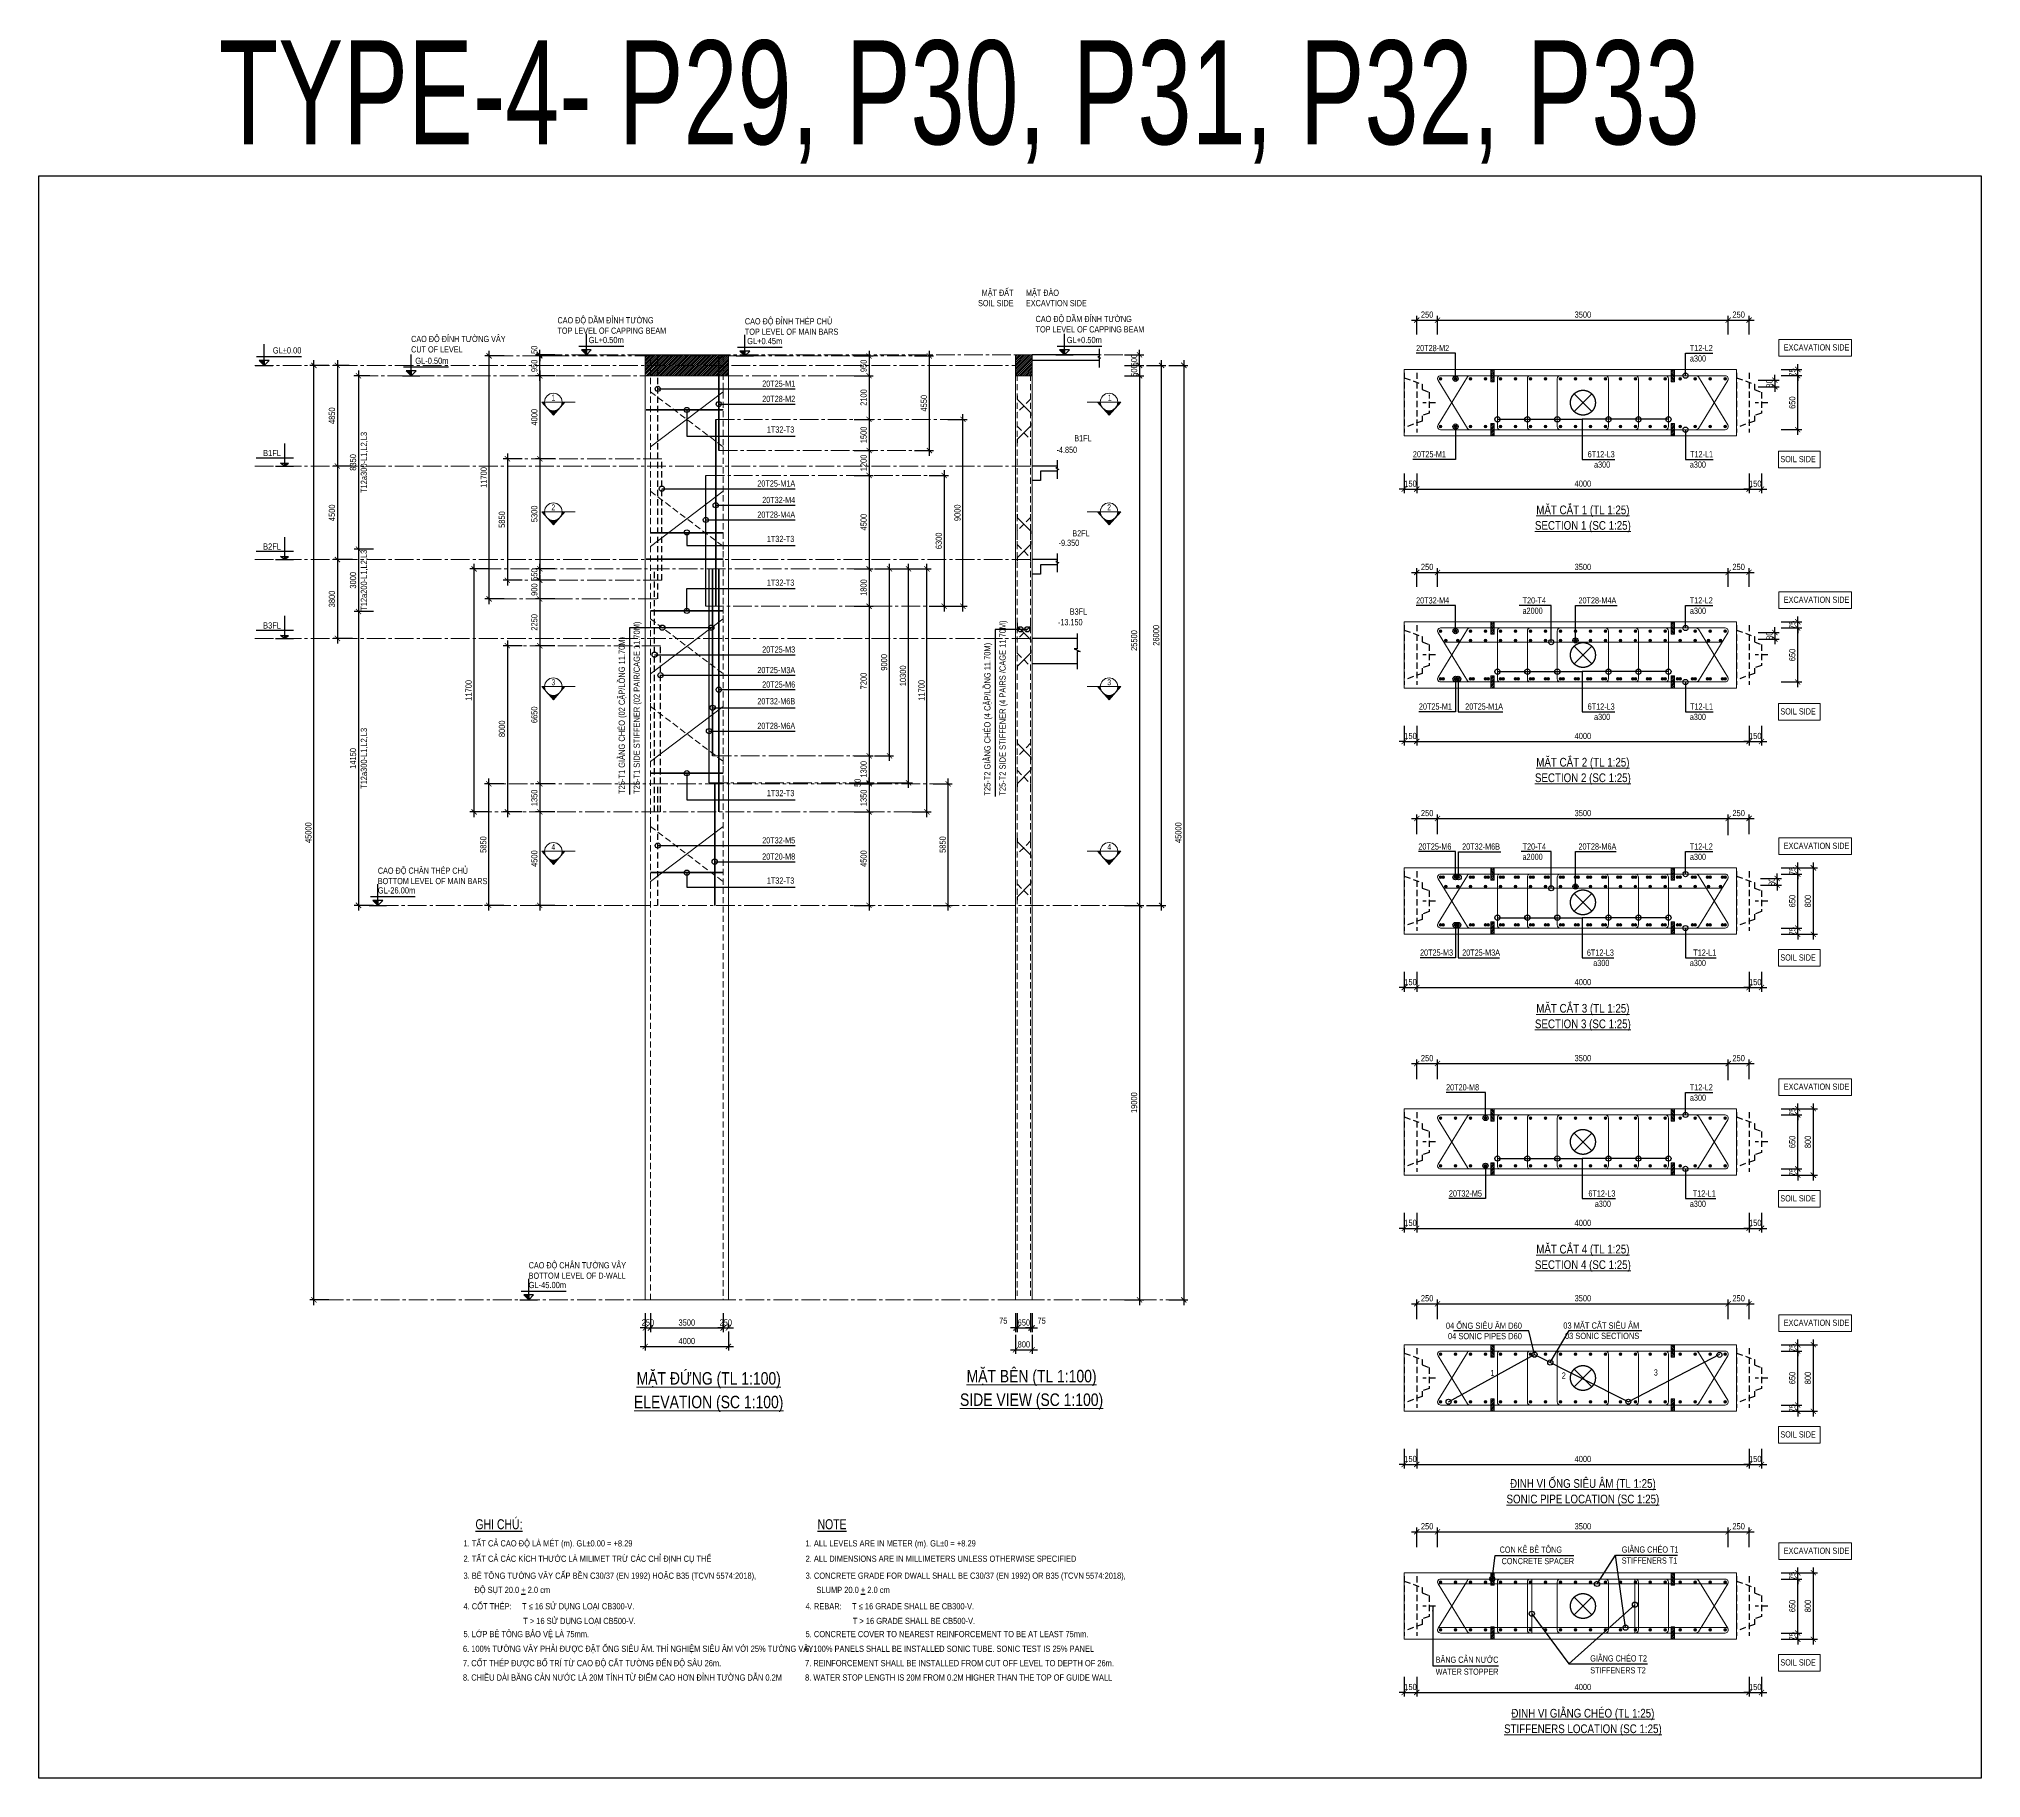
# Model space of a CAD drawing. Header units: millimetres. Extents: x 2746337 to 7547699, y -363432 to 15720.
# Drawn here: x 3361459 to 3454976, y -68024 to 15720 of the extents above; entities that cross this region are included whole.
import ezdxf
from ezdxf.enums import TextEntityAlignment as Align

# ---------------------------------------------------------------- set-up
doc = ezdxf.new("R2010")
doc.units = ezdxf.units.MM
doc.header["$LTSCALE"] = 1200
doc.header["$PDMODE"] = 3
for name, pattern in [('CENTER', [2, 1.25, -0.25, 0.25, -0.25]), ('CENTER2', [1.125, 0.75, -0.125, 0.125, -0.125]), ('CONTINOUS', [0]), ('HIDDEN', [0.375, 0.25, -0.125])]:
    doc.linetypes.add(name, pattern=pattern)
for name, color, linetype, lineweight in [('030_Label', 4, 'Continuous', 5), ('1', 9, 'Continuous', 13), ('5', 5, 'Continuous', 13), ('BOUND', 3, 'Continuous', 20), ('C1CO', 4, 'Continuous', 35), ('CODE', 3, 'Continuous', 15), ('CWS', 8, 'HIDDEN', 9), ('ENOTE', 2, 'Continuous', 15), ('GRID', 74, 'CENTER', 15), ('Grid line', 160, 'CENTER2', 5), ('HIDE', 8, 'HIDDEN', 13), ('K-THUOC', 1, 'Continuous', 18), ('LEADER', 8, 'Continuous', 9), ('MCT', 6, 'Continuous', 20), ('PIPE60', 1, 'Continuous', 25), ('S-Beam - Cont', 60, 'Continuous', 25), ('T1CO', 4, 'Continuous', 20), ('T1HI', 4, 'HIDDEN', 13), ('T2CO', 4, 'Continuous', 30), ('T2HI', 4, 'HIDDEN', 13), ('TCCO', 4, 'Continuous', 35), ('TCHI', 4, 'HIDDEN', 30), ('TEXTEN', 3, 'Continuous', 13), ('TEXTMA', 2, 'Continuous', 13), ('TEXTVN', 2, 'Continuous', 20), ('TIE', 4, 'Continuous', 13)]:
    doc.layers.add(name, color=color, linetype=linetype, lineweight=lineweight)
for name, color, linetype in [('CDC.02.DIM', 1, 'Continuous'), ('CDC.04.HIDDEN', 8, 'HIDDEN'), ('CDC.06.TEXT', 2, 'Continuous'), ('CDC.10.HATCH', 251, 'Continuous'), ('CDC.11.NOTE', 8, 'Continuous'), ('MCSA', 5, 'HIDDEN'), ('MIE', 5, 'HIDDEN'), ('Q-Dim-line', 75, 'Continuous')]:
    doc.layers.add(name, color=color, linetype=linetype)
doc.styles.add('DB_Arial', font='arial.ttf', dxfattribs={"width": 0.8})
doc.styles.add('SMTEXT', font='arial.ttf', dxfattribs={"width": 0.75})
doc.styles.add('TEXTVN', font='VHELVCN.TTF', dxfattribs={"width": 0.8})
doc.styles.add('VNROMANS', font='VHAVAN.TTF', dxfattribs={"width": 0.8})
doc.dimstyles.new('BSV1-100', dxfattribs={"dimtxt": 300, "dimasz": 250, "dimexe": 200, "dimexo": 0, "dimgap": 108, "dimtad": 1, "dimdec": 0, "dimdsep": 46, "dimtxsty": 'SMTEXT', "dimblk": 'ARCHTICK', "dimcen": 100, "dimdle": 250, "dimclrd": 256, "dimclre": 256, "dimclrt": 1, "dimadec": 0, "dimazin": 0, "dimtfac": 1, "dimtdec": 0, "dimtix": 1, "dimtmove": 2, "dimatfit": 3, "dimfxl": 720, "dimfxlon": 1, "dimtolj": 1, "dimtzin": 0, "dimarcsym": 0})
doc.dimstyles.new('BSV25', dxfattribs={"dimtxt": 300, "dimasz": 250, "dimexe": 200, "dimexo": 0, "dimgap": 108, "dimtad": 1, "dimdec": 0, "dimlfac": 0.25, "dimdsep": 46, "dimtxsty": 'SMTEXT', "dimblk": 'ARCHTICK', "dimcen": 100, "dimdle": 250, "dimclrd": 256, "dimclre": 256, "dimclrt": 2, "dimadec": 0, "dimazin": 0, "dimtfac": 1, "dimtdec": 0, "dimtix": 1, "dimtmove": 2, "dimatfit": 3, "dimfxl": 800, "dimfxlon": 1, "dimtolj": 1, "dimtzin": 0, "dimarcsym": 0})

msp = doc.modelspace()

# ---------------------------------------------------------------- texts
at = {"layer": '030_Label', "style": 'VNROMANS', "width": 0.7}
msp.add_text('type-4- P29, P30, P31, P32, P33', height=5000, dxfattribs=at).set_placement((3405773.7, 13145.4), align=Align.MIDDLE_CENTER)
at = {"layer": 'ENOTE', "style": 'DB_Arial', "width": 0.8}
for s, p in [('-4.850', (3410459.1, -4216.9)), ('-9.350', (3410559.3, -8696.4)), ('-13.150', (3410526.3, -12514.8))]:
    msp.add_text(s, height=300, dxfattribs=at).set_placement(p)
at = {"layer": 'TEXTEN', "style": 'DB_Arial', "width": 0.8}
for s, p in [('T12-L2', (3442053.5, 682.6)), ('6T12-L3', (3437331.5, -4427.4)), ('a300', (3437114.8, -4927.4)), ('T12-L1', (3442067.9, -4427.4)), ('T20-T4', (3434025.1, -11466.5)), ('T12-L2', (3442053.5, -11466.5)), ('6T12-L3', (3437331.5, -16576.5)), ('a300', (3437114.8, -17076.5)), ('T12-L1', (3442067.9, -16576.5)), ('T20-T4', (3434025.1, -23315.1)), ('T12-L2', (3442053.5, -23315.1)), ('6T12-L3', (3437291.7, -28425.1)), ('a300', (3437075, -28925.1)), ('T12-L1', (3442222.7, -28425.1)), ('T12-L2', (3442053.5, -34910.5)), ('6T12-L3', (3437365.8, -40020.5)), ('T12-L1', (3442197.1, -40020.5)), ('a300', (3437149.1, -40520.5))]:
    msp.add_text(s, height=300, dxfattribs=at).set_placement(p, align=Align.RIGHT)
for s, p in [('a300', (3440954.1, 182.6)), ('a300', (3440947.9, -4927.4)), ('a2000', (3432894.8, -11966.5)), ('a300', (3440954.1, -11966.5)), ('a300', (3440947.9, -17076.5)), ('a2000', (3432894.8, -23815.1)), ('a300', (3440954.1, -23815.1)), ('a300', (3440947.9, -28925.1)), ('a300', (3440954.1, -35410.5)), ('a300', (3440947.9, -40520.5))]:
    msp.add_text(s, height=300, dxfattribs=at).set_placement(p)
at = {"layer": 'TEXTMA', "style": 'DB_Arial', "width": 0.8}
for s, p in [('20T28-M2', (3427771.5, 682.6)), ('20T25-M1', (3427616.3, -4427.4)), ('20T32-M4', (3427771.5, -11466.5)), ('20T28-M4A', (3435587.6, -11466.5)), ('20T25-M1', (3427905.1, -16576.5)), ('20T25-M1A', (3430134.2, -16576.5)), ('20T25-M6', (3427880.5, -23315.1)), ('20T32-M6B', (3429987, -23317.3)), ('20T28-M6A', (3435587.6, -23315.1)), ('20T25-M3', (3427960.8, -28425.1)), ('20T25-M3A', (3429988.3, -28425.1)), ('20T20-M8', (3429213.9, -34910.5)), ('20T32-M5', (3429350.5, -40020.5))]:
    msp.add_text(s, height=300, dxfattribs=at).set_placement(p)
for s, p in [('20T25-M1', (3397875.1, -1032)), ('20T28-M2', (3397875.1, -1767)), ('1T32-T3', (3397830.9, -3240.7)), ('20T25-M1A', (3397875.1, -5839.8)), ('20T32-M4', (3397875.1, -6633)), ('20T28-M4A', (3397875.1, -7339.2)), ('1T32-T3', (3397830.9, -8509)), ('1T32-T3', (3397830.9, -10613.2)), ('20T25-M3', (3397875.1, -13832.4)), ('20T25-M3A', (3397875.1, -14821)), ('20T25-M6', (3397875.1, -15515.6)), ('20T32-M6B', (3397875.1, -16323.2)), ('20T28-M6A', (3397875.1, -17508.9)), ('1T32-T3', (3397830.9, -20743.8)), ('20T32-M5', (3397875.1, -23019.7)), ('20T20-M8', (3397875.1, -23799.8)), ('1T32-T3', (3397830.9, -24956.7))]:
    msp.add_text(s, height=300, rotation=360, dxfattribs=at).set_placement(p, align=Align.RIGHT)
for s, p in [('BĂNG CẢN NƯỚC', (3428711.5, -62470.8)), ('WATER STOPPER', (3428711.5, -63045.8))]:
    msp.add_text(s, height=300, rotation=360, dxfattribs=at).set_placement(p)
at = {"layer": 'TEXTVN', "style": 'DB_Arial', "width": 0.8}
for s, p in [('SOIL SIDE', (3408386.3, 2845.6)), ('MẶT ĐẤT', (3408386.3, 3345.6)), ('SOIL SIDE', (3447013.9, -4663.1)), ('SOIL SIDE', (3447013.9, -16812.2)), ('SOIL SIDE', (3447013.9, -28660.9)), ('SOIL SIDE', (3447013.9, -40256.3)), ('SOIL SIDE', (3447013.9, -51623.5)), ('SOIL SIDE', (3447013.9, -62601.5))]:
    msp.add_text(s, height=300, dxfattribs=at).set_placement(p, align=Align.RIGHT)
for s, p in [('MẶT ĐÀO', (3408986.3, 3345.6)), ('EXCAVTION SIDE', (3408986.3, 2845.6)), ('CAO ĐỘ DẦM ĐỈNH TƯỜNG', (3386428.8, 2020)), ('CAO ĐỘ ĐỈNH THÉP CHỦ', (3395452.1, 1970)), ('TOP LEVEL OF CAPPING BEAM', (3409450, 1582.8)), ('CAO ĐỘ DẦM ĐỈNH TƯỜNG', (3409450, 2082.8)), ('CAO ĐỘ ĐỈNH TƯỜNG VÂY', (3379381.4, 1120)), ('TOP LEVEL OF CAPPING BEAM', (3386428.8, 1520)), ('TOP LEVEL OF MAIN BARS', (3395452.1, 1470)), ('EXCAVATION SIDE', (3445471.5, 713.5)), ('CUT OF LEVEL', (3379381.4, 620)), ('B1FL', (3411312.5, -3657.9)), ('B2FL', (3411218, -8240.2)), ('EXCAVATION SIDE', (3445471.5, -11435.6)), ('B3FL', (3411096, -12004.4)), ('EXCAVATION SIDE', (3445471.5, -23284.3)), ('CAO ĐỘ CHÂN THÉP CHỦ', (3377779.8, -24480)), ('BOTTOM LEVEL OF MAIN BARS', (3377779.8, -24980)), ('EXCAVATION SIDE', (3445471.5, -34879.7)), ('CAO ĐỘ CHÂN TƯỜNG VÂY', (3385042.8, -43480)), ('BOTTOM LEVEL OF D-WALL', (3385042.8, -43980)), ('EXCAVATION SIDE', (3445471.5, -46246.9)), ('EXCAVATION SIDE', (3445471.5, -57224.9))]:
    msp.add_text(s, height=300, dxfattribs=at).set_placement(p)
for s, p in [('%%USECTION 1 (SC 1:25)', (3435800.3, -7759.2)), ('%%UMẶT CẮT 1 (TL 1:25)', (3435800.3, -6959.2)), ('%%USECTION 2 (SC 1:25)', (3435800.3, -19908.3)), ('%%UMẶT CẮT 2 (TL 1:25)', (3435800.3, -19108.3)), ('%%UMẶT CẮT 3 (TL 1:25)', (3435800.3, -30957)), ('%%USECTION 3 (SC 1:25)', (3435800.3, -31757)), ('%%UMẶT CẮT 4 (TL 1:25)', (3435800.3, -42552.4)), ('%%USECTION 4 (SC 1:25)', (3435800.3, -43352.4)), ('%%UĐỊNH VỊ ỐNG SIÊU ÂM (TL 1:25)', (3435800.3, -53835)), ('%%USONIC PIPE LOCATION (SC 1:25)', (3435800.3, -54635)), ('%%USTIFFENERS LOCATION (SC 1:25)', (3435800.3, -65697.6)), ('%%UĐỊNH VỊ GIẰNG CHÉO (TL 1:25)', (3435800.3, -64897.6))]:
    msp.add_text(s, height=420, rotation=360, dxfattribs=at).set_placement(p, align=Align.MIDDLE)
at = {"layer": 'TEXTVN', "lineweight": 20, "style": 'SMTEXT', "width": 0.75}
for s, p in [('T25-T1 SIDE STIFFENER (02 PAIR/CAGE 11.70M)', (3390394, -20635.9)), ('T25-T2 SIDE STIFFENER (4 PAIRS /CAGE 11.70M)', (3408008.1, -20717.4)), ('T25-T1 GIẰNG CHÉO (02 CẶP/LỒNG 11.70M)', (3389674, -20635.9)), ('T25-T2 GIẰNG CHÉO (4 CẶP/LỒNG 11.70M)', (3407278.1, -20717.4))]:
    msp.add_text(s, height=300, rotation=90, dxfattribs=at).set_placement(p)
for s, p in [('04 ỐNG SIÊU ÂM D60', (3432863.6, -46388.4)), ('04 SONIC PIPES D60', (3432863.6, -46888.4)), ('03 MẶT CẮT SIÊU ÂM', (3438515.5, -46381.5)), ('03 SONIC SECTIONS', (3438515.5, -46881.5))]:
    msp.add_text(s, height=300, dxfattribs=at).set_placement(p, align=Align.RIGHT)
at = {"layer": 'TEXTVN', "style": 'DB_Arial', "width": 0.8}
for s, p in [('%%UMẶT ĐỨNG (TL 1:100)', (3393710.6, -48787)), ('%%UMẶT BÊN (TL 1:100)', (3409256, -48675.9)), ('%%USIDE VIEW (SC 1:100)', (3409256, -49875.9)), ('%%UELEVATION (SC 1:100)', (3393710.6, -49987))]:
    msp.add_text(s, height=600, dxfattribs=at).set_placement(p, align=Align.MIDDLE)
for s, p in [('1', (3431445.4, -48664.5)), ('2', (3434879, -48791.6)), ('3', (3439311.4, -48641.8))]:
    msp.add_text(s, height=300, rotation=360, dxfattribs=at).set_placement(p, align=Align.CENTER)
for s, p in [('CON KÊ BÊ TÔNG', (3431791.7, -57171)), ('GIẰNG CHÉO T1', (3437671.1, -57166.8)), (' CONCRETE SPACER', (3431791.7, -57721)), ('STIFFENERS T1', (3437671.1, -57696.8)), ('GIẰNG CHÉO T2', (3436153.4, -62407.6)), ('STIFFENERS T2', (3436153.4, -62982.6))]:
    msp.add_text(s, height=300, rotation=360, dxfattribs=at).set_placement(p)

# ---------------------------------------------------------------- blocks, each defined once
blk = doc.blocks.new('cws800')
at = {"layer": 'CDC.04.HIDDEN'}
for p, q in [((-600, 1440), (-600, -1440)), ((0, 1440), (0, -1440))]:
    blk.add_line(p, q, dxfattribs=at)
for points in [[(0, 1200), (-860, 888), (-860, 627), (-1200, 507), (-1200, -507), (-860, -627), (-860, -888), (0, -1200)], [(-1500, 0), (-900, 0)]]:
    blk.add_lwpolyline(points, dxfattribs=at)
blk = doc.blocks.new('_ArchTick')
at = {"color": 0, "linetype": 'ByBlock', "const_width": 0.15}
blk.add_lwpolyline([(-0.5, -0.5), (0.5, 0.5)], dxfattribs=at)
blk = doc.blocks.new('*D770')
at = {"layer": 'Defpoints', "color": 0, "transparency": 16777216}
for p in [(3445038, -12646), (3446146, -12646), (3445038, -15246)]:
    blk.add_point(p, dxfattribs=at)
at = {"layer": 'K-THUOC', "lineweight": -2, "transparency": 16777216}
for p, q in [((3445346, -12646), (3446346, -12646)), ((3446146, -15496), (3446146, -12396)), ((3445346, -15246), (3446346, -15246))]:
    blk.add_line(p, q, dxfattribs=at)
at = {"layer": 'K-THUOC', "lineweight": -2, "transparency": 16777216, "xscale": 250, "yscale": 250, "zscale": 250}
for p, rotation in [((3446146, -12646), 90), ((3446146, -15246), 270)]:
    blk.add_blockref('_ArchTick', p, dxfattribs=dict(at, rotation=rotation))
at = {"layer": 'K-THUOC', "color": 2, "transparency": 16777216, "insert": (3445884, -13946), "char_height": 300, "attachment_point": 5, "rotation": 90, "style": 'SMTEXT'}
blk.add_mtext('\\A1;650', dxfattribs=at)
blk = doc.blocks.new('*D771')
at = {"layer": 'Defpoints', "color": 0, "transparency": 16777216}
for p in [(3445038, -12346), (3445038, -12646), (3446146, -12346)]:
    blk.add_point(p, dxfattribs=at)
at = {"layer": 'K-THUOC', "lineweight": -2, "transparency": 16777216}
for p, q in [((3446146, -12346), (3446146, -12096)), ((3445346, -12346), (3446346, -12346)), ((3445346, -12646), (3446346, -12646)), ((3446146, -12646), (3446146, -12346)), ((3446146, -12646), (3446146, -12896))]:
    blk.add_line(p, q, dxfattribs=at)
at = {"layer": 'K-THUOC', "lineweight": -2, "transparency": 16777216, "xscale": 250, "yscale": 250, "zscale": 250}
for p, rotation in [((3446146, -12346), 270), ((3446146, -12646), 90)]:
    blk.add_blockref('_ArchTick', p, dxfattribs=dict(at, rotation=rotation))
at = {"layer": 'K-THUOC', "color": 2, "transparency": 16777216, "insert": (3445885, -12496), "char_height": 300, "attachment_point": 5, "rotation": 90, "style": 'SMTEXT'}
blk.add_mtext('\\A1;75', dxfattribs=at)
blk = doc.blocks.new('*D772')
at = {"layer": 'Defpoints', "color": 0, "transparency": 16777216}
for p in [(3427200, -17358), (3427800, -17358), (3427800, -18108)]:
    blk.add_point(p, dxfattribs=at)
at = {"layer": 'K-THUOC', "lineweight": -2, "transparency": 16777216}
for p, q in [((3427200, -17358), (3427200, -18308)), ((3427800, -17358), (3427800, -18308)), ((3427200, -18108), (3426950, -18108)), ((3427200, -18108), (3427800, -18108)), ((3427800, -18108), (3428050, -18108))]:
    blk.add_line(p, q, dxfattribs=at)
at = {"layer": 'K-THUOC', "lineweight": -2, "transparency": 16777216, "xscale": 250, "yscale": 250, "zscale": 250}
blk.add_blockref('_ArchTick', (3427200, -18108), dxfattribs=at)
at = {"layer": 'K-THUOC', "lineweight": -2, "transparency": 16777216, "xscale": 250, "yscale": 250, "zscale": 250, "rotation": 180}
blk.add_blockref('_ArchTick', (3427800, -18108), dxfattribs=at)
at = {"layer": 'K-THUOC', "color": 2, "transparency": 16777216, "insert": (3427500, -17847), "char_height": 300, "attachment_point": 5, "style": 'SMTEXT'}
blk.add_mtext('\\A1;150', dxfattribs=at)
blk = doc.blocks.new('*D773')
at = {"layer": 'Defpoints', "color": 0, "transparency": 16777216}
for p in [(3443800, -17358), (3444400, -17358), (3444400, -18108)]:
    blk.add_point(p, dxfattribs=at)
at = {"layer": 'K-THUOC', "lineweight": -2, "transparency": 16777216}
for p, q in [((3443800, -17358), (3443800, -18308)), ((3444400, -17358), (3444400, -18308)), ((3443800, -18108), (3443550, -18108)), ((3443800, -18108), (3444400, -18108)), ((3444400, -18108), (3444650, -18108))]:
    blk.add_line(p, q, dxfattribs=at)
at = {"layer": 'K-THUOC', "lineweight": -2, "transparency": 16777216, "xscale": 250, "yscale": 250, "zscale": 250}
blk.add_blockref('_ArchTick', (3443800, -18108), dxfattribs=at)
at = {"layer": 'K-THUOC', "lineweight": -2, "transparency": 16777216, "xscale": 250, "yscale": 250, "zscale": 250, "rotation": 180}
blk.add_blockref('_ArchTick', (3444400, -18108), dxfattribs=at)
at = {"layer": 'K-THUOC', "color": 2, "transparency": 16777216, "insert": (3444100, -17847), "char_height": 300, "attachment_point": 5, "style": 'SMTEXT'}
blk.add_mtext('\\A1;150', dxfattribs=at)
blk = doc.blocks.new('*D774')
at = {"layer": 'Defpoints', "color": 0, "transparency": 16777216}
for p in [(3428800, -9970), (3427800, -10661), (3428800, -10661)]:
    blk.add_point(p, dxfattribs=at)
at = {"layer": 'K-THUOC', "lineweight": -2, "transparency": 16777216}
for p, q in [((3427550, -9970), (3429050, -9970)), ((3427800, -10661), (3427800, -9770)), ((3428800, -10661), (3428800, -9770))]:
    blk.add_line(p, q, dxfattribs=at)
at = {"layer": 'K-THUOC', "lineweight": -2, "transparency": 16777216, "xscale": 250, "yscale": 250, "zscale": 250, "rotation": 180}
blk.add_blockref('_ArchTick', (3427800, -9970), dxfattribs=at)
at = {"layer": 'K-THUOC', "lineweight": -2, "transparency": 16777216, "xscale": 250, "yscale": 250, "zscale": 250}
blk.add_blockref('_ArchTick', (3428800, -9970), dxfattribs=at)
at = {"layer": 'K-THUOC', "color": 2, "transparency": 16777216, "insert": (3428300, -9709), "char_height": 300, "attachment_point": 5, "style": 'SMTEXT'}
blk.add_mtext('\\A1;250', dxfattribs=at)
blk = doc.blocks.new('*D775')
at = {"layer": 'Defpoints', "color": 0, "transparency": 16777216}
for p in [(3442799, -9970), (3428800, -10661), (3442799, -10661)]:
    blk.add_point(p, dxfattribs=at)
at = {"layer": 'K-THUOC', "lineweight": -2, "transparency": 16777216}
for p, q in [((3428550, -9970), (3443049, -9970)), ((3428800, -10661), (3428800, -9770)), ((3442799, -10661), (3442799, -9770))]:
    blk.add_line(p, q, dxfattribs=at)
at = {"layer": 'K-THUOC', "lineweight": -2, "transparency": 16777216, "xscale": 250, "yscale": 250, "zscale": 250, "rotation": 180}
blk.add_blockref('_ArchTick', (3428800, -9970), dxfattribs=at)
at = {"layer": 'K-THUOC', "lineweight": -2, "transparency": 16777216, "xscale": 250, "yscale": 250, "zscale": 250}
blk.add_blockref('_ArchTick', (3442799, -9970), dxfattribs=at)
at = {"layer": 'K-THUOC', "color": 2, "transparency": 16777216, "insert": (3435800, -9709), "char_height": 300, "attachment_point": 5, "style": 'SMTEXT'}
blk.add_mtext('\\A1;3500', dxfattribs=at)
blk = doc.blocks.new('*D776')
at = {"layer": 'Defpoints', "color": 0, "transparency": 16777216}
for p in [(3427800, -17358), (3443800, -17358), (3443800, -18108)]:
    blk.add_point(p, dxfattribs=at)
at = {"layer": 'K-THUOC', "lineweight": -2, "transparency": 16777216}
for p, q in [((3427800, -17358), (3427800, -18308)), ((3443800, -17358), (3443800, -18308)), ((3427550, -18108), (3444050, -18108))]:
    blk.add_line(p, q, dxfattribs=at)
at = {"layer": 'K-THUOC', "lineweight": -2, "transparency": 16777216, "xscale": 250, "yscale": 250, "zscale": 250, "rotation": 180}
blk.add_blockref('_ArchTick', (3427800, -18108), dxfattribs=at)
at = {"layer": 'K-THUOC', "lineweight": -2, "transparency": 16777216, "xscale": 250, "yscale": 250, "zscale": 250}
blk.add_blockref('_ArchTick', (3443800, -18108), dxfattribs=at)
at = {"layer": 'K-THUOC', "color": 2, "transparency": 16777216, "insert": (3435800, -17847), "char_height": 300, "attachment_point": 5, "style": 'SMTEXT'}
blk.add_mtext('\\A1;4000', dxfattribs=at)
blk = doc.blocks.new('*D777')
at = {"layer": 'Defpoints', "color": 0, "transparency": 16777216}
for p in [(3443800, -9970), (3442799, -10661), (3443800, -10661)]:
    blk.add_point(p, dxfattribs=at)
at = {"layer": 'K-THUOC', "lineweight": -2, "transparency": 16777216}
for p, q in [((3442549, -9970), (3444050, -9970)), ((3442799, -10661), (3442799, -9770)), ((3443800, -10661), (3443800, -9770))]:
    blk.add_line(p, q, dxfattribs=at)
at = {"layer": 'K-THUOC', "lineweight": -2, "transparency": 16777216, "xscale": 250, "yscale": 250, "zscale": 250, "rotation": 180}
blk.add_blockref('_ArchTick', (3442799, -9970), dxfattribs=at)
at = {"layer": 'K-THUOC', "lineweight": -2, "transparency": 16777216, "xscale": 250, "yscale": 250, "zscale": 250}
blk.add_blockref('_ArchTick', (3443800, -9970), dxfattribs=at)
at = {"layer": 'K-THUOC', "color": 2, "transparency": 16777216, "insert": (3443300, -9709), "char_height": 300, "attachment_point": 5, "style": 'SMTEXT'}
blk.add_mtext('\\A1;250', dxfattribs=at)
blk = doc.blocks.new('mct1')
at = {"lineweight": 9}
h = blk.add_hatch(color=256, dxfattribs=at)
h.dxf.hatch_style = 1
h.paths.add_polyline_path([(-16, 0, 1), (16, 0, 1)])
blk.add_circle((0, 0), 16, dxfattribs=at)
blk = doc.blocks.new('tremie')
at = {"layer": 'MIE', "color": 74, "ltscale": 1000}
for p, q in [((424, -424), (-424, 424)), ((424, 424), (-424, -424))]:
    blk.add_line(p, q, dxfattribs=at)
at = {"layer": 'MIE', "ltscale": 500}
blk.add_circle((0, 0), 600, dxfattribs=at)
blk = doc.blocks.new('*D719')
at = {"layer": 'Defpoints', "color": 0, "transparency": 16777216}
for p in [(3443800, -12860), (3443800, -13180), (3445044, -13180)]:
    blk.add_point(p, dxfattribs=at)
at = {"layer": 'K-THUOC', "lineweight": -2, "transparency": 16777216}
for p, q in [((3444244, -12860), (3445244, -12860)), ((3445044, -12860), (3445044, -12610)), ((3445044, -12860), (3445044, -13180)), ((3444244, -13180), (3445244, -13180)), ((3445044, -13180), (3445044, -13430))]:
    blk.add_line(p, q, dxfattribs=at)
at = {"layer": 'K-THUOC', "lineweight": -2, "transparency": 16777216, "xscale": 250, "yscale": 250, "zscale": 250}
for p, rotation in [((3445044, -12860), 270), ((3445044, -13180), 90)]:
    blk.add_blockref('_ArchTick', p, dxfattribs=dict(at, rotation=rotation))
at = {"layer": 'K-THUOC', "color": 2, "transparency": 16777216, "insert": (3444783, -13020), "char_height": 300, "attachment_point": 5, "rotation": 90, "style": 'SMTEXT'}
blk.add_mtext('\\A1;80', dxfattribs=at)
blk = doc.blocks.new('*D720')
at = {"layer": 'Defpoints', "color": 0, "transparency": 16777216}
for p in [(3445396, -24195), (3446896, -24195), (3445396, -27395)]:
    blk.add_point(p, dxfattribs=at)
at = {"layer": 'K-THUOC', "lineweight": -2, "transparency": 16777216}
for p, q in [((3446096, -24195), (3447096, -24195)), ((3446896, -27645), (3446896, -23945)), ((3446096, -27395), (3447096, -27395))]:
    blk.add_line(p, q, dxfattribs=at)
at = {"layer": 'K-THUOC', "lineweight": -2, "transparency": 16777216, "xscale": 250, "yscale": 250, "zscale": 250}
for p, rotation in [((3446896, -24195), 90), ((3446896, -27395), 270)]:
    blk.add_blockref('_ArchTick', p, dxfattribs=dict(at, rotation=rotation))
at = {"layer": 'K-THUOC', "color": 2, "transparency": 16777216, "insert": (3446634, -25795), "char_height": 300, "attachment_point": 5, "rotation": 90, "style": 'SMTEXT'}
blk.add_mtext('\\A1;800', dxfattribs=at)
blk = doc.blocks.new('*D721')
at = {"layer": 'Defpoints', "color": 0, "transparency": 16777216}
for p in [(3445396, -27095), (3446146, -27095), (3445038, -27395)]:
    blk.add_point(p, dxfattribs=at)
at = {"layer": 'K-THUOC', "lineweight": -2, "transparency": 16777216}
for p, q in [((3445396, -27095), (3446346, -27095)), ((3446146, -27095), (3446146, -26845)), ((3446146, -27395), (3446146, -27095)), ((3445346, -27395), (3446346, -27395)), ((3446146, -27395), (3446146, -27645))]:
    blk.add_line(p, q, dxfattribs=at)
at = {"layer": 'K-THUOC', "lineweight": -2, "transparency": 16777216, "xscale": 250, "yscale": 250, "zscale": 250}
for p, rotation in [((3446146, -27095), 270), ((3446146, -27395), 90)]:
    blk.add_blockref('_ArchTick', p, dxfattribs=dict(at, rotation=rotation))
at = {"layer": 'K-THUOC', "color": 2, "transparency": 16777216, "insert": (3445885, -27245), "char_height": 300, "attachment_point": 5, "rotation": 90, "style": 'SMTEXT'}
blk.add_mtext('\\A1;75', dxfattribs=at)
blk = doc.blocks.new('*D722')
at = {"layer": 'Defpoints', "color": 0, "transparency": 16777216}
for p in [(3445038, -24495), (3446146, -24495), (3445038, -27095)]:
    blk.add_point(p, dxfattribs=at)
at = {"layer": 'K-THUOC', "lineweight": -2, "transparency": 16777216}
for p, q in [((3446146, -27345), (3446146, -24245)), ((3445346, -24495), (3446346, -24495)), ((3445346, -27095), (3446346, -27095))]:
    blk.add_line(p, q, dxfattribs=at)
at = {"layer": 'K-THUOC', "lineweight": -2, "transparency": 16777216, "xscale": 250, "yscale": 250, "zscale": 250}
for p, rotation in [((3446146, -24495), 90), ((3446146, -27095), 270)]:
    blk.add_blockref('_ArchTick', p, dxfattribs=dict(at, rotation=rotation))
at = {"layer": 'K-THUOC', "color": 2, "transparency": 16777216, "insert": (3445884, -25795), "char_height": 300, "attachment_point": 5, "rotation": 90, "style": 'SMTEXT'}
blk.add_mtext('\\A1;650', dxfattribs=at)
blk = doc.blocks.new('*D723')
at = {"layer": 'Defpoints', "color": 0, "transparency": 16777216}
for p in [(3445038, -24195), (3446146, -24195), (3445038, -24495)]:
    blk.add_point(p, dxfattribs=at)
at = {"layer": 'K-THUOC', "lineweight": -2, "transparency": 16777216}
for p, q in [((3445346, -24195), (3446346, -24195)), ((3446146, -24195), (3446146, -23945)), ((3446146, -24495), (3446146, -24195)), ((3445346, -24495), (3446346, -24495)), ((3446146, -24495), (3446146, -24745))]:
    blk.add_line(p, q, dxfattribs=at)
at = {"layer": 'K-THUOC', "lineweight": -2, "transparency": 16777216, "xscale": 250, "yscale": 250, "zscale": 250}
for p, rotation in [((3446146, -24195), 270), ((3446146, -24495), 90)]:
    blk.add_blockref('_ArchTick', p, dxfattribs=dict(at, rotation=rotation))
at = {"layer": 'K-THUOC', "color": 2, "transparency": 16777216, "insert": (3445885, -24345), "char_height": 300, "attachment_point": 5, "rotation": 90, "style": 'SMTEXT'}
blk.add_mtext('\\A1;75', dxfattribs=at)
blk = doc.blocks.new('*D724')
at = {"layer": 'Defpoints', "color": 0, "transparency": 16777216}
for p in [(3427200, -29207), (3427800, -29207), (3427800, -29957)]:
    blk.add_point(p, dxfattribs=at)
at = {"layer": 'K-THUOC', "lineweight": -2, "transparency": 16777216}
for p, q in [((3427200, -29207), (3427200, -30157)), ((3427800, -29207), (3427800, -30157)), ((3427200, -29957), (3426950, -29957)), ((3427200, -29957), (3427800, -29957)), ((3427800, -29957), (3428050, -29957))]:
    blk.add_line(p, q, dxfattribs=at)
at = {"layer": 'K-THUOC', "lineweight": -2, "transparency": 16777216, "xscale": 250, "yscale": 250, "zscale": 250}
blk.add_blockref('_ArchTick', (3427200, -29957), dxfattribs=at)
at = {"layer": 'K-THUOC', "lineweight": -2, "transparency": 16777216, "xscale": 250, "yscale": 250, "zscale": 250, "rotation": 180}
blk.add_blockref('_ArchTick', (3427800, -29957), dxfattribs=at)
at = {"layer": 'K-THUOC', "color": 2, "transparency": 16777216, "insert": (3427500, -29696), "char_height": 300, "attachment_point": 5, "style": 'SMTEXT'}
blk.add_mtext('\\A1;150', dxfattribs=at)
blk = doc.blocks.new('*D725')
at = {"layer": 'Defpoints', "color": 0, "transparency": 16777216}
for p in [(3443800, -29207), (3444400, -29207), (3444400, -29957)]:
    blk.add_point(p, dxfattribs=at)
at = {"layer": 'K-THUOC', "lineweight": -2, "transparency": 16777216}
for p, q in [((3443800, -29207), (3443800, -30157)), ((3444400, -29207), (3444400, -30157)), ((3443800, -29957), (3443550, -29957)), ((3443800, -29957), (3444400, -29957)), ((3444400, -29957), (3444650, -29957))]:
    blk.add_line(p, q, dxfattribs=at)
at = {"layer": 'K-THUOC', "lineweight": -2, "transparency": 16777216, "xscale": 250, "yscale": 250, "zscale": 250}
blk.add_blockref('_ArchTick', (3443800, -29957), dxfattribs=at)
at = {"layer": 'K-THUOC', "lineweight": -2, "transparency": 16777216, "xscale": 250, "yscale": 250, "zscale": 250, "rotation": 180}
blk.add_blockref('_ArchTick', (3444400, -29957), dxfattribs=at)
at = {"layer": 'K-THUOC', "color": 2, "transparency": 16777216, "insert": (3444100, -29696), "char_height": 300, "attachment_point": 5, "style": 'SMTEXT'}
blk.add_mtext('\\A1;150', dxfattribs=at)
blk = doc.blocks.new('*D726')
at = {"layer": 'Defpoints', "color": 0, "transparency": 16777216}
for p in [(3428800, -21819), (3427800, -22569), (3428800, -22569)]:
    blk.add_point(p, dxfattribs=at)
at = {"layer": 'K-THUOC', "lineweight": -2, "transparency": 16777216}
for p, q in [((3427550, -21819), (3429050, -21819)), ((3427800, -22569), (3427800, -21619)), ((3428800, -22569), (3428800, -21619))]:
    blk.add_line(p, q, dxfattribs=at)
at = {"layer": 'K-THUOC', "lineweight": -2, "transparency": 16777216, "xscale": 250, "yscale": 250, "zscale": 250, "rotation": 180}
blk.add_blockref('_ArchTick', (3427800, -21819), dxfattribs=at)
at = {"layer": 'K-THUOC', "lineweight": -2, "transparency": 16777216, "xscale": 250, "yscale": 250, "zscale": 250}
blk.add_blockref('_ArchTick', (3428800, -21819), dxfattribs=at)
at = {"layer": 'K-THUOC', "color": 2, "transparency": 16777216, "insert": (3428300, -21558), "char_height": 300, "attachment_point": 5, "style": 'SMTEXT'}
blk.add_mtext('\\A1;250', dxfattribs=at)
blk = doc.blocks.new('*D727')
at = {"layer": 'Defpoints', "color": 0, "transparency": 16777216}
for p in [(3442799, -21819), (3428800, -22569), (3442799, -22932)]:
    blk.add_point(p, dxfattribs=at)
at = {"layer": 'K-THUOC', "lineweight": -2, "transparency": 16777216}
for p, q in [((3428550, -21819), (3443049, -21819)), ((3428800, -22569), (3428800, -21619)), ((3442799, -22619), (3442799, -21619))]:
    blk.add_line(p, q, dxfattribs=at)
at = {"layer": 'K-THUOC', "lineweight": -2, "transparency": 16777216, "xscale": 250, "yscale": 250, "zscale": 250, "rotation": 180}
blk.add_blockref('_ArchTick', (3428800, -21819), dxfattribs=at)
at = {"layer": 'K-THUOC', "lineweight": -2, "transparency": 16777216, "xscale": 250, "yscale": 250, "zscale": 250}
blk.add_blockref('_ArchTick', (3442799, -21819), dxfattribs=at)
at = {"layer": 'K-THUOC', "color": 2, "transparency": 16777216, "insert": (3435800, -21558), "char_height": 300, "attachment_point": 5, "style": 'SMTEXT'}
blk.add_mtext('\\A1;3500', dxfattribs=at)
blk = doc.blocks.new('*D728')
at = {"layer": 'Defpoints', "color": 0, "transparency": 16777216}
for p in [(3427800, -29207), (3443800, -29207), (3443800, -29957)]:
    blk.add_point(p, dxfattribs=at)
at = {"layer": 'K-THUOC', "lineweight": -2, "transparency": 16777216}
for p, q in [((3427800, -29207), (3427800, -30157)), ((3443800, -29207), (3443800, -30157)), ((3427550, -29957), (3444050, -29957))]:
    blk.add_line(p, q, dxfattribs=at)
at = {"layer": 'K-THUOC', "lineweight": -2, "transparency": 16777216, "xscale": 250, "yscale": 250, "zscale": 250, "rotation": 180}
blk.add_blockref('_ArchTick', (3427800, -29957), dxfattribs=at)
at = {"layer": 'K-THUOC', "lineweight": -2, "transparency": 16777216, "xscale": 250, "yscale": 250, "zscale": 250}
blk.add_blockref('_ArchTick', (3443800, -29957), dxfattribs=at)
at = {"layer": 'K-THUOC', "color": 2, "transparency": 16777216, "insert": (3435800, -29696), "char_height": 300, "attachment_point": 5, "style": 'SMTEXT'}
blk.add_mtext('\\A1;4000', dxfattribs=at)
blk = doc.blocks.new('*D729')
at = {"layer": 'Defpoints', "color": 0, "transparency": 16777216}
for p in [(3443800, -21819), (3442799, -22569), (3443800, -22569)]:
    blk.add_point(p, dxfattribs=at)
at = {"layer": 'K-THUOC', "lineweight": -2, "transparency": 16777216}
for p, q in [((3442549, -21819), (3444050, -21819)), ((3442799, -22569), (3442799, -21619)), ((3443800, -22569), (3443800, -21619))]:
    blk.add_line(p, q, dxfattribs=at)
at = {"layer": 'K-THUOC', "lineweight": -2, "transparency": 16777216, "xscale": 250, "yscale": 250, "zscale": 250, "rotation": 180}
blk.add_blockref('_ArchTick', (3442799, -21819), dxfattribs=at)
at = {"layer": 'K-THUOC', "lineweight": -2, "transparency": 16777216, "xscale": 250, "yscale": 250, "zscale": 250}
blk.add_blockref('_ArchTick', (3443800, -21819), dxfattribs=at)
at = {"layer": 'K-THUOC', "color": 2, "transparency": 16777216, "insert": (3443300, -21558), "char_height": 300, "attachment_point": 5, "style": 'SMTEXT'}
blk.add_mtext('\\A1;250', dxfattribs=at)
blk = doc.blocks.new('sp')
at = {"layer": '5', "lineweight": 20}
h = blk.add_hatch(dxfattribs=at)
h.set_pattern_fill('ANSI31', color=256, scale=500)
h.set_pattern_definition([(45, (0, 0), (-44.194, 44.194), [])])
h.paths.add_polyline_path([(80, 300), (-80, 300), (-80, -300), (80, -300)])
blk.add_lwpolyline([(-80, -300), (80, -300), (80, 300), (-80, 300)], close=True, dxfattribs=at)
blk = doc.blocks.new('*D730')
at = {"layer": 'Defpoints', "color": 0, "transparency": 16777216}
for p in [(3445396, -35791), (3446896, -35791), (3445396, -38991)]:
    blk.add_point(p, dxfattribs=at)
at = {"layer": 'K-THUOC', "lineweight": -2, "transparency": 16777216}
for p, q in [((3446096, -35791), (3447096, -35791)), ((3446896, -39241), (3446896, -35541)), ((3446096, -38991), (3447096, -38991))]:
    blk.add_line(p, q, dxfattribs=at)
at = {"layer": 'K-THUOC', "lineweight": -2, "transparency": 16777216, "xscale": 250, "yscale": 250, "zscale": 250}
for p, rotation in [((3446896, -35791), 90), ((3446896, -38991), 270)]:
    blk.add_blockref('_ArchTick', p, dxfattribs=dict(at, rotation=rotation))
at = {"layer": 'K-THUOC', "color": 2, "transparency": 16777216, "insert": (3446634, -37391), "char_height": 300, "attachment_point": 5, "rotation": 90, "style": 'SMTEXT'}
blk.add_mtext('\\A1;800', dxfattribs=at)
blk = doc.blocks.new('*D731')
at = {"layer": 'Defpoints', "color": 0, "transparency": 16777216}
for p in [(3445038, -38991), (3445396, -38691), (3446146, -38691)]:
    blk.add_point(p, dxfattribs=at)
at = {"layer": 'K-THUOC', "lineweight": -2, "transparency": 16777216}
for p, q in [((3445346, -38991), (3446346, -38991)), ((3445396, -38691), (3446346, -38691)), ((3446146, -38691), (3446146, -38441)), ((3446146, -38991), (3446146, -38691)), ((3446146, -38991), (3446146, -39241))]:
    blk.add_line(p, q, dxfattribs=at)
at = {"layer": 'K-THUOC', "lineweight": -2, "transparency": 16777216, "xscale": 250, "yscale": 250, "zscale": 250}
for p, rotation in [((3446146, -38691), 270), ((3446146, -38991), 90)]:
    blk.add_blockref('_ArchTick', p, dxfattribs=dict(at, rotation=rotation))
at = {"layer": 'K-THUOC', "color": 2, "transparency": 16777216, "insert": (3445885, -38841), "char_height": 300, "attachment_point": 5, "rotation": 90, "style": 'SMTEXT'}
blk.add_mtext('\\A1;75', dxfattribs=at)
blk = doc.blocks.new('*D732')
at = {"layer": 'Defpoints', "color": 0, "transparency": 16777216}
for p in [(3445038, -36091), (3446146, -36091), (3445038, -38691)]:
    blk.add_point(p, dxfattribs=at)
at = {"layer": 'K-THUOC', "lineweight": -2, "transparency": 16777216}
for p, q in [((3445346, -36091), (3446346, -36091)), ((3446146, -38941), (3446146, -35841)), ((3445346, -38691), (3446346, -38691))]:
    blk.add_line(p, q, dxfattribs=at)
at = {"layer": 'K-THUOC', "lineweight": -2, "transparency": 16777216, "xscale": 250, "yscale": 250, "zscale": 250}
for p, rotation in [((3446146, -36091), 90), ((3446146, -38691), 270)]:
    blk.add_blockref('_ArchTick', p, dxfattribs=dict(at, rotation=rotation))
at = {"layer": 'K-THUOC', "color": 2, "transparency": 16777216, "insert": (3445884, -37391), "char_height": 300, "attachment_point": 5, "rotation": 90, "style": 'SMTEXT'}
blk.add_mtext('\\A1;650', dxfattribs=at)
blk = doc.blocks.new('*D733')
at = {"layer": 'Defpoints', "color": 0, "transparency": 16777216}
for p in [(3445038, -35791), (3445038, -36091), (3446146, -35791)]:
    blk.add_point(p, dxfattribs=at)
at = {"layer": 'K-THUOC', "lineweight": -2, "transparency": 16777216}
for p, q in [((3445346, -35791), (3446346, -35791)), ((3445346, -36091), (3446346, -36091)), ((3446146, -35791), (3446146, -35541)), ((3446146, -36091), (3446146, -35791)), ((3446146, -36091), (3446146, -36341))]:
    blk.add_line(p, q, dxfattribs=at)
at = {"layer": 'K-THUOC', "lineweight": -2, "transparency": 16777216, "xscale": 250, "yscale": 250, "zscale": 250}
for p, rotation in [((3446146, -35791), 270), ((3446146, -36091), 90)]:
    blk.add_blockref('_ArchTick', p, dxfattribs=dict(at, rotation=rotation))
at = {"layer": 'K-THUOC', "color": 2, "transparency": 16777216, "insert": (3445885, -35941), "char_height": 300, "attachment_point": 5, "rotation": 90, "style": 'SMTEXT'}
blk.add_mtext('\\A1;75', dxfattribs=at)
blk = doc.blocks.new('*D734')
at = {"layer": 'Defpoints', "color": 0, "transparency": 16777216}
for p in [(3427200, -40802), (3427800, -40802), (3427800, -41552)]:
    blk.add_point(p, dxfattribs=at)
at = {"layer": 'K-THUOC', "lineweight": -2, "transparency": 16777216}
for p, q in [((3427200, -40802), (3427200, -41752)), ((3427800, -40802), (3427800, -41752)), ((3427200, -41552), (3426950, -41552)), ((3427200, -41552), (3427800, -41552)), ((3427800, -41552), (3428050, -41552))]:
    blk.add_line(p, q, dxfattribs=at)
at = {"layer": 'K-THUOC', "lineweight": -2, "transparency": 16777216, "xscale": 250, "yscale": 250, "zscale": 250}
blk.add_blockref('_ArchTick', (3427200, -41552), dxfattribs=at)
at = {"layer": 'K-THUOC', "lineweight": -2, "transparency": 16777216, "xscale": 250, "yscale": 250, "zscale": 250, "rotation": 180}
blk.add_blockref('_ArchTick', (3427800, -41552), dxfattribs=at)
at = {"layer": 'K-THUOC', "color": 2, "transparency": 16777216, "insert": (3427500, -41291), "char_height": 300, "attachment_point": 5, "style": 'SMTEXT'}
blk.add_mtext('\\A1;150', dxfattribs=at)
blk = doc.blocks.new('*D735')
at = {"layer": 'Defpoints', "color": 0, "transparency": 16777216}
for p in [(3443800, -40802), (3444400, -40802), (3444400, -41552)]:
    blk.add_point(p, dxfattribs=at)
at = {"layer": 'K-THUOC', "lineweight": -2, "transparency": 16777216}
for p, q in [((3443800, -40802), (3443800, -41752)), ((3444400, -40802), (3444400, -41752)), ((3443800, -41552), (3443550, -41552)), ((3443800, -41552), (3444400, -41552)), ((3444400, -41552), (3444650, -41552))]:
    blk.add_line(p, q, dxfattribs=at)
at = {"layer": 'K-THUOC', "lineweight": -2, "transparency": 16777216, "xscale": 250, "yscale": 250, "zscale": 250}
blk.add_blockref('_ArchTick', (3443800, -41552), dxfattribs=at)
at = {"layer": 'K-THUOC', "lineweight": -2, "transparency": 16777216, "xscale": 250, "yscale": 250, "zscale": 250, "rotation": 180}
blk.add_blockref('_ArchTick', (3444400, -41552), dxfattribs=at)
at = {"layer": 'K-THUOC', "color": 2, "transparency": 16777216, "insert": (3444100, -41291), "char_height": 300, "attachment_point": 5, "style": 'SMTEXT'}
blk.add_mtext('\\A1;150', dxfattribs=at)
blk = doc.blocks.new('*D736')
at = {"layer": 'Defpoints', "color": 0, "transparency": 16777216}
for p in [(3428800, -33620), (3427800, -34370), (3428800, -34370)]:
    blk.add_point(p, dxfattribs=at)
at = {"layer": 'K-THUOC', "lineweight": -2, "transparency": 16777216}
for p, q in [((3427550, -33620), (3429050, -33620)), ((3427800, -34370), (3427800, -33420)), ((3428800, -34370), (3428800, -33420))]:
    blk.add_line(p, q, dxfattribs=at)
at = {"layer": 'K-THUOC', "lineweight": -2, "transparency": 16777216, "xscale": 250, "yscale": 250, "zscale": 250, "rotation": 180}
blk.add_blockref('_ArchTick', (3427800, -33620), dxfattribs=at)
at = {"layer": 'K-THUOC', "lineweight": -2, "transparency": 16777216, "xscale": 250, "yscale": 250, "zscale": 250}
blk.add_blockref('_ArchTick', (3428800, -33620), dxfattribs=at)
at = {"layer": 'K-THUOC', "color": 2, "transparency": 16777216, "insert": (3428300, -33358), "char_height": 300, "attachment_point": 5, "style": 'SMTEXT'}
blk.add_mtext('\\A1;250', dxfattribs=at)
blk = doc.blocks.new('*D737')
at = {"layer": 'Defpoints', "color": 0, "transparency": 16777216}
for p in [(3442799, -33620), (3428800, -34370), (3442799, -34733)]:
    blk.add_point(p, dxfattribs=at)
at = {"layer": 'K-THUOC', "lineweight": -2, "transparency": 16777216}
for p, q in [((3428550, -33620), (3443049, -33620)), ((3428800, -34370), (3428800, -33420)), ((3442799, -34420), (3442799, -33420))]:
    blk.add_line(p, q, dxfattribs=at)
at = {"layer": 'K-THUOC', "lineweight": -2, "transparency": 16777216, "xscale": 250, "yscale": 250, "zscale": 250, "rotation": 180}
blk.add_blockref('_ArchTick', (3428800, -33620), dxfattribs=at)
at = {"layer": 'K-THUOC', "lineweight": -2, "transparency": 16777216, "xscale": 250, "yscale": 250, "zscale": 250}
blk.add_blockref('_ArchTick', (3442799, -33620), dxfattribs=at)
at = {"layer": 'K-THUOC', "color": 2, "transparency": 16777216, "insert": (3435800, -33358), "char_height": 300, "attachment_point": 5, "style": 'SMTEXT'}
blk.add_mtext('\\A1;3500', dxfattribs=at)
blk = doc.blocks.new('*D738')
at = {"layer": 'Defpoints', "color": 0, "transparency": 16777216}
for p in [(3427800, -40802), (3443800, -40802), (3443800, -41552)]:
    blk.add_point(p, dxfattribs=at)
at = {"layer": 'K-THUOC', "lineweight": -2, "transparency": 16777216}
for p, q in [((3427800, -40802), (3427800, -41752)), ((3443800, -40802), (3443800, -41752)), ((3427550, -41552), (3444050, -41552))]:
    blk.add_line(p, q, dxfattribs=at)
at = {"layer": 'K-THUOC', "lineweight": -2, "transparency": 16777216, "xscale": 250, "yscale": 250, "zscale": 250, "rotation": 180}
blk.add_blockref('_ArchTick', (3427800, -41552), dxfattribs=at)
at = {"layer": 'K-THUOC', "lineweight": -2, "transparency": 16777216, "xscale": 250, "yscale": 250, "zscale": 250}
blk.add_blockref('_ArchTick', (3443800, -41552), dxfattribs=at)
at = {"layer": 'K-THUOC', "color": 2, "transparency": 16777216, "insert": (3435800, -41291), "char_height": 300, "attachment_point": 5, "style": 'SMTEXT'}
blk.add_mtext('\\A1;4000', dxfattribs=at)
blk = doc.blocks.new('*D739')
at = {"layer": 'Defpoints', "color": 0, "transparency": 16777216}
for p in [(3443800, -33620), (3442799, -34370), (3443800, -34370)]:
    blk.add_point(p, dxfattribs=at)
at = {"layer": 'K-THUOC', "lineweight": -2, "transparency": 16777216}
for p, q in [((3442549, -33620), (3444050, -33620)), ((3442799, -34370), (3442799, -33420)), ((3443800, -34370), (3443800, -33420))]:
    blk.add_line(p, q, dxfattribs=at)
at = {"layer": 'K-THUOC', "lineweight": -2, "transparency": 16777216, "xscale": 250, "yscale": 250, "zscale": 250, "rotation": 180}
blk.add_blockref('_ArchTick', (3442799, -33620), dxfattribs=at)
at = {"layer": 'K-THUOC', "lineweight": -2, "transparency": 16777216, "xscale": 250, "yscale": 250, "zscale": 250}
blk.add_blockref('_ArchTick', (3443800, -33620), dxfattribs=at)
at = {"layer": 'K-THUOC', "color": 2, "transparency": 16777216, "insert": (3443300, -33358), "char_height": 300, "attachment_point": 5, "style": 'SMTEXT'}
blk.add_mtext('\\A1;250', dxfattribs=at)
blk = doc.blocks.new('*D740')
at = {"layer": 'Defpoints', "color": 0, "transparency": 16777216}
for p in [(3444190, -24709), (3444190, -25029), (3445156, -25029)]:
    blk.add_point(p, dxfattribs=at)
at = {"layer": 'K-THUOC', "lineweight": -2, "transparency": 16777216}
for p, q in [((3444356, -24709), (3445356, -24709)), ((3444356, -25029), (3445356, -25029)), ((3445156, -24709), (3445156, -24459)), ((3445156, -24709), (3445156, -25029)), ((3445156, -25029), (3445156, -25279))]:
    blk.add_line(p, q, dxfattribs=at)
at = {"layer": 'K-THUOC', "lineweight": -2, "transparency": 16777216, "xscale": 250, "yscale": 250, "zscale": 250}
for p, rotation in [((3445156, -24709), 270), ((3445156, -25029), 90)]:
    blk.add_blockref('_ArchTick', p, dxfattribs=dict(at, rotation=rotation))
at = {"layer": 'K-THUOC', "color": 2, "transparency": 16777216, "insert": (3444895, -24869), "char_height": 300, "attachment_point": 5, "rotation": 90, "style": 'SMTEXT'}
blk.add_mtext('\\A1;80', dxfattribs=at)
blk = doc.blocks.new('*D741')
at = {"layer": 'Defpoints', "color": 0, "transparency": 16777216}
for p in [(3445038, -497), (3446146, -497), (3445038, -3097)]:
    blk.add_point(p, dxfattribs=at)
at = {"layer": 'K-THUOC', "lineweight": -2, "transparency": 16777216}
for p, q in [((3445346, -497), (3446346, -497)), ((3446146, -3347), (3446146, -247)), ((3445346, -3097), (3446346, -3097))]:
    blk.add_line(p, q, dxfattribs=at)
at = {"layer": 'K-THUOC', "lineweight": -2, "transparency": 16777216, "xscale": 250, "yscale": 250, "zscale": 250}
for p, rotation in [((3446146, -497), 90), ((3446146, -3097), 270)]:
    blk.add_blockref('_ArchTick', p, dxfattribs=dict(at, rotation=rotation))
at = {"layer": 'K-THUOC', "color": 2, "transparency": 16777216, "insert": (3445884, -1797), "char_height": 300, "attachment_point": 5, "rotation": 90, "style": 'SMTEXT'}
blk.add_mtext('\\A1;650', dxfattribs=at)
blk = doc.blocks.new('*D742')
at = {"layer": 'Defpoints', "color": 0, "transparency": 16777216}
for p in [(3445038, -197), (3445038, -497), (3446146, -197)]:
    blk.add_point(p, dxfattribs=at)
at = {"layer": 'K-THUOC', "lineweight": -2, "transparency": 16777216}
for p, q in [((3446146, -197), (3446146, 53)), ((3445346, -197), (3446346, -197)), ((3445346, -497), (3446346, -497)), ((3446146, -497), (3446146, -197)), ((3446146, -497), (3446146, -747))]:
    blk.add_line(p, q, dxfattribs=at)
at = {"layer": 'K-THUOC', "lineweight": -2, "transparency": 16777216, "xscale": 250, "yscale": 250, "zscale": 250}
for p, rotation in [((3446146, -197), 270), ((3446146, -497), 90)]:
    blk.add_blockref('_ArchTick', p, dxfattribs=dict(at, rotation=rotation))
at = {"layer": 'K-THUOC', "color": 2, "transparency": 16777216, "insert": (3445885, -347), "char_height": 300, "attachment_point": 5, "rotation": 90, "style": 'SMTEXT'}
blk.add_mtext('\\A1;75', dxfattribs=at)
blk = doc.blocks.new('*D743')
at = {"layer": 'Defpoints', "color": 0, "transparency": 16777216}
for p in [(3427200, -5209), (3427800, -5209), (3427800, -5959)]:
    blk.add_point(p, dxfattribs=at)
at = {"layer": 'K-THUOC', "lineweight": -2, "transparency": 16777216}
for p, q in [((3427200, -5209), (3427200, -6159)), ((3427800, -5209), (3427800, -6159)), ((3427200, -5959), (3426950, -5959)), ((3427200, -5959), (3427800, -5959)), ((3427800, -5959), (3428050, -5959))]:
    blk.add_line(p, q, dxfattribs=at)
at = {"layer": 'K-THUOC', "lineweight": -2, "transparency": 16777216, "xscale": 250, "yscale": 250, "zscale": 250}
blk.add_blockref('_ArchTick', (3427200, -5959), dxfattribs=at)
at = {"layer": 'K-THUOC', "lineweight": -2, "transparency": 16777216, "xscale": 250, "yscale": 250, "zscale": 250, "rotation": 180}
blk.add_blockref('_ArchTick', (3427800, -5959), dxfattribs=at)
at = {"layer": 'K-THUOC', "color": 2, "transparency": 16777216, "insert": (3427500, -5698), "char_height": 300, "attachment_point": 5, "style": 'SMTEXT'}
blk.add_mtext('\\A1;150', dxfattribs=at)
blk = doc.blocks.new('*D744')
at = {"layer": 'Defpoints', "color": 0, "transparency": 16777216}
for p in [(3443800, -5209), (3444400, -5209), (3444400, -5959)]:
    blk.add_point(p, dxfattribs=at)
at = {"layer": 'K-THUOC', "lineweight": -2, "transparency": 16777216}
for p, q in [((3443800, -5209), (3443800, -6159)), ((3444400, -5209), (3444400, -6159)), ((3443800, -5959), (3443550, -5959)), ((3443800, -5959), (3444400, -5959)), ((3444400, -5959), (3444650, -5959))]:
    blk.add_line(p, q, dxfattribs=at)
at = {"layer": 'K-THUOC', "lineweight": -2, "transparency": 16777216, "xscale": 250, "yscale": 250, "zscale": 250}
blk.add_blockref('_ArchTick', (3443800, -5959), dxfattribs=at)
at = {"layer": 'K-THUOC', "lineweight": -2, "transparency": 16777216, "xscale": 250, "yscale": 250, "zscale": 250, "rotation": 180}
blk.add_blockref('_ArchTick', (3444400, -5959), dxfattribs=at)
at = {"layer": 'K-THUOC', "color": 2, "transparency": 16777216, "insert": (3444100, -5698), "char_height": 300, "attachment_point": 5, "style": 'SMTEXT'}
blk.add_mtext('\\A1;150', dxfattribs=at)
blk = doc.blocks.new('*D745')
at = {"layer": 'Defpoints', "color": 0, "transparency": 16777216}
for p in [(3428800, 2179), (3427800, 1488), (3428800, 1488)]:
    blk.add_point(p, dxfattribs=at)
at = {"layer": 'K-THUOC', "lineweight": -2, "transparency": 16777216}
for p, q in [((3427550, 2179), (3429050, 2179)), ((3427800, 1488), (3427800, 2379)), ((3428800, 1488), (3428800, 2379))]:
    blk.add_line(p, q, dxfattribs=at)
at = {"layer": 'K-THUOC', "lineweight": -2, "transparency": 16777216, "xscale": 250, "yscale": 250, "zscale": 250, "rotation": 180}
blk.add_blockref('_ArchTick', (3427800, 2179), dxfattribs=at)
at = {"layer": 'K-THUOC', "lineweight": -2, "transparency": 16777216, "xscale": 250, "yscale": 250, "zscale": 250}
blk.add_blockref('_ArchTick', (3428800, 2179), dxfattribs=at)
at = {"layer": 'K-THUOC', "color": 2, "transparency": 16777216, "insert": (3428300, 2440), "char_height": 300, "attachment_point": 5, "style": 'SMTEXT'}
blk.add_mtext('\\A1;250', dxfattribs=at)
blk = doc.blocks.new('*D746')
at = {"layer": 'Defpoints', "color": 0, "transparency": 16777216}
for p in [(3442799, 2179), (3428800, 1488), (3442799, 1488)]:
    blk.add_point(p, dxfattribs=at)
at = {"layer": 'K-THUOC', "lineweight": -2, "transparency": 16777216}
for p, q in [((3428550, 2179), (3443049, 2179)), ((3428800, 1488), (3428800, 2379)), ((3442799, 1488), (3442799, 2379))]:
    blk.add_line(p, q, dxfattribs=at)
at = {"layer": 'K-THUOC', "lineweight": -2, "transparency": 16777216, "xscale": 250, "yscale": 250, "zscale": 250, "rotation": 180}
blk.add_blockref('_ArchTick', (3428800, 2179), dxfattribs=at)
at = {"layer": 'K-THUOC', "lineweight": -2, "transparency": 16777216, "xscale": 250, "yscale": 250, "zscale": 250}
blk.add_blockref('_ArchTick', (3442799, 2179), dxfattribs=at)
at = {"layer": 'K-THUOC', "color": 2, "transparency": 16777216, "insert": (3435800, 2440), "char_height": 300, "attachment_point": 5, "style": 'SMTEXT'}
blk.add_mtext('\\A1;3500', dxfattribs=at)
blk = doc.blocks.new('*D747')
at = {"layer": 'Defpoints', "color": 0, "transparency": 16777216}
for p in [(3427800, -5209), (3443800, -5209), (3443800, -5959)]:
    blk.add_point(p, dxfattribs=at)
at = {"layer": 'K-THUOC', "lineweight": -2, "transparency": 16777216}
for p, q in [((3427800, -5209), (3427800, -6159)), ((3443800, -5209), (3443800, -6159)), ((3427550, -5959), (3444050, -5959))]:
    blk.add_line(p, q, dxfattribs=at)
at = {"layer": 'K-THUOC', "lineweight": -2, "transparency": 16777216, "xscale": 250, "yscale": 250, "zscale": 250, "rotation": 180}
blk.add_blockref('_ArchTick', (3427800, -5959), dxfattribs=at)
at = {"layer": 'K-THUOC', "lineweight": -2, "transparency": 16777216, "xscale": 250, "yscale": 250, "zscale": 250}
blk.add_blockref('_ArchTick', (3443800, -5959), dxfattribs=at)
at = {"layer": 'K-THUOC', "color": 2, "transparency": 16777216, "insert": (3435800, -5698), "char_height": 300, "attachment_point": 5, "style": 'SMTEXT'}
blk.add_mtext('\\A1;4000', dxfattribs=at)
blk = doc.blocks.new('*D748')
at = {"layer": 'Defpoints', "color": 0, "transparency": 16777216}
for p in [(3443800, 2179), (3442799, 1488), (3443800, 1488)]:
    blk.add_point(p, dxfattribs=at)
at = {"layer": 'K-THUOC', "lineweight": -2, "transparency": 16777216}
for p, q in [((3442549, 2179), (3444050, 2179)), ((3442799, 1488), (3442799, 2379)), ((3443800, 1488), (3443800, 2379))]:
    blk.add_line(p, q, dxfattribs=at)
at = {"layer": 'K-THUOC', "lineweight": -2, "transparency": 16777216, "xscale": 250, "yscale": 250, "zscale": 250, "rotation": 180}
blk.add_blockref('_ArchTick', (3442799, 2179), dxfattribs=at)
at = {"layer": 'K-THUOC', "lineweight": -2, "transparency": 16777216, "xscale": 250, "yscale": 250, "zscale": 250}
blk.add_blockref('_ArchTick', (3443800, 2179), dxfattribs=at)
at = {"layer": 'K-THUOC', "color": 2, "transparency": 16777216, "insert": (3443300, 2440), "char_height": 300, "attachment_point": 5, "style": 'SMTEXT'}
blk.add_mtext('\\A1;250', dxfattribs=at)
blk = doc.blocks.new('*D749')
at = {"layer": 'Defpoints', "color": 0, "transparency": 16777216}
for p in [(3443800, -711), (3443800, -1031), (3445044, -1031)]:
    blk.add_point(p, dxfattribs=at)
at = {"layer": 'K-THUOC', "lineweight": -2, "transparency": 16777216}
for p, q in [((3444244, -711), (3445244, -711)), ((3445044, -711), (3445044, -461)), ((3445044, -711), (3445044, -1031)), ((3444244, -1031), (3445244, -1031)), ((3445044, -1031), (3445044, -1281))]:
    blk.add_line(p, q, dxfattribs=at)
at = {"layer": 'K-THUOC', "lineweight": -2, "transparency": 16777216, "xscale": 250, "yscale": 250, "zscale": 250}
for p, rotation in [((3445044, -711), 270), ((3445044, -1031), 90)]:
    blk.add_blockref('_ArchTick', p, dxfattribs=dict(at, rotation=rotation))
at = {"layer": 'K-THUOC', "color": 2, "transparency": 16777216, "insert": (3444783, -871), "char_height": 300, "attachment_point": 5, "rotation": 90, "style": 'SMTEXT'}
blk.add_mtext('\\A1;80', dxfattribs=at)
blk = doc.blocks.new('*D750')
at = {"layer": 'Defpoints', "color": 0, "transparency": 16777216}
for p in [(3445396, -47158), (3446896, -47158), (3445396, -50358)]:
    blk.add_point(p, dxfattribs=at)
at = {"layer": 'K-THUOC', "lineweight": -2, "transparency": 16777216}
for p, q in [((3446096, -47158), (3447096, -47158)), ((3446896, -50608), (3446896, -46908)), ((3446096, -50358), (3447096, -50358))]:
    blk.add_line(p, q, dxfattribs=at)
at = {"layer": 'K-THUOC', "lineweight": -2, "transparency": 16777216, "xscale": 250, "yscale": 250, "zscale": 250}
for p, rotation in [((3446896, -47158), 90), ((3446896, -50358), 270)]:
    blk.add_blockref('_ArchTick', p, dxfattribs=dict(at, rotation=rotation))
at = {"layer": 'K-THUOC', "color": 2, "transparency": 16777216, "insert": (3446634, -48758), "char_height": 300, "attachment_point": 5, "rotation": 90, "style": 'SMTEXT'}
blk.add_mtext('\\A1;800', dxfattribs=at)
blk = doc.blocks.new('*D751')
at = {"layer": 'Defpoints', "color": 0, "transparency": 16777216}
for p in [(3445038, -50358), (3445396, -50058), (3446146, -50058)]:
    blk.add_point(p, dxfattribs=at)
at = {"layer": 'K-THUOC', "lineweight": -2, "transparency": 16777216}
for p, q in [((3445346, -50358), (3446346, -50358)), ((3445396, -50058), (3446346, -50058)), ((3446146, -50058), (3446146, -49808)), ((3446146, -50358), (3446146, -50058)), ((3446146, -50358), (3446146, -50608))]:
    blk.add_line(p, q, dxfattribs=at)
at = {"layer": 'K-THUOC', "lineweight": -2, "transparency": 16777216, "xscale": 250, "yscale": 250, "zscale": 250}
for p, rotation in [((3446146, -50058), 270), ((3446146, -50358), 90)]:
    blk.add_blockref('_ArchTick', p, dxfattribs=dict(at, rotation=rotation))
at = {"layer": 'K-THUOC', "color": 2, "transparency": 16777216, "insert": (3445885, -50208), "char_height": 300, "attachment_point": 5, "rotation": 90, "style": 'SMTEXT'}
blk.add_mtext('\\A1;75', dxfattribs=at)
blk = doc.blocks.new('*D752')
at = {"layer": 'Defpoints', "color": 0, "transparency": 16777216}
for p in [(3445038, -47458), (3446146, -47458), (3445038, -50058)]:
    blk.add_point(p, dxfattribs=at)
at = {"layer": 'K-THUOC', "lineweight": -2, "transparency": 16777216}
for p, q in [((3445346, -47458), (3446346, -47458)), ((3446146, -50308), (3446146, -47208)), ((3445346, -50058), (3446346, -50058))]:
    blk.add_line(p, q, dxfattribs=at)
at = {"layer": 'K-THUOC', "lineweight": -2, "transparency": 16777216, "xscale": 250, "yscale": 250, "zscale": 250}
for p, rotation in [((3446146, -47458), 90), ((3446146, -50058), 270)]:
    blk.add_blockref('_ArchTick', p, dxfattribs=dict(at, rotation=rotation))
at = {"layer": 'K-THUOC', "color": 2, "transparency": 16777216, "insert": (3445884, -48758), "char_height": 300, "attachment_point": 5, "rotation": 90, "style": 'SMTEXT'}
blk.add_mtext('\\A1;650', dxfattribs=at)
blk = doc.blocks.new('*D753')
at = {"layer": 'Defpoints', "color": 0, "transparency": 16777216}
for p in [(3445038, -47158), (3445038, -47458), (3446146, -47158)]:
    blk.add_point(p, dxfattribs=at)
at = {"layer": 'K-THUOC', "lineweight": -2, "transparency": 16777216}
for p, q in [((3445346, -47158), (3446346, -47158)), ((3445346, -47458), (3446346, -47458)), ((3446146, -47158), (3446146, -46908)), ((3446146, -47458), (3446146, -47158)), ((3446146, -47458), (3446146, -47708))]:
    blk.add_line(p, q, dxfattribs=at)
at = {"layer": 'K-THUOC', "lineweight": -2, "transparency": 16777216, "xscale": 250, "yscale": 250, "zscale": 250}
for p, rotation in [((3446146, -47158), 270), ((3446146, -47458), 90)]:
    blk.add_blockref('_ArchTick', p, dxfattribs=dict(at, rotation=rotation))
at = {"layer": 'K-THUOC', "color": 2, "transparency": 16777216, "insert": (3445885, -47308), "char_height": 300, "attachment_point": 5, "rotation": 90, "style": 'SMTEXT'}
blk.add_mtext('\\A1;75', dxfattribs=at)
blk = doc.blocks.new('*D754')
at = {"layer": 'Defpoints', "color": 0, "transparency": 16777216}
for p in [(3427200, -52170), (3427800, -52170), (3427800, -52920)]:
    blk.add_point(p, dxfattribs=at)
at = {"layer": 'K-THUOC', "lineweight": -2, "transparency": 16777216}
for p, q in [((3427200, -52170), (3427200, -53120)), ((3427800, -52170), (3427800, -53120)), ((3427200, -52920), (3426950, -52920)), ((3427200, -52920), (3427800, -52920)), ((3427800, -52920), (3428050, -52920))]:
    blk.add_line(p, q, dxfattribs=at)
at = {"layer": 'K-THUOC', "lineweight": -2, "transparency": 16777216, "xscale": 250, "yscale": 250, "zscale": 250}
blk.add_blockref('_ArchTick', (3427200, -52920), dxfattribs=at)
at = {"layer": 'K-THUOC', "lineweight": -2, "transparency": 16777216, "xscale": 250, "yscale": 250, "zscale": 250, "rotation": 180}
blk.add_blockref('_ArchTick', (3427800, -52920), dxfattribs=at)
at = {"layer": 'K-THUOC', "color": 2, "transparency": 16777216, "insert": (3427500, -52658), "char_height": 300, "attachment_point": 5, "style": 'SMTEXT'}
blk.add_mtext('\\A1;150', dxfattribs=at)
blk = doc.blocks.new('*D755')
at = {"layer": 'Defpoints', "color": 0, "transparency": 16777216}
for p in [(3443800, -52170), (3444400, -52170), (3444400, -52920)]:
    blk.add_point(p, dxfattribs=at)
at = {"layer": 'K-THUOC', "lineweight": -2, "transparency": 16777216}
for p, q in [((3443800, -52170), (3443800, -53120)), ((3444400, -52170), (3444400, -53120)), ((3443800, -52920), (3443550, -52920)), ((3443800, -52920), (3444400, -52920)), ((3444400, -52920), (3444650, -52920))]:
    blk.add_line(p, q, dxfattribs=at)
at = {"layer": 'K-THUOC', "lineweight": -2, "transparency": 16777216, "xscale": 250, "yscale": 250, "zscale": 250}
blk.add_blockref('_ArchTick', (3443800, -52920), dxfattribs=at)
at = {"layer": 'K-THUOC', "lineweight": -2, "transparency": 16777216, "xscale": 250, "yscale": 250, "zscale": 250, "rotation": 180}
blk.add_blockref('_ArchTick', (3444400, -52920), dxfattribs=at)
at = {"layer": 'K-THUOC', "color": 2, "transparency": 16777216, "insert": (3444100, -52658), "char_height": 300, "attachment_point": 5, "style": 'SMTEXT'}
blk.add_mtext('\\A1;150', dxfattribs=at)
blk = doc.blocks.new('*D756')
at = {"layer": 'Defpoints', "color": 0, "transparency": 16777216}
for p in [(3428800, -45182), (3427800, -45932), (3428800, -45932)]:
    blk.add_point(p, dxfattribs=at)
at = {"layer": 'K-THUOC', "lineweight": -2, "transparency": 16777216}
for p, q in [((3427550, -45182), (3429050, -45182)), ((3427800, -45932), (3427800, -44982)), ((3428800, -45932), (3428800, -44982))]:
    blk.add_line(p, q, dxfattribs=at)
at = {"layer": 'K-THUOC', "lineweight": -2, "transparency": 16777216, "xscale": 250, "yscale": 250, "zscale": 250, "rotation": 180}
blk.add_blockref('_ArchTick', (3427800, -45182), dxfattribs=at)
at = {"layer": 'K-THUOC', "lineweight": -2, "transparency": 16777216, "xscale": 250, "yscale": 250, "zscale": 250}
blk.add_blockref('_ArchTick', (3428800, -45182), dxfattribs=at)
at = {"layer": 'K-THUOC', "color": 2, "transparency": 16777216, "insert": (3428300, -44921), "char_height": 300, "attachment_point": 5, "style": 'SMTEXT'}
blk.add_mtext('\\A1;250', dxfattribs=at)
blk = doc.blocks.new('*D757')
at = {"layer": 'Defpoints', "color": 0, "transparency": 16777216}
for p in [(3442799, -45182), (3428800, -45932), (3442799, -45932)]:
    blk.add_point(p, dxfattribs=at)
at = {"layer": 'K-THUOC', "lineweight": -2, "transparency": 16777216}
for p, q in [((3428550, -45182), (3443049, -45182)), ((3428800, -45932), (3428800, -44982)), ((3442799, -45932), (3442799, -44982))]:
    blk.add_line(p, q, dxfattribs=at)
at = {"layer": 'K-THUOC', "lineweight": -2, "transparency": 16777216, "xscale": 250, "yscale": 250, "zscale": 250, "rotation": 180}
blk.add_blockref('_ArchTick', (3428800, -45182), dxfattribs=at)
at = {"layer": 'K-THUOC', "lineweight": -2, "transparency": 16777216, "xscale": 250, "yscale": 250, "zscale": 250}
blk.add_blockref('_ArchTick', (3442799, -45182), dxfattribs=at)
at = {"layer": 'K-THUOC', "color": 2, "transparency": 16777216, "insert": (3435800, -44920), "char_height": 300, "attachment_point": 5, "style": 'SMTEXT'}
blk.add_mtext('\\A1;3500', dxfattribs=at)
blk = doc.blocks.new('*D758')
at = {"layer": 'Defpoints', "color": 0, "transparency": 16777216}
for p in [(3427800, -52170), (3443800, -52170), (3443800, -52920)]:
    blk.add_point(p, dxfattribs=at)
at = {"layer": 'K-THUOC', "lineweight": -2, "transparency": 16777216}
for p, q in [((3427800, -52170), (3427800, -53120)), ((3443800, -52170), (3443800, -53120)), ((3427550, -52920), (3444050, -52920))]:
    blk.add_line(p, q, dxfattribs=at)
at = {"layer": 'K-THUOC', "lineweight": -2, "transparency": 16777216, "xscale": 250, "yscale": 250, "zscale": 250, "rotation": 180}
blk.add_blockref('_ArchTick', (3427800, -52920), dxfattribs=at)
at = {"layer": 'K-THUOC', "lineweight": -2, "transparency": 16777216, "xscale": 250, "yscale": 250, "zscale": 250}
blk.add_blockref('_ArchTick', (3443800, -52920), dxfattribs=at)
at = {"layer": 'K-THUOC', "color": 2, "transparency": 16777216, "insert": (3435800, -52658), "char_height": 300, "attachment_point": 5, "style": 'SMTEXT'}
blk.add_mtext('\\A1;4000', dxfattribs=at)
blk = doc.blocks.new('*D759')
at = {"layer": 'Defpoints', "color": 0, "transparency": 16777216}
for p in [(3443800, -45182), (3442799, -45932), (3443800, -45932)]:
    blk.add_point(p, dxfattribs=at)
at = {"layer": 'K-THUOC', "lineweight": -2, "transparency": 16777216}
for p, q in [((3442549, -45182), (3444050, -45182)), ((3442799, -45932), (3442799, -44982)), ((3443800, -45932), (3443800, -44982))]:
    blk.add_line(p, q, dxfattribs=at)
at = {"layer": 'K-THUOC', "lineweight": -2, "transparency": 16777216, "xscale": 250, "yscale": 250, "zscale": 250, "rotation": 180}
blk.add_blockref('_ArchTick', (3442799, -45182), dxfattribs=at)
at = {"layer": 'K-THUOC', "lineweight": -2, "transparency": 16777216, "xscale": 250, "yscale": 250, "zscale": 250}
blk.add_blockref('_ArchTick', (3443800, -45182), dxfattribs=at)
at = {"layer": 'K-THUOC', "color": 2, "transparency": 16777216, "insert": (3443300, -44921), "char_height": 300, "attachment_point": 5, "style": 'SMTEXT'}
blk.add_mtext('\\A1;250', dxfattribs=at)
blk = doc.blocks.new('*D760')
at = {"layer": 'Defpoints', "color": 0, "transparency": 16777216}
for p in [(3445396, -58136), (3446896, -58136), (3445396, -61336)]:
    blk.add_point(p, dxfattribs=at)
at = {"layer": 'K-THUOC', "lineweight": -2, "transparency": 16777216}
for p, q in [((3446896, -61586), (3446896, -57886)), ((3446096, -58136), (3447096, -58136)), ((3446096, -61336), (3447096, -61336))]:
    blk.add_line(p, q, dxfattribs=at)
at = {"layer": 'K-THUOC', "lineweight": -2, "transparency": 16777216, "xscale": 250, "yscale": 250, "zscale": 250}
for p, rotation in [((3446896, -58136), 90), ((3446896, -61336), 270)]:
    blk.add_blockref('_ArchTick', p, dxfattribs=dict(at, rotation=rotation))
at = {"layer": 'K-THUOC', "color": 2, "transparency": 16777216, "insert": (3446634, -59736), "char_height": 300, "attachment_point": 5, "rotation": 90, "style": 'SMTEXT'}
blk.add_mtext('\\A1;800', dxfattribs=at)
blk = doc.blocks.new('*D761')
at = {"layer": 'Defpoints', "color": 0, "transparency": 16777216}
for p in [(3445038, -61336), (3445396, -61036), (3446146, -61036)]:
    blk.add_point(p, dxfattribs=at)
at = {"layer": 'K-THUOC', "lineweight": -2, "transparency": 16777216}
for p, q in [((3446146, -61036), (3446146, -60786)), ((3445346, -61336), (3446346, -61336)), ((3445396, -61036), (3446346, -61036)), ((3446146, -61336), (3446146, -61036)), ((3446146, -61336), (3446146, -61586))]:
    blk.add_line(p, q, dxfattribs=at)
at = {"layer": 'K-THUOC', "lineweight": -2, "transparency": 16777216, "xscale": 250, "yscale": 250, "zscale": 250}
for p, rotation in [((3446146, -61036), 270), ((3446146, -61336), 90)]:
    blk.add_blockref('_ArchTick', p, dxfattribs=dict(at, rotation=rotation))
at = {"layer": 'K-THUOC', "color": 2, "transparency": 16777216, "insert": (3445885, -61186), "char_height": 300, "attachment_point": 5, "rotation": 90, "style": 'SMTEXT'}
blk.add_mtext('\\A1;75', dxfattribs=at)
blk = doc.blocks.new('*D762')
at = {"layer": 'Defpoints', "color": 0, "transparency": 16777216}
for p in [(3445038, -58436), (3446146, -58436), (3445038, -61036)]:
    blk.add_point(p, dxfattribs=at)
at = {"layer": 'K-THUOC', "lineweight": -2, "transparency": 16777216}
for p, q in [((3445346, -58436), (3446346, -58436)), ((3446146, -61286), (3446146, -58186)), ((3445346, -61036), (3446346, -61036))]:
    blk.add_line(p, q, dxfattribs=at)
at = {"layer": 'K-THUOC', "lineweight": -2, "transparency": 16777216, "xscale": 250, "yscale": 250, "zscale": 250}
for p, rotation in [((3446146, -58436), 90), ((3446146, -61036), 270)]:
    blk.add_blockref('_ArchTick', p, dxfattribs=dict(at, rotation=rotation))
at = {"layer": 'K-THUOC', "color": 2, "transparency": 16777216, "insert": (3445884, -59736), "char_height": 300, "attachment_point": 5, "rotation": 90, "style": 'SMTEXT'}
blk.add_mtext('\\A1;650', dxfattribs=at)
blk = doc.blocks.new('*D763')
at = {"layer": 'Defpoints', "color": 0, "transparency": 16777216}
for p in [(3445038, -58136), (3445038, -58436), (3446146, -58136)]:
    blk.add_point(p, dxfattribs=at)
at = {"layer": 'K-THUOC', "lineweight": -2, "transparency": 16777216}
for p, q in [((3446146, -58136), (3446146, -57886)), ((3445346, -58136), (3446346, -58136)), ((3445346, -58436), (3446346, -58436)), ((3446146, -58436), (3446146, -58136)), ((3446146, -58436), (3446146, -58686))]:
    blk.add_line(p, q, dxfattribs=at)
at = {"layer": 'K-THUOC', "lineweight": -2, "transparency": 16777216, "xscale": 250, "yscale": 250, "zscale": 250}
for p, rotation in [((3446146, -58136), 270), ((3446146, -58436), 90)]:
    blk.add_blockref('_ArchTick', p, dxfattribs=dict(at, rotation=rotation))
at = {"layer": 'K-THUOC', "color": 2, "transparency": 16777216, "insert": (3445885, -58286), "char_height": 300, "attachment_point": 5, "rotation": 90, "style": 'SMTEXT'}
blk.add_mtext('\\A1;75', dxfattribs=at)
blk = doc.blocks.new('*D764')
at = {"layer": 'Defpoints', "color": 0, "transparency": 16777216}
for p in [(3427200, -63148), (3427800, -63148), (3427800, -63898)]:
    blk.add_point(p, dxfattribs=at)
at = {"layer": 'K-THUOC', "lineweight": -2, "transparency": 16777216}
for p, q in [((3427200, -63148), (3427200, -64098)), ((3427800, -63148), (3427800, -64098)), ((3427200, -63898), (3426950, -63898)), ((3427200, -63898), (3427800, -63898)), ((3427800, -63898), (3428050, -63898))]:
    blk.add_line(p, q, dxfattribs=at)
at = {"layer": 'K-THUOC', "lineweight": -2, "transparency": 16777216, "xscale": 250, "yscale": 250, "zscale": 250}
blk.add_blockref('_ArchTick', (3427200, -63898), dxfattribs=at)
at = {"layer": 'K-THUOC', "lineweight": -2, "transparency": 16777216, "xscale": 250, "yscale": 250, "zscale": 250, "rotation": 180}
blk.add_blockref('_ArchTick', (3427800, -63898), dxfattribs=at)
at = {"layer": 'K-THUOC', "color": 2, "transparency": 16777216, "insert": (3427500, -63636), "char_height": 300, "attachment_point": 5, "style": 'SMTEXT'}
blk.add_mtext('\\A1;150', dxfattribs=at)
blk = doc.blocks.new('*D765')
at = {"layer": 'Defpoints', "color": 0, "transparency": 16777216}
for p in [(3443800, -63148), (3444400, -63148), (3444400, -63898)]:
    blk.add_point(p, dxfattribs=at)
at = {"layer": 'K-THUOC', "lineweight": -2, "transparency": 16777216}
for p, q in [((3443800, -63148), (3443800, -64098)), ((3444400, -63148), (3444400, -64098)), ((3443800, -63898), (3443550, -63898)), ((3443800, -63898), (3444400, -63898)), ((3444400, -63898), (3444650, -63898))]:
    blk.add_line(p, q, dxfattribs=at)
at = {"layer": 'K-THUOC', "lineweight": -2, "transparency": 16777216, "xscale": 250, "yscale": 250, "zscale": 250}
blk.add_blockref('_ArchTick', (3443800, -63898), dxfattribs=at)
at = {"layer": 'K-THUOC', "lineweight": -2, "transparency": 16777216, "xscale": 250, "yscale": 250, "zscale": 250, "rotation": 180}
blk.add_blockref('_ArchTick', (3444400, -63898), dxfattribs=at)
at = {"layer": 'K-THUOC', "color": 2, "transparency": 16777216, "insert": (3444100, -63636), "char_height": 300, "attachment_point": 5, "style": 'SMTEXT'}
blk.add_mtext('\\A1;150', dxfattribs=at)
blk = doc.blocks.new('*D766')
at = {"layer": 'Defpoints', "color": 0, "transparency": 16777216}
for p in [(3427800, -56910), (3428800, -56160), (3428800, -56910)]:
    blk.add_point(p, dxfattribs=at)
at = {"layer": 'K-THUOC', "lineweight": -2, "transparency": 16777216}
for p, q in [((3427800, -56910), (3427800, -55960)), ((3428800, -56910), (3428800, -55960)), ((3427550, -56160), (3429050, -56160))]:
    blk.add_line(p, q, dxfattribs=at)
at = {"layer": 'K-THUOC', "lineweight": -2, "transparency": 16777216, "xscale": 250, "yscale": 250, "zscale": 250, "rotation": 180}
blk.add_blockref('_ArchTick', (3427800, -56160), dxfattribs=at)
at = {"layer": 'K-THUOC', "lineweight": -2, "transparency": 16777216, "xscale": 250, "yscale": 250, "zscale": 250}
blk.add_blockref('_ArchTick', (3428800, -56160), dxfattribs=at)
at = {"layer": 'K-THUOC', "color": 2, "transparency": 16777216, "insert": (3428300, -55899), "char_height": 300, "attachment_point": 5, "style": 'SMTEXT'}
blk.add_mtext('\\A1;250', dxfattribs=at)
blk = doc.blocks.new('*D767')
at = {"layer": 'Defpoints', "color": 0, "transparency": 16777216}
for p in [(3428800, -56910), (3442799, -56160), (3442799, -56910)]:
    blk.add_point(p, dxfattribs=at)
at = {"layer": 'K-THUOC', "lineweight": -2, "transparency": 16777216}
for p, q in [((3428800, -56910), (3428800, -55960)), ((3442799, -56910), (3442799, -55960)), ((3428550, -56160), (3443049, -56160))]:
    blk.add_line(p, q, dxfattribs=at)
at = {"layer": 'K-THUOC', "lineweight": -2, "transparency": 16777216, "xscale": 250, "yscale": 250, "zscale": 250, "rotation": 180}
blk.add_blockref('_ArchTick', (3428800, -56160), dxfattribs=at)
at = {"layer": 'K-THUOC', "lineweight": -2, "transparency": 16777216, "xscale": 250, "yscale": 250, "zscale": 250}
blk.add_blockref('_ArchTick', (3442799, -56160), dxfattribs=at)
at = {"layer": 'K-THUOC', "color": 2, "transparency": 16777216, "insert": (3435800, -55899), "char_height": 300, "attachment_point": 5, "style": 'SMTEXT'}
blk.add_mtext('\\A1;3500', dxfattribs=at)
blk = doc.blocks.new('*D768')
at = {"layer": 'Defpoints', "color": 0, "transparency": 16777216}
for p in [(3427800, -63148), (3443800, -63148), (3443800, -63898)]:
    blk.add_point(p, dxfattribs=at)
at = {"layer": 'K-THUOC', "lineweight": -2, "transparency": 16777216}
for p, q in [((3427800, -63148), (3427800, -64098)), ((3443800, -63148), (3443800, -64098)), ((3427550, -63898), (3444050, -63898))]:
    blk.add_line(p, q, dxfattribs=at)
at = {"layer": 'K-THUOC', "lineweight": -2, "transparency": 16777216, "xscale": 250, "yscale": 250, "zscale": 250, "rotation": 180}
blk.add_blockref('_ArchTick', (3427800, -63898), dxfattribs=at)
at = {"layer": 'K-THUOC', "lineweight": -2, "transparency": 16777216, "xscale": 250, "yscale": 250, "zscale": 250}
blk.add_blockref('_ArchTick', (3443800, -63898), dxfattribs=at)
at = {"layer": 'K-THUOC', "color": 2, "transparency": 16777216, "insert": (3435800, -63636), "char_height": 300, "attachment_point": 5, "style": 'SMTEXT'}
blk.add_mtext('\\A1;4000', dxfattribs=at)
blk = doc.blocks.new('*D769')
at = {"layer": 'Defpoints', "color": 0, "transparency": 16777216}
for p in [(3442799, -56910), (3443800, -56160), (3443800, -56910)]:
    blk.add_point(p, dxfattribs=at)
at = {"layer": 'K-THUOC', "lineweight": -2, "transparency": 16777216}
for p, q in [((3442799, -56910), (3442799, -55960)), ((3443800, -56910), (3443800, -55960)), ((3442549, -56160), (3444050, -56160))]:
    blk.add_line(p, q, dxfattribs=at)
at = {"layer": 'K-THUOC', "lineweight": -2, "transparency": 16777216, "xscale": 250, "yscale": 250, "zscale": 250, "rotation": 180}
blk.add_blockref('_ArchTick', (3442799, -56160), dxfattribs=at)
at = {"layer": 'K-THUOC', "lineweight": -2, "transparency": 16777216, "xscale": 250, "yscale": 250, "zscale": 250}
blk.add_blockref('_ArchTick', (3443800, -56160), dxfattribs=at)
at = {"layer": 'K-THUOC', "color": 2, "transparency": 16777216, "insert": (3443300, -55899), "char_height": 300, "attachment_point": 5, "style": 'SMTEXT'}
blk.add_mtext('\\A1;250', dxfattribs=at)
blk = doc.blocks.new('A$C7e6bd379')
at = {"layer": 'CDC.06.TEXT', "linetype": 'Continuous', "style": 'SMTEXT', "width": 0.75}
for s, p in [('%%UGHI CHÚ:', (0, 480)), ('%%UNOTE', (16471, 480))]:
    blk.add_text(s, height=480, dxfattribs=at).set_placement(p, align=Align.TOP_LEFT)
at = {"layer": 'CDC.06.TEXT', "style": 'SMTEXT', "width": 0.75}
for s, p in [('1. TẤT CẢ CAO ĐỘ LÀ MÉT (m). GL%%P0.00 = +8.29 ', (-576, -831)), ('1. ALL LEVELS ARE IN METER (m). GL%%P0 = +8.29 ', (15895, -831)), ('2. TẤT CẢ CÁC KÍCH THƯỚC LÀ MILIMET TRỪ CÁC CHỈ ĐỊNH CỤ THỂ', (-576, -1570)), ('2. ALL DIMENSIONS ARE IN MILLIMETERS UNLESS OTHERWISE SPECIFIED', (15895, -1570)), ('3. BÊ TÔNG TƯỜNG VÂY CẤP BỀN C30/37 (EN 1992) HOẶC B35 (TCVN 5574:2018),', (-576, -2387)), ('ĐỘ SỤT 20.0 %%U+%%U 2.0 cm', (-53, -3072)), ('3. CONCRETE GRADE FOR DWALL SHALL BE C30/37 (EN 1992) OR B35 (TCVN 5574:2018),', (15895, -2387)), ('SLUMP 20.0 %%U+%%U 2.0 cm', (16418, -3072)), ('4. CỐT THÉP:     T ≤ 16 SỬ DỤNG LOẠI CB300-V.', (-576, -3860)), ('4. REBAR:     T ≤ 16 GRADE SHALL BE CB300-V.', (15895, -3860)), ('                             T > 16 SỬ DỤNG LOẠI CB500-V.', (-601, -4567)), ('                       T > 16 GRADE SHALL BE CB500-V.', (15869, -4567)), ('6. 100%%% TƯỜNG VÂY PHẢI ĐƯỢC ĐẶT ỐNG SIÊU ÂM. THÍ NGHIỆM SIÊU ÂM VỚI 25%%% TƯỜNG VÂY.', (-601, -5905)), ('5. LỚP BÊ TÔNG BẢO VỆ LÀ 75mm.', (-576, -5198)), ('6. 100%%% PANELS SHALL BE INSTALLED SONIC TUBE. SONIC TEST IS 25%%% PANEL ', (15869, -5905)), ('5. CONCRETE COVER TO NEAREST REINFORCEMENT TO BE AT LEAST 75mm.', (15895, -5198)), ('7. CỐT THÉP ĐƯỢC BỐ TRÍ TỪ CAO ĐỘ CẮT TƯỜNG ĐẾN ĐỘ SÂU 26m. ', (-601, -6598)), ('7. REINFORCEMENT SHALL BE INSTALLED FROM CUT OFF LEVEL TO DEPTH OF 26m. ', (15869, -6598)), ('8. CHIỀU DÀI BĂNG CẢN NƯỚC LÀ 20M TÍNH TỪ ĐIỂM CAO HƠN ĐỈNH TƯỜNG DẪN 0.2M', (-601, -7291)), ('8. WATER STOP LENGTH IS 20M FROM 0.2M HIGHER THAN THE TOP OF GUIDE WALL', (15869, -7291))]:
    blk.add_text(s, height=300, dxfattribs=at).set_placement(p)
blk = doc.blocks.new('*D824')
at = {"layer": 'Defpoints', "color": 0, "transparency": 16777216}
for p in [(3408485, -45900), (3409285, -45900), (3409285, -47400)]:
    blk.add_point(p, dxfattribs=at)
at = {"layer": 'K-THUOC', "lineweight": -2, "transparency": 16777216}
for p, q in [((3408485, -46680), (3408485, -47600)), ((3409285, -46680), (3409285, -47600)), ((3408235, -47400), (3409535, -47400))]:
    blk.add_line(p, q, dxfattribs=at)
at = {"layer": 'K-THUOC', "lineweight": -2, "transparency": 16777216, "xscale": 250, "yscale": 250, "zscale": 250, "rotation": 180}
blk.add_blockref('_ArchTick', (3408485, -47400), dxfattribs=at)
at = {"layer": 'K-THUOC', "lineweight": -2, "transparency": 16777216, "xscale": 250, "yscale": 250, "zscale": 250}
blk.add_blockref('_ArchTick', (3409285, -47400), dxfattribs=at)
at = {"layer": 'K-THUOC', "color": 1, "transparency": 16777216, "insert": (3408885, -47139), "char_height": 300, "attachment_point": 5, "style": 'SMTEXT'}
blk.add_mtext('\\A1;800', dxfattribs=at)
blk = doc.blocks.new('*D825')
at = {"layer": 'Defpoints', "color": 0, "transparency": 16777216}
for p in [(3408485, -45600), (3408560, -45600), (3408560, -46350)]:
    blk.add_point(p, dxfattribs=at)
at = {"layer": 'K-THUOC', "lineweight": -2, "transparency": 16777216}
for p, q in [((3408485, -45630), (3408485, -46550)), ((3408560, -45630), (3408560, -46550)), ((3408485, -46350), (3408235, -46350)), ((3408485, -46350), (3408560, -46350)), ((3408560, -46350), (3408810, -46350))]:
    blk.add_line(p, q, dxfattribs=at)
at = {"layer": 'K-THUOC', "lineweight": -2, "transparency": 16777216, "xscale": 250, "yscale": 250, "zscale": 250}
blk.add_blockref('_ArchTick', (3408485, -46350), dxfattribs=at)
at = {"layer": 'K-THUOC', "lineweight": -2, "transparency": 16777216, "xscale": 250, "yscale": 250, "zscale": 250, "rotation": 180}
blk.add_blockref('_ArchTick', (3408560, -46350), dxfattribs=at)
at = {"layer": 'K-THUOC', "color": 1, "transparency": 16777216, "insert": (3407894, -46000), "char_height": 300, "attachment_point": 5, "style": 'SMTEXT'}
blk.add_mtext('\\A1;75', dxfattribs=at)
blk = doc.blocks.new('*D826')
at = {"layer": 'Defpoints', "color": 0, "transparency": 16777216}
for p in [(3408560, -45600), (3409210, -45600), (3409210, -46350)]:
    blk.add_point(p, dxfattribs=at)
at = {"layer": 'K-THUOC', "lineweight": -2, "transparency": 16777216}
for p, q in [((3408560, -45630), (3408560, -46550)), ((3409210, -45630), (3409210, -46550)), ((3408560, -46350), (3408310, -46350)), ((3408560, -46350), (3409210, -46350)), ((3409210, -46350), (3409460, -46350))]:
    blk.add_line(p, q, dxfattribs=at)
at = {"layer": 'K-THUOC', "lineweight": -2, "transparency": 16777216, "xscale": 250, "yscale": 250, "zscale": 250}
blk.add_blockref('_ArchTick', (3408560, -46350), dxfattribs=at)
at = {"layer": 'K-THUOC', "lineweight": -2, "transparency": 16777216, "xscale": 250, "yscale": 250, "zscale": 250, "rotation": 180}
blk.add_blockref('_ArchTick', (3409210, -46350), dxfattribs=at)
at = {"layer": 'K-THUOC', "color": 1, "transparency": 16777216, "insert": (3408885, -46089), "char_height": 300, "attachment_point": 5, "style": 'SMTEXT'}
blk.add_mtext('\\A1;650', dxfattribs=at)
blk = doc.blocks.new('*D827')
at = {"layer": 'Defpoints', "color": 0, "transparency": 16777216}
for p in [(3409210, -45600), (3409285, -45600), (3409285, -46350)]:
    blk.add_point(p, dxfattribs=at)
at = {"layer": 'K-THUOC', "lineweight": -2, "transparency": 16777216}
for p, q in [((3409210, -45630), (3409210, -46550)), ((3409285, -45630), (3409285, -46550)), ((3409210, -46350), (3408960, -46350)), ((3409210, -46350), (3409285, -46350)), ((3409285, -46350), (3409535, -46350))]:
    blk.add_line(p, q, dxfattribs=at)
at = {"layer": 'K-THUOC', "lineweight": -2, "transparency": 16777216, "xscale": 250, "yscale": 250, "zscale": 250}
blk.add_blockref('_ArchTick', (3409210, -46350), dxfattribs=at)
at = {"layer": 'K-THUOC', "lineweight": -2, "transparency": 16777216, "xscale": 250, "yscale": 250, "zscale": 250, "rotation": 180}
blk.add_blockref('_ArchTick', (3409285, -46350), dxfattribs=at)
at = {"layer": 'K-THUOC', "color": 1, "transparency": 16777216, "insert": (3409740, -46000), "char_height": 300, "attachment_point": 5, "style": 'SMTEXT'}
blk.add_mtext('\\A1;75', dxfattribs=at)
blk = doc.blocks.new('*D828')
at = {"layer": 'Defpoints', "color": 0, "transparency": 16777216}
for p in [(3374700, 0), (3376223, 0), (3379343, -45000)]:
    blk.add_point(p, dxfattribs=at)
at = {"layer": 'K-THUOC', "lineweight": -2, "transparency": 16777216}
for p, q in [((3374700, -45250), (3374700, 250)), ((3375420, 0), (3374500, 0)), ((3375420, -45000), (3374500, -45000))]:
    blk.add_line(p, q, dxfattribs=at)
at = {"layer": 'K-THUOC', "lineweight": -2, "transparency": 16777216, "xscale": 250, "yscale": 250, "zscale": 250}
for p, rotation in [((3374700, 0), 90), ((3374700, -45000), 270)]:
    blk.add_blockref('_ArchTick', p, dxfattribs=dict(at, rotation=rotation))
at = {"layer": 'K-THUOC', "color": 1, "transparency": 16777216, "insert": (3374439, -22500), "char_height": 300, "attachment_point": 5, "rotation": 90, "style": 'SMTEXT'}
blk.add_mtext('\\A1;45000', dxfattribs=at)
blk = doc.blocks.new('*D829')
at = {"layer": 'Defpoints', "color": 0, "transparency": 16777216}
for p in [(3390657, -8850), (3376848, -11850), (3390657, -11850)]:
    blk.add_point(p, dxfattribs=at)
at = {"layer": 'K-THUOC', "lineweight": -2, "transparency": 16777216}
for p, q in [((3377568, -8850), (3376648, -8850)), ((3376848, -8600), (3376848, -12100)), ((3377568, -11850), (3376648, -11850))]:
    blk.add_line(p, q, dxfattribs=at)
at = {"layer": 'K-THUOC', "lineweight": -2, "transparency": 16777216, "xscale": 250, "yscale": 250, "zscale": 250}
for p, rotation in [((3376848, -8850), 90), ((3376848, -11850), 270)]:
    blk.add_blockref('_ArchTick', p, dxfattribs=dict(at, rotation=rotation))
at = {"layer": 'K-THUOC', "color": 1, "transparency": 16777216, "char_height": 300, "attachment_point": 5, "rotation": 90, "style": 'SMTEXT'}
for s, insert in [('\\A1;T12a200-L1,L2,L3', (3377136, -10350)), ('\\A1;3000', (3376587, -10350))]:
    blk.add_mtext(s, dxfattribs=dict(at, insert=insert))
blk = doc.blocks.new('*D830')
at = {"layer": 'Defpoints', "color": 0, "transparency": 16777216}
for p in [(3390657, -11850), (3376848, -26000), (3383651, -26000)]:
    blk.add_point(p, dxfattribs=at)
at = {"layer": 'K-THUOC', "lineweight": -2, "transparency": 16777216}
for p, q in [((3377568, -11850), (3376648, -11850)), ((3376848, -11600), (3376848, -26250)), ((3377568, -26000), (3376648, -26000))]:
    blk.add_line(p, q, dxfattribs=at)
at = {"layer": 'K-THUOC', "lineweight": -2, "transparency": 16777216, "xscale": 250, "yscale": 250, "zscale": 250}
for p, rotation in [((3376848, -11850), 90), ((3376848, -26000), 270)]:
    blk.add_blockref('_ArchTick', p, dxfattribs=dict(at, rotation=rotation))
at = {"layer": 'K-THUOC', "color": 1, "transparency": 16777216, "char_height": 300, "attachment_point": 5, "rotation": 90, "style": 'SMTEXT'}
for s, insert in [('\\A1;T12a300-L1,L2,L3', (3377136, -18925)), ('\\A1;14150', (3376587, -18925))]:
    blk.add_mtext(s, dxfattribs=dict(at, insert=insert))
blk = doc.blocks.new('SIGSEC')
at = {"layer": '1', "lineweight": 9}
h = blk.add_hatch(color=256, dxfattribs=at)
h.dxf.hatch_style = 1
h.paths.add_polyline_path([(-420, 0), (-560, 0), (-315, -278, -0.182676)])
h = blk.add_hatch(color=256, dxfattribs=at)
h.dxf.hatch_style = 1
h.paths.add_polyline_path([(560, 0), (420, 0, -0.182676), (315, -278)])
h = blk.add_hatch(color=256, dxfattribs=at)
h.dxf.hatch_style = 1
h.paths.add_polyline_path([(315, -278, -0.451416), (-315, -278), (0, -635)])
at = {"layer": '1', "lineweight": 9, "elevation": 0}
blk.add_lwpolyline([(1050, 0), (-560, 0), (0, -635), (560, 0)], dxfattribs=at)
at = {"layer": '1', "lineweight": 9}
blk.add_circle((0, 0), 420, dxfattribs=at)
at = {"layer": 'BOUND', "lineweight": 9, "style": 'TEXTVN', "width": 0.8}
blk.add_attdef('SEC', text='', height=280, dxfattribs=at).set_placement((0, 210, 0), align=Align.MIDDLE_CENTER)
blk = doc.blocks.new('*D831')
at = {"layer": 'Defpoints', "color": 0, "transparency": 16777216}
for p in [(3377398, -500), (3376848, -8850), (3390657, -8850)]:
    blk.add_point(p, dxfattribs=at)
at = {"layer": 'K-THUOC', "lineweight": -2, "transparency": 16777216}
for p, q in [((3377398, -500), (3376648, -500)), ((3376848, -250), (3376848, -9100)), ((3377568, -8850), (3376648, -8850))]:
    blk.add_line(p, q, dxfattribs=at)
at = {"layer": 'K-THUOC', "lineweight": -2, "transparency": 16777216, "xscale": 250, "yscale": 250, "zscale": 250}
for p, rotation in [((3376848, -500), 90), ((3376848, -8850), 270)]:
    blk.add_blockref('_ArchTick', p, dxfattribs=dict(at, rotation=rotation))
at = {"layer": 'K-THUOC', "color": 1, "transparency": 16777216, "char_height": 300, "attachment_point": 5, "rotation": 90, "style": 'SMTEXT'}
for s, insert in [('\\A1;T12a300-L1,L2,L3', (3377136, -4675)), ('\\A1;8350', (3376587, -4675))]:
    blk.add_mtext(s, dxfattribs=dict(at, insert=insert))
blk = doc.blocks.new('tag_cd')
at = {"layer": 'CDC.10.HATCH'}
blk.add_hatch(color=256, dxfattribs=at).paths.add_polyline_path([(180, 240), (420, 0), (420, 240)])
at = {"layer": 'CDC.02.DIM'}
for points in [[(420, 240), (420, 0), (660, 240), (180, 240), (420, 0), (420, 1020)], [(0, 0), (840, 0)], [(60, 420), (2220, 420)]]:
    blk.add_lwpolyline(points, dxfattribs=at)
at = {"layer": 'CDC.06.TEXT', "ltscale": 0.5, "style": 'SMTEXT', "width": 0.75}
blk.add_attdef('CD', text='', height=300, dxfattribs=at).set_placement((2220, 570), align=Align.RIGHT)
blk = doc.blocks.new('*D796')
at = {"layer": 'Defpoints', "color": 0, "transparency": 16777216}
for p in [(3376395, 0), (3375833, -4850), (3409542, -4850)]:
    blk.add_point(p, dxfattribs=at)
at = {"layer": 'K-THUOC', "lineweight": -2, "transparency": 16777216}
for p, q in [((3375833, 250), (3375833, -5100)), ((3376395, 0), (3375633, 0)), ((3376553, -4850), (3375633, -4850))]:
    blk.add_line(p, q, dxfattribs=at)
at = {"layer": 'K-THUOC', "lineweight": -2, "transparency": 16777216, "xscale": 250, "yscale": 250, "zscale": 250}
for p, rotation in [((3375833, 0), 90), ((3375833, -4850), 270)]:
    blk.add_blockref('_ArchTick', p, dxfattribs=dict(at, rotation=rotation))
at = {"layer": 'K-THUOC', "color": 1, "transparency": 16777216, "insert": (3375571, -2425), "char_height": 300, "attachment_point": 5, "rotation": 90, "style": 'SMTEXT'}
blk.add_mtext('\\A1;4850', dxfattribs=at)
blk = doc.blocks.new('*D797')
at = {"layer": 'Defpoints', "color": 0, "transparency": 16777216}
for p in [(3409542, -4850), (3375833, -9350), (3409526, -9350)]:
    blk.add_point(p, dxfattribs=at)
at = {"layer": 'K-THUOC', "lineweight": -2, "transparency": 16777216}
for p, q in [((3375833, -4600), (3375833, -9600)), ((3376553, -4850), (3375633, -4850)), ((3376553, -9350), (3375633, -9350))]:
    blk.add_line(p, q, dxfattribs=at)
at = {"layer": 'K-THUOC', "lineweight": -2, "transparency": 16777216, "xscale": 250, "yscale": 250, "zscale": 250}
for p, rotation in [((3375833, -4850), 90), ((3375833, -9350), 270)]:
    blk.add_blockref('_ArchTick', p, dxfattribs=dict(at, rotation=rotation))
at = {"layer": 'K-THUOC', "color": 1, "transparency": 16777216, "insert": (3375571, -7100), "char_height": 300, "attachment_point": 5, "rotation": 90, "style": 'SMTEXT'}
blk.add_mtext('\\A1;4500', dxfattribs=at)
blk = doc.blocks.new('*D798')
at = {"layer": 'Defpoints', "color": 0, "transparency": 16777216}
for p in [(3408269, -9350), (3375833, -13150), (3409526, -13150)]:
    blk.add_point(p, dxfattribs=at)
at = {"layer": 'K-THUOC', "lineweight": -2, "transparency": 16777216}
for p, q in [((3376553, -9350), (3375633, -9350)), ((3375833, -9100), (3375833, -13400)), ((3376553, -13150), (3375633, -13150))]:
    blk.add_line(p, q, dxfattribs=at)
at = {"layer": 'K-THUOC', "lineweight": -2, "transparency": 16777216, "xscale": 250, "yscale": 250, "zscale": 250}
for p, rotation in [((3375833, -9350), 90), ((3375833, -13150), 270)]:
    blk.add_blockref('_ArchTick', p, dxfattribs=dict(at, rotation=rotation))
at = {"layer": 'K-THUOC', "color": 1, "transparency": 16777216, "insert": (3375571, -11250), "char_height": 300, "attachment_point": 5, "rotation": 90, "style": 'SMTEXT'}
blk.add_mtext('\\A1;3800', dxfattribs=at)
blk = doc.blocks.new('A$Cf5debca8')
at = {"layer": 'CDC.02.DIM'}
blk.add_hatch(color=256, dxfattribs=at).paths.add_polyline_path([(-242, 146), (-438, 146), (-438, 0)])
for p, q in [((-438, 1084), (-438, 0)), ((-1809, 398), (0, 398)), ((-875, 0), (0, 0)), ((-438, 0), (-633, 146)), ((-633, 146), (-242, 146)), ((-438, 0), (-242, 146))]:
    blk.add_line(p, q, dxfattribs=at)
at = {"layer": 'CDC.06.TEXT', "style": 'SMTEXT', "width": 0.75}
blk.add_attdef('CD', (-1469, 478), '', height=300, dxfattribs=at)
blk = doc.blocks.new('*D799')
at = {"layer": 'Defpoints', "color": 0, "transparency": 16777216}
for p in [(3394307, 450), (3394657, -500), (3401432, -500)]:
    blk.add_point(p, dxfattribs=at)
at = {"layer": 'K-THUOC', "lineweight": -2, "transparency": 16777216}
for p, q in [((3400712, 450), (3401632, 450)), ((3401432, 700), (3401432, -750)), ((3400712, -500), (3401632, -500))]:
    blk.add_line(p, q, dxfattribs=at)
at = {"layer": 'K-THUOC', "lineweight": -2, "transparency": 16777216, "xscale": 250, "yscale": 250, "zscale": 250}
for p, rotation in [((3401432, 450), 90), ((3401432, -500), 270)]:
    blk.add_blockref('_ArchTick', p, dxfattribs=dict(at, rotation=rotation))
at = {"layer": 'K-THUOC', "color": 1, "transparency": 16777216, "insert": (3401171, -25), "char_height": 300, "attachment_point": 5, "rotation": 90, "style": 'SMTEXT'}
blk.add_mtext('\\A1;950', dxfattribs=at)
blk = doc.blocks.new('*D800')
at = {"layer": 'Defpoints', "color": 0, "transparency": 16777216}
for p in [(3394657, -2600), (3394657, -4100), (3401432, -4100)]:
    blk.add_point(p, dxfattribs=at)
at = {"layer": 'K-THUOC', "lineweight": -2, "transparency": 16777216}
for p, q in [((3400712, -2600), (3401632, -2600)), ((3401432, -2350), (3401432, -4350)), ((3400712, -4100), (3401632, -4100))]:
    blk.add_line(p, q, dxfattribs=at)
at = {"layer": 'K-THUOC', "lineweight": -2, "transparency": 16777216, "xscale": 250, "yscale": 250, "zscale": 250}
for p, rotation in [((3401432, -2600), 90), ((3401432, -4100), 270)]:
    blk.add_blockref('_ArchTick', p, dxfattribs=dict(at, rotation=rotation))
at = {"layer": 'K-THUOC', "color": 1, "transparency": 16777216, "insert": (3401171, -3350), "char_height": 300, "attachment_point": 5, "rotation": 90, "style": 'SMTEXT'}
blk.add_mtext('\\A1;1500', dxfattribs=at)
blk = doc.blocks.new('*D801')
at = {"layer": 'Defpoints', "color": 0, "transparency": 16777216}
for p in [(3394657, -4100), (3394657, -5300), (3401432, -5300)]:
    blk.add_point(p, dxfattribs=at)
at = {"layer": 'K-THUOC', "lineweight": -2, "transparency": 16777216}
for p, q in [((3400712, -4100), (3401632, -4100)), ((3401432, -3850), (3401432, -5550)), ((3400712, -5300), (3401632, -5300))]:
    blk.add_line(p, q, dxfattribs=at)
at = {"layer": 'K-THUOC', "lineweight": -2, "transparency": 16777216, "xscale": 250, "yscale": 250, "zscale": 250}
for p, rotation in [((3401432, -4100), 90), ((3401432, -5300), 270)]:
    blk.add_blockref('_ArchTick', p, dxfattribs=dict(at, rotation=rotation))
at = {"layer": 'K-THUOC', "color": 1, "transparency": 16777216, "insert": (3401171, -4700), "char_height": 300, "attachment_point": 5, "rotation": 90, "style": 'SMTEXT'}
blk.add_mtext('\\A1;1200', dxfattribs=at)
blk = doc.blocks.new('*D802')
at = {"layer": 'Defpoints', "color": 0, "transparency": 16777216}
for p in [(3394657, -5300), (3394657, -9800), (3401432, -9800)]:
    blk.add_point(p, dxfattribs=at)
at = {"layer": 'K-THUOC', "lineweight": -2, "transparency": 16777216}
for p, q in [((3400712, -5300), (3401632, -5300)), ((3401432, -5050), (3401432, -10050)), ((3400712, -9800), (3401632, -9800))]:
    blk.add_line(p, q, dxfattribs=at)
at = {"layer": 'K-THUOC', "lineweight": -2, "transparency": 16777216, "xscale": 250, "yscale": 250, "zscale": 250}
for p, rotation in [((3401432, -5300), 90), ((3401432, -9800), 270)]:
    blk.add_blockref('_ArchTick', p, dxfattribs=dict(at, rotation=rotation))
at = {"layer": 'K-THUOC', "color": 1, "transparency": 16777216, "insert": (3401171, -7550), "char_height": 300, "attachment_point": 5, "rotation": 90, "style": 'SMTEXT'}
blk.add_mtext('\\A1;4500', dxfattribs=at)
blk = doc.blocks.new('*D803')
at = {"layer": 'Defpoints', "color": 0, "transparency": 16777216}
for p in [(3394657, -9800), (3394657, -11600), (3401432, -11600)]:
    blk.add_point(p, dxfattribs=at)
at = {"layer": 'K-THUOC', "lineweight": -2, "transparency": 16777216}
for p, q in [((3400712, -9800), (3401632, -9800)), ((3401432, -9550), (3401432, -11850)), ((3400712, -11600), (3401632, -11600))]:
    blk.add_line(p, q, dxfattribs=at)
at = {"layer": 'K-THUOC', "lineweight": -2, "transparency": 16777216, "xscale": 250, "yscale": 250, "zscale": 250}
for p, rotation in [((3401432, -9800), 90), ((3401432, -11600), 270)]:
    blk.add_blockref('_ArchTick', p, dxfattribs=dict(at, rotation=rotation))
at = {"layer": 'K-THUOC', "color": 1, "transparency": 16777216, "insert": (3401171, -10700), "char_height": 300, "attachment_point": 5, "rotation": 90, "style": 'SMTEXT'}
blk.add_mtext('\\A1;1800', dxfattribs=at)
blk = doc.blocks.new('*D804')
at = {"layer": 'Defpoints', "color": 0, "transparency": 16777216}
for p in [(3394657, -11600), (3394657, -18800), (3401432, -18800)]:
    blk.add_point(p, dxfattribs=at)
at = {"layer": 'K-THUOC', "lineweight": -2, "transparency": 16777216}
for p, q in [((3400712, -11600), (3401632, -11600)), ((3401432, -11350), (3401432, -19050)), ((3400712, -18800), (3401632, -18800))]:
    blk.add_line(p, q, dxfattribs=at)
at = {"layer": 'K-THUOC', "lineweight": -2, "transparency": 16777216, "xscale": 250, "yscale": 250, "zscale": 250}
for p, rotation in [((3401432, -11600), 90), ((3401432, -18800), 270)]:
    blk.add_blockref('_ArchTick', p, dxfattribs=dict(at, rotation=rotation))
at = {"layer": 'K-THUOC', "color": 1, "transparency": 16777216, "insert": (3401171, -15200), "char_height": 300, "attachment_point": 5, "rotation": 90, "style": 'SMTEXT'}
blk.add_mtext('\\A1;7200', dxfattribs=at)
blk = doc.blocks.new('*D805')
at = {"layer": 'Defpoints', "color": 0, "transparency": 16777216}
for p in [(3394657, -20100), (3394657, -20150), (3401432, -20150)]:
    blk.add_point(p, dxfattribs=at)
at = {"layer": 'K-THUOC', "lineweight": -2, "transparency": 16777216}
for p, q in [((3400712, -20100), (3401632, -20100)), ((3400712, -20150), (3401632, -20150)), ((3401432, -20100), (3401432, -19850)), ((3401432, -20100), (3401432, -20150)), ((3401432, -20150), (3401432, -20400))]:
    blk.add_line(p, q, dxfattribs=at)
at = {"layer": 'K-THUOC', "lineweight": -2, "transparency": 16777216, "xscale": 250, "yscale": 250, "zscale": 250}
for p, rotation in [((3401432, -20100), 270), ((3401432, -20150), 90)]:
    blk.add_blockref('_ArchTick', p, dxfattribs=dict(at, rotation=rotation))
at = {"layer": 'K-THUOC', "color": 1, "transparency": 16777216, "insert": (3400882, -20100), "char_height": 300, "attachment_point": 5, "rotation": 90, "style": 'SMTEXT'}
blk.add_mtext('\\A1;50', dxfattribs=at)
blk = doc.blocks.new('*D806')
at = {"layer": 'Defpoints', "color": 0, "transparency": 16777216}
for p in [(3394657, -20150), (3394657, -21500), (3401432, -21500)]:
    blk.add_point(p, dxfattribs=at)
at = {"layer": 'K-THUOC', "lineweight": -2, "transparency": 16777216}
for p, q in [((3400712, -20150), (3401632, -20150)), ((3401432, -19900), (3401432, -21750)), ((3400712, -21500), (3401632, -21500))]:
    blk.add_line(p, q, dxfattribs=at)
at = {"layer": 'K-THUOC', "lineweight": -2, "transparency": 16777216, "xscale": 250, "yscale": 250, "zscale": 250}
for p, rotation in [((3401432, -20150), 90), ((3401432, -21500), 270)]:
    blk.add_blockref('_ArchTick', p, dxfattribs=dict(at, rotation=rotation))
at = {"layer": 'K-THUOC', "color": 1, "transparency": 16777216, "insert": (3401171, -20825), "char_height": 300, "attachment_point": 5, "rotation": 90, "style": 'SMTEXT'}
blk.add_mtext('\\A1;1350', dxfattribs=at)
blk = doc.blocks.new('*D807')
at = {"layer": 'Defpoints', "color": 0, "transparency": 16777216}
for p in [(3394307, -21500), (3394657, -26000), (3401432, -26000)]:
    blk.add_point(p, dxfattribs=at)
at = {"layer": 'K-THUOC', "lineweight": -2, "transparency": 16777216}
for p, q in [((3400712, -21500), (3401632, -21500)), ((3401432, -21250), (3401432, -26250)), ((3400712, -26000), (3401632, -26000))]:
    blk.add_line(p, q, dxfattribs=at)
at = {"layer": 'K-THUOC', "lineweight": -2, "transparency": 16777216, "xscale": 250, "yscale": 250, "zscale": 250}
for p, rotation in [((3401432, -21500), 90), ((3401432, -26000), 270)]:
    blk.add_blockref('_ArchTick', p, dxfattribs=dict(at, rotation=rotation))
at = {"layer": 'K-THUOC', "color": 1, "transparency": 16777216, "insert": (3401171, -23750), "char_height": 300, "attachment_point": 5, "rotation": 90, "style": 'SMTEXT'}
blk.add_mtext('\\A1;4500', dxfattribs=at)
blk = doc.blocks.new('*D808')
at = {"layer": 'Defpoints', "color": 0, "transparency": 16777216}
for p in [(3394157, -20150), (3405237, -20150), (3394157, -26000)]:
    blk.add_point(p, dxfattribs=at)
at = {"layer": 'K-THUOC', "lineweight": -2, "transparency": 16777216}
for p, q in [((3404517, -20150), (3405437, -20150)), ((3405237, -26250), (3405237, -19900)), ((3404517, -26000), (3405437, -26000))]:
    blk.add_line(p, q, dxfattribs=at)
at = {"layer": 'K-THUOC', "lineweight": -2, "transparency": 16777216, "xscale": 250, "yscale": 250, "zscale": 250}
for p, rotation in [((3405237, -20150), 90), ((3405237, -26000), 270)]:
    blk.add_blockref('_ArchTick', p, dxfattribs=dict(at, rotation=rotation))
at = {"layer": 'K-THUOC', "color": 1, "transparency": 16777216, "insert": (3404976, -23075), "char_height": 300, "attachment_point": 5, "rotation": 90, "style": 'SMTEXT'}
blk.add_mtext('\\A1;5850', dxfattribs=at)
blk = doc.blocks.new('*D809')
at = {"layer": 'Defpoints', "color": 0, "transparency": 16777216}
for p in [(3393606, -9800), (3404219, -9800), (3393606, -21500)]:
    blk.add_point(p, dxfattribs=at)
at = {"layer": 'K-THUOC', "lineweight": -2, "transparency": 16777216}
for p, q in [((3403499, -9800), (3404419, -9800)), ((3404219, -21750), (3404219, -9550)), ((3403499, -21500), (3404419, -21500))]:
    blk.add_line(p, q, dxfattribs=at)
at = {"layer": 'K-THUOC', "lineweight": -2, "transparency": 16777216, "xscale": 250, "yscale": 250, "zscale": 250}
for p, rotation in [((3404219, -9800), 90), ((3404219, -21500), 270)]:
    blk.add_blockref('_ArchTick', p, dxfattribs=dict(at, rotation=rotation))
at = {"layer": 'K-THUOC', "color": 1, "transparency": 16777216, "insert": (3403958, -15650), "char_height": 300, "attachment_point": 5, "rotation": 90, "style": 'SMTEXT'}
blk.add_mtext('\\A1;11700', dxfattribs=at)
blk = doc.blocks.new('*D810')
at = {"layer": 'Defpoints', "color": 0, "transparency": 16777216}
for p in [(3394871, -2600), (3405950, -2600), (3394871, -11600)]:
    blk.add_point(p, dxfattribs=at)
at = {"layer": 'K-THUOC', "lineweight": -2, "transparency": 16777216}
for p, q in [((3405230, -2600), (3406150, -2600)), ((3405950, -11850), (3405950, -2350)), ((3405230, -11600), (3406150, -11600))]:
    blk.add_line(p, q, dxfattribs=at)
at = {"layer": 'K-THUOC', "lineweight": -2, "transparency": 16777216, "xscale": 250, "yscale": 250, "zscale": 250}
for p, rotation in [((3405950, -2600), 90), ((3405950, -11600), 270)]:
    blk.add_blockref('_ArchTick', p, dxfattribs=dict(at, rotation=rotation))
at = {"layer": 'K-THUOC', "color": 1, "transparency": 16777216, "insert": (3405689, -7100), "char_height": 300, "attachment_point": 5, "rotation": 90, "style": 'SMTEXT'}
blk.add_mtext('\\A1;9000', dxfattribs=at)
blk = doc.blocks.new('*D811')
at = {"layer": 'Defpoints', "color": 0, "transparency": 16777216}
for p in [(3394307, 450), (3404335, 450), (3394307, -4100)]:
    blk.add_point(p, dxfattribs=at)
at = {"layer": 'K-THUOC', "lineweight": -2, "transparency": 16777216}
for p, q in [((3403615, 450), (3404535, 450)), ((3404335, -4350), (3404335, 700)), ((3403615, -4100), (3404535, -4100))]:
    blk.add_line(p, q, dxfattribs=at)
at = {"layer": 'K-THUOC', "lineweight": -2, "transparency": 16777216, "xscale": 250, "yscale": 250, "zscale": 250}
for p, rotation in [((3404335, 450), 90), ((3404335, -4100), 270)]:
    blk.add_blockref('_ArchTick', p, dxfattribs=dict(at, rotation=rotation))
at = {"layer": 'K-THUOC', "color": 1, "transparency": 16777216, "insert": (3404074, -1825), "char_height": 300, "attachment_point": 5, "rotation": 90, "style": 'SMTEXT'}
blk.add_mtext('\\A1;4550', dxfattribs=at)
blk = doc.blocks.new('*D812')
at = {"layer": 'Defpoints', "color": 0, "transparency": 16777216}
for p in [(3393726, -9800), (3403327, -9800), (3393726, -20100)]:
    blk.add_point(p, dxfattribs=at)
at = {"layer": 'K-THUOC', "lineweight": -2, "transparency": 16777216}
for p, q in [((3402607, -9800), (3403527, -9800)), ((3403327, -20350), (3403327, -9550)), ((3402607, -20100), (3403527, -20100))]:
    blk.add_line(p, q, dxfattribs=at)
at = {"layer": 'K-THUOC', "lineweight": -2, "transparency": 16777216, "xscale": 250, "yscale": 250, "zscale": 250}
for p, rotation in [((3403327, -9800), 90), ((3403327, -20100), 270)]:
    blk.add_blockref('_ArchTick', p, dxfattribs=dict(at, rotation=rotation))
at = {"layer": 'K-THUOC', "color": 1, "transparency": 16777216, "insert": (3403065, -14950), "char_height": 300, "attachment_point": 5, "rotation": 90, "style": 'SMTEXT'}
blk.add_mtext('\\A1;10300', dxfattribs=at)
blk = doc.blocks.new('*D813')
at = {"layer": 'Defpoints', "color": 0, "transparency": 16777216}
for p in [(3393901, -9800), (3402416, -9800), (3393901, -18800)]:
    blk.add_point(p, dxfattribs=at)
at = {"layer": 'K-THUOC', "lineweight": -2, "transparency": 16777216}
for p, q in [((3401696, -9800), (3402616, -9800)), ((3402416, -19050), (3402416, -9550)), ((3401696, -18800), (3402616, -18800))]:
    blk.add_line(p, q, dxfattribs=at)
at = {"layer": 'K-THUOC', "lineweight": -2, "transparency": 16777216, "xscale": 250, "yscale": 250, "zscale": 250}
for p, rotation in [((3402416, -9800), 90), ((3402416, -18800), 270)]:
    blk.add_blockref('_ArchTick', p, dxfattribs=dict(at, rotation=rotation))
at = {"layer": 'K-THUOC', "color": 1, "transparency": 16777216, "insert": (3402155, -14300), "char_height": 300, "attachment_point": 5, "rotation": 90, "style": 'SMTEXT'}
blk.add_mtext('\\A1;9000', dxfattribs=at)
blk = doc.blocks.new('*D814')
at = {"layer": 'Defpoints', "color": 0, "transparency": 16777216}
for p in [(3385577, 450), (3390657, 450), (3390657, -500)]:
    blk.add_point(p, dxfattribs=at)
at = {"layer": 'K-THUOC', "lineweight": -2, "transparency": 16777216}
for p, q in [((3386297, 450), (3385377, 450)), ((3385577, -750), (3385577, 700)), ((3386297, -500), (3385377, -500))]:
    blk.add_line(p, q, dxfattribs=at)
at = {"layer": 'K-THUOC', "lineweight": -2, "transparency": 16777216, "xscale": 250, "yscale": 250, "zscale": 250}
for p, rotation in [((3385577, 450), 90), ((3385577, -500), 270)]:
    blk.add_blockref('_ArchTick', p, dxfattribs=dict(at, rotation=rotation))
at = {"layer": 'K-THUOC', "color": 1, "transparency": 16777216, "insert": (3385316, -25), "char_height": 300, "attachment_point": 5, "rotation": 90, "style": 'SMTEXT'}
blk.add_mtext('\\A1;950', dxfattribs=at)
blk = doc.blocks.new('*D815')
at = {"layer": 'Defpoints', "color": 0, "transparency": 16777216}
for p in [(3390633, -4500), (3385577, -9800), (3390633, -9800)]:
    blk.add_point(p, dxfattribs=at)
at = {"layer": 'K-THUOC', "lineweight": -2, "transparency": 16777216}
for p, q in [((3386297, -4500), (3385377, -4500)), ((3385577, -4250), (3385577, -10050)), ((3386297, -9800), (3385377, -9800))]:
    blk.add_line(p, q, dxfattribs=at)
at = {"layer": 'K-THUOC', "lineweight": -2, "transparency": 16777216, "xscale": 250, "yscale": 250, "zscale": 250}
for p, rotation in [((3385577, -4500), 90), ((3385577, -9800), 270)]:
    blk.add_blockref('_ArchTick', p, dxfattribs=dict(at, rotation=rotation))
at = {"layer": 'K-THUOC', "color": 1, "transparency": 16777216, "insert": (3385316, -7150), "char_height": 300, "attachment_point": 5, "rotation": 90, "style": 'SMTEXT'}
blk.add_mtext('\\A1;5300', dxfattribs=at)
blk = doc.blocks.new('*D816')
at = {"layer": 'Defpoints', "color": 0, "transparency": 16777216}
for p in [(3390633, -11250), (3385577, -13500), (3390657, -13500)]:
    blk.add_point(p, dxfattribs=at)
at = {"layer": 'K-THUOC', "lineweight": -2, "transparency": 16777216}
for p, q in [((3385577, -11000), (3385577, -13750)), ((3386297, -11250), (3385377, -11250)), ((3386297, -13500), (3385377, -13500))]:
    blk.add_line(p, q, dxfattribs=at)
at = {"layer": 'K-THUOC', "lineweight": -2, "transparency": 16777216, "xscale": 250, "yscale": 250, "zscale": 250}
for p, rotation in [((3385577, -11250), 90), ((3385577, -13500), 270)]:
    blk.add_blockref('_ArchTick', p, dxfattribs=dict(at, rotation=rotation))
at = {"layer": 'K-THUOC', "color": 1, "transparency": 16777216, "insert": (3385316, -12375), "char_height": 300, "attachment_point": 5, "rotation": 90, "style": 'SMTEXT'}
blk.add_mtext('\\A1;2250', dxfattribs=at)
blk = doc.blocks.new('*D817')
at = {"layer": 'Defpoints', "color": 0, "transparency": 16777216}
for p in [(3390633, -21500), (3385577, -26000), (3390633, -26000)]:
    blk.add_point(p, dxfattribs=at)
at = {"layer": 'K-THUOC', "lineweight": -2, "transparency": 16777216}
for p, q in [((3386297, -21500), (3385377, -21500)), ((3385577, -21250), (3385577, -26250)), ((3386297, -26000), (3385377, -26000))]:
    blk.add_line(p, q, dxfattribs=at)
at = {"layer": 'K-THUOC', "lineweight": -2, "transparency": 16777216, "xscale": 250, "yscale": 250, "zscale": 250}
for p, rotation in [((3385577, -21500), 90), ((3385577, -26000), 270)]:
    blk.add_blockref('_ArchTick', p, dxfattribs=dict(at, rotation=rotation))
at = {"layer": 'K-THUOC', "color": 1, "transparency": 16777216, "insert": (3385316, -23750), "char_height": 300, "attachment_point": 5, "rotation": 90, "style": 'SMTEXT'}
blk.add_mtext('\\A1;4500', dxfattribs=at)
blk = doc.blocks.new('*D818')
at = {"layer": 'Defpoints', "color": 0, "transparency": 16777216}
for p in [(3382413, -9800), (3390833, -9800), (3390833, -21500)]:
    blk.add_point(p, dxfattribs=at)
at = {"layer": 'K-THUOC', "lineweight": -2, "transparency": 16777216}
for p, q in [((3383133, -9800), (3382213, -9800)), ((3382413, -21750), (3382413, -9550)), ((3383133, -21500), (3382213, -21500))]:
    blk.add_line(p, q, dxfattribs=at)
at = {"layer": 'K-THUOC', "lineweight": -2, "transparency": 16777216, "xscale": 250, "yscale": 250, "zscale": 250}
for p, rotation in [((3382413, -9800), 90), ((3382413, -21500), 270)]:
    blk.add_blockref('_ArchTick', p, dxfattribs=dict(at, rotation=rotation))
at = {"layer": 'K-THUOC', "color": 1, "transparency": 16777216, "insert": (3382151, -15650), "char_height": 300, "attachment_point": 5, "rotation": 90, "style": 'SMTEXT'}
blk.add_mtext('\\A1;11700', dxfattribs=at)
blk = doc.blocks.new('*D819')
at = {"layer": 'Defpoints', "color": 0, "transparency": 16777216}
for p in [(3383139, 450), (3388356, 450), (3388356, -11250)]:
    blk.add_point(p, dxfattribs=at)
at = {"layer": 'K-THUOC', "lineweight": -2, "transparency": 16777216}
for p, q in [((3383859, 450), (3382939, 450)), ((3383139, -11500), (3383139, 700)), ((3383859, -11250), (3382939, -11250))]:
    blk.add_line(p, q, dxfattribs=at)
at = {"layer": 'K-THUOC', "lineweight": -2, "transparency": 16777216, "xscale": 250, "yscale": 250, "zscale": 250}
for p, rotation in [((3383139, 450), 90), ((3383139, -11250), 270)]:
    blk.add_blockref('_ArchTick', p, dxfattribs=dict(at, rotation=rotation))
at = {"layer": 'K-THUOC', "color": 1, "transparency": 16777216, "insert": (3382878, -5400), "char_height": 300, "attachment_point": 5, "rotation": 90, "style": 'SMTEXT'}
blk.add_mtext('\\A1;11700', dxfattribs=at)
blk = doc.blocks.new('*D820')
at = {"layer": 'Defpoints', "color": 0, "transparency": 16777216}
for p in [(3388599, -4500), (3384017, -10350), (3388599, -10350)]:
    blk.add_point(p, dxfattribs=at)
at = {"layer": 'K-THUOC', "lineweight": -2, "transparency": 16777216}
for p, q in [((3384737, -4500), (3383817, -4500)), ((3384017, -4250), (3384017, -10600)), ((3384737, -10350), (3383817, -10350))]:
    blk.add_line(p, q, dxfattribs=at)
at = {"layer": 'K-THUOC', "lineweight": -2, "transparency": 16777216, "xscale": 250, "yscale": 250, "zscale": 250}
for p, rotation in [((3384017, -4500), 90), ((3384017, -10350), 270)]:
    blk.add_blockref('_ArchTick', p, dxfattribs=dict(at, rotation=rotation))
at = {"layer": 'K-THUOC', "color": 1, "transparency": 16777216, "insert": (3383756, -7425), "char_height": 300, "attachment_point": 5, "rotation": 90, "style": 'SMTEXT'}
blk.add_mtext('\\A1;5850', dxfattribs=at)
blk = doc.blocks.new('*D821')
at = {"layer": 'Defpoints', "color": 0, "transparency": 16777216}
for p in [(3388207, -10350), (3385577, -11250), (3390633, -11250)]:
    blk.add_point(p, dxfattribs=at)
at = {"layer": 'K-THUOC', "lineweight": -2, "transparency": 16777216}
for p, q in [((3385577, -10100), (3385577, -11500)), ((3386297, -10350), (3385377, -10350)), ((3386297, -11250), (3385377, -11250))]:
    blk.add_line(p, q, dxfattribs=at)
at = {"layer": 'K-THUOC', "lineweight": -2, "transparency": 16777216, "xscale": 250, "yscale": 250, "zscale": 250}
for p, rotation in [((3385577, -10350), 90), ((3385577, -11250), 270)]:
    blk.add_blockref('_ArchTick', p, dxfattribs=dict(at, rotation=rotation))
at = {"layer": 'K-THUOC', "color": 1, "transparency": 16777216, "insert": (3385316, -10800), "char_height": 300, "attachment_point": 5, "rotation": 90, "style": 'SMTEXT'}
blk.add_mtext('\\A1;900', dxfattribs=at)
blk = doc.blocks.new('*D822')
at = {"layer": 'Defpoints', "color": 0, "transparency": 16777216}
for p in [(3394657, -500), (3394657, -2600), (3401432, -2600)]:
    blk.add_point(p, dxfattribs=at)
at = {"layer": 'K-THUOC', "lineweight": -2, "transparency": 16777216}
for p, q in [((3400712, -500), (3401632, -500)), ((3401432, -250), (3401432, -2850)), ((3400712, -2600), (3401632, -2600))]:
    blk.add_line(p, q, dxfattribs=at)
at = {"layer": 'K-THUOC', "lineweight": -2, "transparency": 16777216, "xscale": 250, "yscale": 250, "zscale": 250}
for p, rotation in [((3401432, -500), 90), ((3401432, -2600), 270)]:
    blk.add_blockref('_ArchTick', p, dxfattribs=dict(at, rotation=rotation))
at = {"layer": 'K-THUOC', "color": 1, "transparency": 16777216, "insert": (3401171, -1550), "char_height": 300, "attachment_point": 5, "rotation": 90, "style": 'SMTEXT'}
blk.add_mtext('\\A1;2100', dxfattribs=at)
blk = doc.blocks.new('*D823')
at = {"layer": 'Defpoints', "color": 0, "transparency": 16777216}
for p in [(3390657, -500), (3385577, -4500), (3390633, -4500)]:
    blk.add_point(p, dxfattribs=at)
at = {"layer": 'K-THUOC', "lineweight": -2, "transparency": 16777216}
for p, q in [((3386297, -500), (3385377, -500)), ((3385577, -250), (3385577, -4750)), ((3386297, -4500), (3385377, -4500))]:
    blk.add_line(p, q, dxfattribs=at)
at = {"layer": 'K-THUOC', "lineweight": -2, "transparency": 16777216, "xscale": 250, "yscale": 250, "zscale": 250}
for p, rotation in [((3385577, -500), 90), ((3385577, -4500), 270)]:
    blk.add_blockref('_ArchTick', p, dxfattribs=dict(at, rotation=rotation))
at = {"layer": 'K-THUOC', "color": 1, "transparency": 16777216, "insert": (3385316, -2500), "char_height": 300, "attachment_point": 5, "rotation": 90, "style": 'SMTEXT'}
blk.add_mtext('\\A1;4000', dxfattribs=at)
blk = doc.blocks.new('*D778')
at = {"layer": 'Defpoints', "color": 0, "transparency": 16777216}
for p in [(3409285, 500), (3409285, 0), (3414453, 500)]:
    blk.add_point(p, dxfattribs=at)
at = {"layer": 'K-THUOC', "lineweight": -2, "transparency": 16777216}
for p, q in [((3413733, 500), (3414653, 500)), ((3413733, 0), (3414653, 0)), ((3414453, 500), (3414453, 750)), ((3414453, 0), (3414453, 500)), ((3414453, 0), (3414453, -250))]:
    blk.add_line(p, q, dxfattribs=at)
at = {"layer": 'K-THUOC', "lineweight": -2, "transparency": 16777216, "xscale": 250, "yscale": 250, "zscale": 250}
for p, rotation in [((3414453, 500), 270), ((3414453, 0), 90)]:
    blk.add_blockref('_ArchTick', p, dxfattribs=dict(at, rotation=rotation))
at = {"layer": 'K-THUOC', "color": 1, "transparency": 16777216, "insert": (3414192, 250), "char_height": 300, "attachment_point": 5, "rotation": 90, "style": 'SMTEXT'}
blk.add_mtext('\\A1;500', dxfattribs=at)
blk = doc.blocks.new('*D779')
at = {"layer": 'Defpoints', "color": 0, "transparency": 16777216}
for p in [(3409285, 0), (3409285, -500), (3414453, -500)]:
    blk.add_point(p, dxfattribs=at)
at = {"layer": 'K-THUOC', "lineweight": -2, "transparency": 16777216}
for p, q in [((3413733, 0), (3414653, 0)), ((3414453, 0), (3414453, 250)), ((3414453, 0), (3414453, -500)), ((3413733, -500), (3414653, -500)), ((3414453, -500), (3414453, -750))]:
    blk.add_line(p, q, dxfattribs=at)
at = {"layer": 'K-THUOC', "lineweight": -2, "transparency": 16777216, "xscale": 250, "yscale": 250, "zscale": 250}
for p, rotation in [((3414453, 0), 270), ((3414453, -500), 90)]:
    blk.add_blockref('_ArchTick', p, dxfattribs=dict(at, rotation=rotation))
at = {"layer": 'K-THUOC', "color": 1, "transparency": 16777216, "insert": (3414192, -250), "char_height": 300, "attachment_point": 5, "rotation": 90, "style": 'SMTEXT'}
blk.add_mtext('\\A1;500', dxfattribs=at)
blk = doc.blocks.new('*D780')
at = {"layer": 'Defpoints', "color": 0, "transparency": 16777216}
for p in [(3409285, -500), (3403739, -26000), (3414453, -26000)]:
    blk.add_point(p, dxfattribs=at)
at = {"layer": 'K-THUOC', "lineweight": -2, "transparency": 16777216}
for p, q in [((3413733, -500), (3414653, -500)), ((3414453, -250), (3414453, -26250)), ((3413733, -26000), (3414653, -26000))]:
    blk.add_line(p, q, dxfattribs=at)
at = {"layer": 'K-THUOC', "lineweight": -2, "transparency": 16777216, "xscale": 250, "yscale": 250, "zscale": 250}
for p, rotation in [((3414453, -500), 90), ((3414453, -26000), 270)]:
    blk.add_blockref('_ArchTick', p, dxfattribs=dict(at, rotation=rotation))
at = {"layer": 'K-THUOC', "color": 1, "transparency": 16777216, "insert": (3414192, -13250), "char_height": 300, "attachment_point": 5, "rotation": 90, "style": 'SMTEXT'}
blk.add_mtext('\\A1;25500', dxfattribs=at)
blk = doc.blocks.new('*D781')
at = {"layer": 'Defpoints', "color": 0, "transparency": 16777216}
for p in [(3403739, -26000), (3405310, -45000), (3414453, -45000)]:
    blk.add_point(p, dxfattribs=at)
at = {"layer": 'K-THUOC', "lineweight": -2, "transparency": 16777216}
for p, q in [((3413733, -26000), (3414653, -26000)), ((3414453, -25750), (3414453, -45250)), ((3413733, -45000), (3414653, -45000))]:
    blk.add_line(p, q, dxfattribs=at)
at = {"layer": 'K-THUOC', "lineweight": -2, "transparency": 16777216, "xscale": 250, "yscale": 250, "zscale": 250}
for p, rotation in [((3414453, -26000), 90), ((3414453, -45000), 270)]:
    blk.add_blockref('_ArchTick', p, dxfattribs=dict(at, rotation=rotation))
at = {"layer": 'K-THUOC', "color": 1, "transparency": 16777216, "insert": (3414192, -35500), "char_height": 300, "attachment_point": 5, "rotation": 90, "style": 'SMTEXT'}
blk.add_mtext('\\A1;19000', dxfattribs=at)
blk = doc.blocks.new('*D782')
at = {"layer": 'Defpoints', "color": 0, "transparency": 16777216}
for p in [(3408485, 0), (3415514, 0), (3403739, -26000)]:
    blk.add_point(p, dxfattribs=at)
at = {"layer": 'K-THUOC', "lineweight": -2, "transparency": 16777216}
for p, q in [((3414794, 0), (3415714, 0)), ((3415514, -26250), (3415514, 250)), ((3414794, -26000), (3415714, -26000))]:
    blk.add_line(p, q, dxfattribs=at)
at = {"layer": 'K-THUOC', "lineweight": -2, "transparency": 16777216, "xscale": 250, "yscale": 250, "zscale": 250}
for p, rotation in [((3415514, 0), 90), ((3415514, -26000), 270)]:
    blk.add_blockref('_ArchTick', p, dxfattribs=dict(at, rotation=rotation))
at = {"layer": 'K-THUOC', "color": 1, "transparency": 16777216, "insert": (3415253, -13000), "char_height": 300, "attachment_point": 5, "rotation": 90, "style": 'SMTEXT'}
blk.add_mtext('\\A1;26000', dxfattribs=at)
blk = doc.blocks.new('*D783')
at = {"layer": 'Defpoints', "color": 0, "transparency": 16777216}
for p in [(3408485, 0), (3408485, -45000), (3416586, -45000)]:
    blk.add_point(p, dxfattribs=at)
at = {"layer": 'K-THUOC', "lineweight": -2, "transparency": 16777216}
for p, q in [((3415866, 0), (3416786, 0)), ((3416586, 250), (3416586, -45250)), ((3415866, -45000), (3416786, -45000))]:
    blk.add_line(p, q, dxfattribs=at)
at = {"layer": 'K-THUOC', "lineweight": -2, "transparency": 16777216, "xscale": 250, "yscale": 250, "zscale": 250}
for p, rotation in [((3416586, 0), 90), ((3416586, -45000), 270)]:
    blk.add_blockref('_ArchTick', p, dxfattribs=dict(at, rotation=rotation))
at = {"layer": 'K-THUOC', "color": 1, "transparency": 16777216, "insert": (3416325, -22500), "char_height": 300, "attachment_point": 5, "rotation": 90, "style": 'SMTEXT'}
blk.add_mtext('\\A1;45000', dxfattribs=at)
blk = doc.blocks.new('*D784')
at = {"layer": 'Defpoints', "color": 0, "transparency": 16777216}
for p in [(3385577, -9800), (3390633, -9800), (3388207, -10350)]:
    blk.add_point(p, dxfattribs=at)
at = {"layer": 'K-THUOC', "lineweight": -2, "transparency": 16777216}
for p, q in [((3386297, -9800), (3385377, -9800)), ((3385577, -9800), (3385577, -9550)), ((3385577, -10350), (3385577, -9800)), ((3386297, -10350), (3385377, -10350)), ((3385577, -10350), (3385577, -10600))]:
    blk.add_line(p, q, dxfattribs=at)
at = {"layer": 'K-THUOC', "lineweight": -2, "transparency": 16777216, "xscale": 250, "yscale": 250, "zscale": 250}
for p, rotation in [((3385577, -9800), 270), ((3385577, -10350), 90)]:
    blk.add_blockref('_ArchTick', p, dxfattribs=dict(at, rotation=rotation))
at = {"layer": 'K-THUOC', "color": 1, "transparency": 16777216, "insert": (3385316, -10075), "char_height": 300, "attachment_point": 5, "rotation": 90, "style": 'SMTEXT'}
blk.add_mtext('\\A1;550', dxfattribs=at)
blk = doc.blocks.new('*D785')
at = {"layer": 'Defpoints', "color": 0, "transparency": 16777216}
for p in [(3394571, -5300), (3394571, -11600), (3405049, -11600)]:
    blk.add_point(p, dxfattribs=at)
at = {"layer": 'K-THUOC', "lineweight": -2, "transparency": 16777216}
for p, q in [((3404329, -5300), (3405249, -5300)), ((3405049, -5050), (3405049, -11850)), ((3404329, -11600), (3405249, -11600))]:
    blk.add_line(p, q, dxfattribs=at)
at = {"layer": 'K-THUOC', "lineweight": -2, "transparency": 16777216, "xscale": 250, "yscale": 250, "zscale": 250}
for p, rotation in [((3405049, -5300), 90), ((3405049, -11600), 270)]:
    blk.add_blockref('_ArchTick', p, dxfattribs=dict(at, rotation=rotation))
at = {"layer": 'K-THUOC', "color": 1, "transparency": 16777216, "insert": (3404787, -8450), "char_height": 300, "attachment_point": 5, "rotation": 90, "style": 'SMTEXT'}
blk.add_mtext('\\A1;6300', dxfattribs=at)
blk = doc.blocks.new('lop1-type2')
at = {"layer": 'C1CO'}
for p, q in [((2730241, 450), (2730241, -4100)), ((2730091, -2600), (2730091, -11600)), ((2730241, -9800), (2730241, -21500)), ((2730041, -20150), (2730041, -26000))]:
    blk.add_line(p, q, dxfattribs=at)
at = {"layer": 'TCCO'}
blk.add_line((2729944, -9800), (2729944, -18800), dxfattribs=at)
blk = doc.blocks.new('*D786')
at = {"layer": 'Defpoints', "color": 0, "transparency": 16777216}
for p in [(3390657, -45600), (3390907, -45600), (3390907, -46350)]:
    blk.add_point(p, dxfattribs=at)
at = {"layer": 'K-THUOC', "lineweight": -2, "transparency": 16777216}
for p, q in [((3390657, -45630), (3390657, -46550)), ((3390907, -45630), (3390907, -46550)), ((3390657, -46350), (3390407, -46350)), ((3390657, -46350), (3390907, -46350)), ((3390907, -46350), (3391157, -46350))]:
    blk.add_line(p, q, dxfattribs=at)
at = {"layer": 'K-THUOC', "lineweight": -2, "transparency": 16777216, "xscale": 250, "yscale": 250, "zscale": 250}
blk.add_blockref('_ArchTick', (3390657, -46350), dxfattribs=at)
at = {"layer": 'K-THUOC', "lineweight": -2, "transparency": 16777216, "xscale": 250, "yscale": 250, "zscale": 250, "rotation": 180}
blk.add_blockref('_ArchTick', (3390907, -46350), dxfattribs=at)
at = {"layer": 'K-THUOC', "color": 1, "transparency": 16777216, "insert": (3390782, -46089), "char_height": 300, "attachment_point": 5, "style": 'SMTEXT'}
blk.add_mtext('\\A1;250', dxfattribs=at)
blk = doc.blocks.new('*D787')
at = {"layer": 'Defpoints', "color": 0, "transparency": 16777216}
for p in [(3390907, -45600), (3394407, -45000), (3394407, -46350)]:
    blk.add_point(p, dxfattribs=at)
at = {"layer": 'K-THUOC', "lineweight": -2, "transparency": 16777216}
for p, q in [((3390907, -45630), (3390907, -46550)), ((3394407, -45630), (3394407, -46550)), ((3390657, -46350), (3394657, -46350))]:
    blk.add_line(p, q, dxfattribs=at)
at = {"layer": 'K-THUOC', "lineweight": -2, "transparency": 16777216, "xscale": 250, "yscale": 250, "zscale": 250, "rotation": 180}
blk.add_blockref('_ArchTick', (3390907, -46350), dxfattribs=at)
at = {"layer": 'K-THUOC', "lineweight": -2, "transparency": 16777216, "xscale": 250, "yscale": 250, "zscale": 250}
blk.add_blockref('_ArchTick', (3394407, -46350), dxfattribs=at)
at = {"layer": 'K-THUOC', "color": 1, "transparency": 16777216, "insert": (3392657, -46089), "char_height": 300, "attachment_point": 5, "style": 'SMTEXT'}
blk.add_mtext('\\A1;3500', dxfattribs=at)
blk = doc.blocks.new('*D788')
at = {"layer": 'Defpoints', "color": 0, "transparency": 16777216}
for p in [(3394407, -46350), (3394657, -46350), (3394657, -46350)]:
    blk.add_point(p, dxfattribs=at)
at = {"layer": 'K-THUOC', "lineweight": -2, "transparency": 16777216}
for p, q in [((3394407, -46350), (3394157, -46350)), ((3394407, -46350), (3394407, -46150)), ((3394407, -46350), (3394657, -46350)), ((3394657, -46350), (3394657, -46150)), ((3394657, -46350), (3394907, -46350))]:
    blk.add_line(p, q, dxfattribs=at)
at = {"layer": 'K-THUOC', "lineweight": -2, "transparency": 16777216, "xscale": 250, "yscale": 250, "zscale": 250}
blk.add_blockref('_ArchTick', (3394407, -46350), dxfattribs=at)
at = {"layer": 'K-THUOC', "lineweight": -2, "transparency": 16777216, "xscale": 250, "yscale": 250, "zscale": 250, "rotation": 180}
blk.add_blockref('_ArchTick', (3394657, -46350), dxfattribs=at)
at = {"layer": 'K-THUOC', "color": 1, "transparency": 16777216, "insert": (3394532, -46089), "char_height": 300, "attachment_point": 5, "style": 'SMTEXT'}
blk.add_mtext('\\A1;250', dxfattribs=at)
blk = doc.blocks.new('*D789')
at = {"layer": 'Defpoints', "color": 0, "transparency": 16777216}
for p in [(3390657, -45000), (3394657, -45000), (3394657, -47240)]:
    blk.add_point(p, dxfattribs=at)
at = {"layer": 'K-THUOC', "lineweight": -2, "transparency": 16777216}
for p, q in [((3390657, -46520), (3390657, -47440)), ((3394657, -46520), (3394657, -47440)), ((3390407, -47240), (3394907, -47240))]:
    blk.add_line(p, q, dxfattribs=at)
at = {"layer": 'K-THUOC', "lineweight": -2, "transparency": 16777216, "xscale": 250, "yscale": 250, "zscale": 250, "rotation": 180}
blk.add_blockref('_ArchTick', (3390657, -47240), dxfattribs=at)
at = {"layer": 'K-THUOC', "lineweight": -2, "transparency": 16777216, "xscale": 250, "yscale": 250, "zscale": 250}
blk.add_blockref('_ArchTick', (3394657, -47240), dxfattribs=at)
at = {"layer": 'K-THUOC', "color": 1, "transparency": 16777216, "insert": (3392657, -46978), "char_height": 300, "attachment_point": 5, "style": 'SMTEXT'}
blk.add_mtext('\\A1;4000', dxfattribs=at)
blk = doc.blocks.new('*D790')
at = {"layer": 'Defpoints', "color": 0, "transparency": 16777216}
for p in [(3390657, -13500), (3385577, -20150), (3390657, -20150)]:
    blk.add_point(p, dxfattribs=at)
at = {"layer": 'K-THUOC', "lineweight": -2, "transparency": 16777216}
for p, q in [((3386297, -13500), (3385377, -13500)), ((3385577, -13250), (3385577, -20400)), ((3386297, -20150), (3385377, -20150))]:
    blk.add_line(p, q, dxfattribs=at)
at = {"layer": 'K-THUOC', "lineweight": -2, "transparency": 16777216, "xscale": 250, "yscale": 250, "zscale": 250}
for p, rotation in [((3385577, -13500), 90), ((3385577, -20150), 270)]:
    blk.add_blockref('_ArchTick', p, dxfattribs=dict(at, rotation=rotation))
at = {"layer": 'K-THUOC', "color": 1, "transparency": 16777216, "insert": (3385316, -16825), "char_height": 300, "attachment_point": 5, "rotation": 90, "style": 'SMTEXT'}
blk.add_mtext('\\A1;6650', dxfattribs=at)
blk = doc.blocks.new('*D791')
at = {"layer": 'Defpoints', "color": 0, "transparency": 16777216}
for p in [(3391207, -20150), (3385577, -21500), (3391207, -21500)]:
    blk.add_point(p, dxfattribs=at)
at = {"layer": 'K-THUOC', "lineweight": -2, "transparency": 16777216}
for p, q in [((3386297, -20150), (3385377, -20150)), ((3385577, -19900), (3385577, -21750)), ((3386297, -21500), (3385377, -21500))]:
    blk.add_line(p, q, dxfattribs=at)
at = {"layer": 'K-THUOC', "lineweight": -2, "transparency": 16777216, "xscale": 250, "yscale": 250, "zscale": 250}
for p, rotation in [((3385577, -20150), 90), ((3385577, -21500), 270)]:
    blk.add_blockref('_ArchTick', p, dxfattribs=dict(at, rotation=rotation))
at = {"layer": 'K-THUOC', "color": 1, "transparency": 16777216, "insert": (3385316, -20825), "char_height": 300, "attachment_point": 5, "rotation": 90, "style": 'SMTEXT'}
blk.add_mtext('\\A1;1350', dxfattribs=at)
blk = doc.blocks.new('*D792')
at = {"layer": 'Defpoints', "color": 0, "transparency": 16777216}
for p in [(3385577, 500), (3390657, 500), (3390657, 450)]:
    blk.add_point(p, dxfattribs=at)
at = {"layer": 'K-THUOC', "lineweight": -2, "transparency": 16777216}
for p, q in [((3386297, 500), (3385377, 500)), ((3386297, 450), (3385377, 450)), ((3385577, 500), (3385577, 750)), ((3385577, 450), (3385577, 500)), ((3385577, 450), (3385577, 200))]:
    blk.add_line(p, q, dxfattribs=at)
at = {"layer": 'K-THUOC', "lineweight": -2, "transparency": 16777216, "xscale": 250, "yscale": 250, "zscale": 250}
for p, rotation in [((3385577, 500), 270), ((3385577, 450), 90)]:
    blk.add_blockref('_ArchTick', p, dxfattribs=dict(at, rotation=rotation))
at = {"layer": 'K-THUOC', "color": 1, "transparency": 16777216, "insert": (3385316, 747), "char_height": 300, "attachment_point": 5, "rotation": 90, "style": 'SMTEXT'}
blk.add_mtext('\\A1;50', dxfattribs=at)
blk = doc.blocks.new('*D793')
at = {"layer": 'Defpoints', "color": 0, "transparency": 16777216}
for p in [(3383122, -20150), (3391364, -20150), (3391364, -26000)]:
    blk.add_point(p, dxfattribs=at)
at = {"layer": 'K-THUOC', "lineweight": -2, "transparency": 16777216}
for p, q in [((3383842, -20150), (3382922, -20150)), ((3383122, -26250), (3383122, -19900)), ((3383842, -26000), (3382922, -26000))]:
    blk.add_line(p, q, dxfattribs=at)
at = {"layer": 'K-THUOC', "lineweight": -2, "transparency": 16777216, "xscale": 250, "yscale": 250, "zscale": 250}
for p, rotation in [((3383122, -20150), 90), ((3383122, -26000), 270)]:
    blk.add_blockref('_ArchTick', p, dxfattribs=dict(at, rotation=rotation))
at = {"layer": 'K-THUOC', "color": 1, "transparency": 16777216, "insert": (3382860, -23075), "char_height": 300, "attachment_point": 5, "rotation": 90, "style": 'SMTEXT'}
blk.add_mtext('\\A1;5850', dxfattribs=at)
blk = doc.blocks.new('*D794')
at = {"layer": 'Defpoints', "color": 0, "transparency": 16777216}
for p in [(3394657, -18800), (3394657, -20100), (3401432, -20100)]:
    blk.add_point(p, dxfattribs=at)
at = {"layer": 'K-THUOC', "lineweight": -2, "transparency": 16777216}
for p, q in [((3401432, -18550), (3401432, -20350)), ((3400712, -18800), (3401632, -18800)), ((3400712, -20100), (3401632, -20100))]:
    blk.add_line(p, q, dxfattribs=at)
at = {"layer": 'K-THUOC', "lineweight": -2, "transparency": 16777216, "xscale": 250, "yscale": 250, "zscale": 250}
for p, rotation in [((3401432, -18800), 90), ((3401432, -20100), 270)]:
    blk.add_blockref('_ArchTick', p, dxfattribs=dict(at, rotation=rotation))
at = {"layer": 'K-THUOC', "color": 1, "transparency": 16777216, "insert": (3401171, -19450), "char_height": 300, "attachment_point": 5, "rotation": 90, "style": 'SMTEXT'}
blk.add_mtext('\\A1;1300', dxfattribs=at)
blk = doc.blocks.new('*D795')
at = {"layer": 'Defpoints', "color": 0, "transparency": 16777216}
for p in [(3388599, -13500), (3384017, -21500), (3388599, -21500)]:
    blk.add_point(p, dxfattribs=at)
at = {"layer": 'K-THUOC', "lineweight": -2, "transparency": 16777216}
for p, q in [((3384737, -13500), (3383817, -13500)), ((3384017, -13250), (3384017, -21750)), ((3384737, -21500), (3383817, -21500))]:
    blk.add_line(p, q, dxfattribs=at)
at = {"layer": 'K-THUOC', "lineweight": -2, "transparency": 16777216, "xscale": 250, "yscale": 250, "zscale": 250}
for p, rotation in [((3384017, -13500), 90), ((3384017, -21500), 270)]:
    blk.add_blockref('_ArchTick', p, dxfattribs=dict(at, rotation=rotation))
at = {"layer": 'K-THUOC', "color": 1, "transparency": 16777216, "insert": (3383756, -17500), "char_height": 300, "attachment_point": 5, "rotation": 90, "style": 'SMTEXT'}
blk.add_mtext('\\A1;8000', dxfattribs=at)

# ---------------------------------------------------------------- dimensions: what is measured, and where the dimension line sits
at = {"layer": 'K-THUOC'}
for base, p1, p2, dimstyle, picture, middle in [((3428800.3, 2178.7), (3427800.3, 1487.7), (3428800.3, 1487.7), 'BSV25', '*D745', (3428300.3, 2439.9)), ((3442798.8, 2178.7), (3428800.3, 1487.7), (3442798.8, 1487.7), 'BSV25', '*D746', (3435799.6, 2440)), ((3443800.3, 2178.7), (3442798.8, 1487.7), (3443800.3, 1487.7), 'BSV25', '*D748', (3443299.6, 2439.9)), ((3427800.3, -5959.2), (3427200.3, -5209.2), (3427800.3, -5209.2), 'BSV25', '*D743', (3427500.3, -5698.1)), ((3443800.3, -5959.2), (3427800.3, -5209.2), (3443800.3, -5209.2), 'BSV25', '*D747', (3435800.3, -5698.1)), ((3444400.3, -5959.2), (3443800.3, -5209.2), (3444400.3, -5209.2), 'BSV25', '*D744', (3444100.3, -5698.1)), ((3428800.3, -9970.4), (3427800.3, -10661.4), (3428800.3, -10661.4), 'BSV25', '*D774', (3428300.3, -9709.2)), ((3442798.8, -9970.4), (3428800.3, -10661.4), (3442798.8, -10661.4), 'BSV25', '*D775', (3435799.6, -9709.1)), ((3443800.3, -9970.4), (3442798.8, -10661.4), (3443800.3, -10661.4), 'BSV25', '*D777', (3443299.6, -9709.2)), ((3427800.3, -18108.3), (3427200.3, -17358.3), (3427800.3, -17358.3), 'BSV25', '*D772', (3427500.3, -17847.2)), ((3443800.3, -18108.3), (3427800.3, -17358.3), (3443800.3, -17358.3), 'BSV25', '*D776', (3435800.3, -17847.2)), ((3444400.3, -18108.3), (3443800.3, -17358.3), (3444400.3, -17358.3), 'BSV25', '*D773', (3444100.3, -17847.2)), ((3428800.3, -21819), (3427800.3, -22569), (3428800.3, -22569), 'BSV25', '*D726', (3428300.3, -21557.8)), ((3442798.8, -21819), (3428800.3, -22569), (3442798.8, -22932), 'BSV25', '*D727', (3435799.6, -21557.7)), ((3443800.3, -21819), (3442798.8, -22569), (3443800.3, -22569), 'BSV25', '*D729', (3443299.6, -21557.8)), ((3427800.3, -29957), (3427200.3, -29207), (3427800.3, -29207), 'BSV25', '*D724', (3427500.3, -29695.8)), ((3443800.3, -29957), (3427800.3, -29207), (3443800.3, -29207), 'BSV25', '*D728', (3435800.3, -29695.8)), ((3444400.3, -29957), (3443800.3, -29207), (3444400.3, -29207), 'BSV25', '*D725', (3444100.3, -29695.8)), ((3428800.3, -33619.6), (3427800.3, -34369.6), (3428800.3, -34369.6), 'BSV25', '*D736', (3428300.3, -33358.5)), ((3442798.8, -33619.6), (3428800.3, -34369.6), (3442798.8, -34732.6), 'BSV25', '*D737', (3435799.6, -33358.4)), ((3443800.3, -33619.6), (3442798.8, -34369.6), (3443800.3, -34369.6), 'BSV25', '*D739', (3443299.6, -33358.5)), ((3427800.3, -41552.4), (3427200.3, -40802.4), (3427800.3, -40802.4), 'BSV25', '*D734', (3427500.3, -41291.2)), ((3443800.3, -41552.4), (3427800.3, -40802.4), (3443800.3, -40802.4), 'BSV25', '*D738', (3435800.3, -41291.2)), ((3444400.3, -41552.4), (3443800.3, -40802.4), (3444400.3, -40802.4), 'BSV25', '*D735', (3444100.3, -41291.2)), ((3428800.3, -45181.8), (3427800.3, -45931.8), (3428800.3, -45931.8), 'BSV25', '*D756', (3428300.3, -44920.6)), ((3442798.8, -45181.8), (3428800.3, -45931.8), (3442798.8, -45931.8), 'BSV25', '*D757', (3435799.6, -44920.5)), ((3443800.3, -45181.8), (3442798.8, -45931.8), (3443800.3, -45931.8), 'BSV25', '*D759', (3443299.6, -44920.6)), ((3394657.5, -47239.6), (3390657.5, -45000), (3394657.5, -45000), 'BSV1-100', '*D789', (3392657.5, -46978.5)), ((3390907.5, -46350), (3390657.5, -45600), (3390907.5, -45600), 'BSV1-100', '*D786', (3390782.5, -46088.8)), ((3394407.5, -46350), (3390907.5, -45600), (3394407.5, -45000), 'BSV1-100', '*D787', (3392657.5, -46088.7)), ((3409210.2, -46350), (3408560.2, -45600), (3409210.2, -45600), 'BSV1-100', '*D826', (3408885.2, -46088.8)), ((3409285.2, -47400), (3408485.2, -45900), (3409285.2, -45900), 'BSV1-100', '*D824', (3408885.2, -47138.8)), ((3427800.3, -52919.6), (3427200.3, -52169.6), (3427800.3, -52169.6), 'BSV25', '*D754', (3427500.3, -52658.4)), ((3443800.3, -52919.6), (3427800.3, -52169.6), (3443800.3, -52169.6), 'BSV25', '*D758', (3435800.3, -52658.4)), ((3444400.3, -52919.6), (3443800.3, -52169.6), (3444400.3, -52169.6), 'BSV25', '*D755', (3444100.3, -52658.4)), ((3428800.3, -56159.8), (3427800.3, -56909.8), (3428800.3, -56909.8), 'BSV25', '*D766', (3428300.3, -55898.6)), ((3442798.8, -56159.8), (3428800.3, -56909.8), (3442798.8, -56909.8), 'BSV25', '*D767', (3435799.6, -55898.5)), ((3443800.3, -56159.8), (3442798.8, -56909.8), (3443800.3, -56909.8), 'BSV25', '*D769', (3443299.6, -55898.6)), ((3427800.3, -63897.6), (3427200.3, -63147.6), (3427800.3, -63147.6), 'BSV25', '*D764', (3427500.3, -63636.5)), ((3443800.3, -63897.6), (3427800.3, -63147.6), (3443800.3, -63147.6), 'BSV25', '*D768', (3435800.3, -63636.5)), ((3444400.3, -63897.6), (3443800.3, -63147.6), (3444400.3, -63147.6), 'BSV25', '*D765', (3444100.3, -63636.5))]:
    dim = msp.add_linear_dim(base=base, p1=p1, p2=p2, dimstyle=dimstyle, dxfattribs=at)
    dim.commit()
    dim.dimension.update_dxf_attribs({"geometry": picture, "text_midpoint": middle})
for base, p1, p2, picture, middle in [((3385577.2, 500), (3390657.5, 450), (3390657.5, 500), '*D792', (3385316.1, 746.8)), ((3401432.4, -20150), (3394657.5, -20100), (3394657.5, -20150), '*D805', (3400882, -20100))]:
    dim = msp.add_linear_dim(base=base, p1=p1, p2=p2, angle=90, dimstyle='BSV1-100', dxfattribs=at)
    dim.commit()
    dim.dimension.update_dxf_attribs({"geometry": picture, "text_midpoint": middle, "dimtype": 160})
for base, p1, p2, dimstyle, picture, middle in [((3374700.1, 0), (3379342.6, -45000), (3376222.5, 0), 'BSV1-100', '*D828', (3374438.9, -22500)), ((3375832.5, -4850), (3376394.9, 0), (3409542, -4850), 'BSV1-100', '*D796', (3375571.4, -2425)), ((3383138.8, 450), (3388356.2, -11250.3), (3388356.2, 450), 'BSV1-100', '*D819', (3382877.7, -5400.2)), ((3385577.2, 450), (3390657.5, -500), (3390657.5, 450), 'BSV1-100', '*D814', (3385316.1, -25)), ((3401432.4, -500), (3394307.5, 450), (3394657.5, -500), 'BSV1-100', '*D799', (3401171.2, -25)), ((3404335.4, 450), (3394307.5, -4100.3), (3394307.5, 450), 'BSV1-100', '*D811', (3404074.2, -1825.2)), ((3415513.9, 0), (3403738.5, -26000), (3408485.2, 0), 'BSV1-100', '*D782', (3415252.7, -13000)), ((3416585.8, -45000), (3408485.2, 0), (3408485.2, -45000), 'BSV1-100', '*D783', (3416324.6, -22500)), ((3414453.1, 500), (3409285.2, 0), (3409285.2, 500), 'BSV1-100', '*D778', (3414191.9, 250)), ((3414453.1, -500), (3409285.2, 0), (3409285.2, -500), 'BSV1-100', '*D779', (3414191.9, -250)), ((3446145.6, -197.4), (3445037.5, -497.4), (3445037.5, -197.4), 'BSV25', '*D742', (3445885, -347.4)), ((3385577.2, -4500), (3390657.5, -500), (3390633, -4500), 'BSV1-100', '*D823', (3385316.1, -2500)), ((3401432.4, -2600.3), (3394657.5, -500), (3394657.5, -2600.3), 'BSV1-100', '*D822', (3401171.2, -1550.2)), ((3414453.1, -26000), (3409285.2, -500), (3403738.5, -26000), 'BSV1-100', '*D780', (3414191.9, -13250)), ((3445044.4, -1031.4), (3443800.3, -711.4), (3443800.3, -1031.4), 'BSV25', '*D749', (3444783.2, -871.4)), ((3446145.6, -497.4), (3445037.5, -3097.4), (3445037.5, -497.4), 'BSV25', '*D741', (3445884.4, -1797.4)), ((3401432.4, -4100.3), (3394657.5, -2600.3), (3394657.5, -4100.3), 'BSV1-100', '*D800', (3401171.2, -3350.3)), ((3405950.4, -2600.3), (3394870.8, -11600.3), (3394870.8, -2600.3), 'BSV1-100', '*D810', (3405689.3, -7100.3)), ((3375832.5, -9350), (3409542, -4850), (3409526, -9350), 'BSV1-100', '*D797', (3375571.4, -7100)), ((3384017.2, -10350), (3388599.2, -4500), (3388599.2, -10350), 'BSV1-100', '*D820', (3383756, -7425)), ((3385577.2, -9800.3), (3390633, -4500), (3390633, -9800.3), 'BSV1-100', '*D815', (3385316, -7150.2)), ((3401432.4, -5300.3), (3394657.5, -4100.3), (3394657.5, -5300.3), 'BSV1-100', '*D801', (3401171.2, -4700.3)), ((3405048.7, -11600.3), (3394570.8, -5300.3), (3394570.8, -11600.3), 'BSV1-100', '*D785', (3404787.4, -8450.3)), ((3401432.4, -9800.3), (3394657.5, -5300.3), (3394657.5, -9800.3), 'BSV1-100', '*D802', (3401171.2, -7550.3)), ((3375832.5, -13150), (3408269.4, -9350), (3409526, -13150), 'BSV1-100', '*D798', (3375571.3, -11250)), ((3382412.5, -9800), (3390833, -21500), (3390833, -9800), 'BSV1-100', '*D818', (3382151.4, -15650)), ((3385577.2, -9800.3), (3388207.5, -10350), (3390633, -9800.3), 'BSV1-100', '*D784', (3385316.1, -10075.2)), ((3385577.2, -11250.3), (3388207.5, -10350), (3390633, -11250.3), 'BSV1-100', '*D821', (3385316.1, -10800.2)), ((3404219.1, -9800.3), (3393606, -21500), (3393606, -9800.3), 'BSV1-100', '*D809', (3403957.9, -15650.2)), ((3403326.5398, -9800.4881), (3393725.915, -20100), (3393725.9138, -9800.4881), 'BSV1-100', '*D812', (3403065.2656, -14950.244)), ((3402415.9257, -9800.4904), (3393900.6297, -18800), (3393900.6297, -9800.4904), 'BSV1-100', '*D813', (3402154.7538, -14300.2452)), ((3401432.4, -11600.3), (3394657.5, -9800.3), (3394657.5, -11600.3), 'BSV1-100', '*D803', (3401171.2, -10700.3)), ((3385577.2, -13500), (3390633, -11250.3), (3390657.5, -13500), 'BSV1-100', '*D816', (3385316.1, -12375.2)), ((3401432.4, -18800), (3394657.5, -11600.3), (3394657.5, -18800), 'BSV1-100', '*D804', (3401171.2, -15200.2)), ((3446145.6, -12346.5), (3445037.5, -12646.5), (3445037.5, -12346.5), 'BSV25', '*D771', (3445885, -12496.5)), ((3445044.4, -13180.5), (3443800.3, -12860.5), (3443800.3, -13180.5), 'BSV25', '*D719', (3444783.2, -13020.5)), ((3446145.6, -12646.5), (3445037.5, -15246.5), (3445037.5, -12646.5), 'BSV25', '*D770', (3445884.4, -13946.5)), ((3384017.2, -21500), (3388599.2, -13500), (3388599.2, -21500), 'BSV1-100', '*D795', (3383756, -17500)), ((3385577.2, -20150.4), (3390657.5, -13500), (3390657.5, -20150.4), 'BSV1-100', '*D790', (3385316.1, -16825.2)), ((3401432.4, -20100), (3394657.5, -18800), (3394657.5, -20100), 'BSV1-100', '*D794', (3401171.1, -19450)), ((3383121.6, -20150), (3391364.5, -26000), (3391364.5, -20150), 'BSV1-100', '*D793', (3382860.4, -23075)), ((3385577.2, -21500.4), (3391207.1, -20150.4), (3391207.1, -21500.4), 'BSV1-100', '*D791', (3385316, -20825.4)), ((3405237.1, -20150), (3394157.5, -26000), (3394157.5, -20150), 'BSV1-100', '*D808', (3404975.9, -23075)), ((3401432.4, -21500), (3394657.5, -20150), (3394657.5, -21500), 'BSV1-100', '*D806', (3401171.1, -20825)), ((3385577.2, -26000), (3390633, -21500), (3390633, -26000), 'BSV1-100', '*D817', (3385316.1, -23750)), ((3401432.4, -26000), (3394307.5, -21500), (3394657.5, -26000), 'BSV1-100', '*D807', (3401171.2, -23750)), ((3446145.6, -24195.1), (3445037.5, -24495.1), (3445037.5, -24195.1), 'BSV25', '*D723', (3445885, -24345.1)), ((3446145.6, -24495.1), (3445037.5, -27095.1), (3445037.5, -24495.1), 'BSV25', '*D722', (3445884.4, -25795.1)), ((3446895.6, -24195.1), (3445395.6, -27395.1), (3445395.6, -24195.1), 'BSV25', '*D720', (3446634.4, -25795.1)), ((3445156.1, -25029.1), (3444189.7, -24709.1), (3444189.7, -25029.1), 'BSV25', '*D740', (3444895, -24869.1)), ((3414453.1, -45000), (3403738.5, -26000), (3405310.2, -45000), 'BSV1-100', '*D781', (3414191.9, -35500)), ((3446145.6, -27095.1), (3445037.5, -27395.1), (3445395.6, -27095.1), 'BSV25', '*D721', (3445885, -27245.1)), ((3446145.6, -35790.5), (3445037.5, -36090.5), (3445037.5, -35790.5), 'BSV25', '*D733', (3445885, -35940.5)), ((3446145.6, -36090.5), (3445037.5, -38690.5), (3445037.5, -36090.5), 'BSV25', '*D732', (3445884.4, -37390.5)), ((3446895.6, -35790.5), (3445395.6, -38990.5), (3445395.6, -35790.5), 'BSV25', '*D730', (3446634.4, -37390.5)), ((3446145.6, -38690.5), (3445037.5, -38990.5), (3445395.6, -38690.5), 'BSV25', '*D731', (3445885, -38840.5)), ((3446145.6, -47157.8), (3445037.5, -47457.8), (3445037.5, -47157.8), 'BSV25', '*D753', (3445885, -47307.8)), ((3446145.6, -47457.8), (3445037.5, -50057.8), (3445037.5, -47457.8), 'BSV25', '*D752', (3445884.4, -48757.8)), ((3446895.6, -47157.8), (3445395.6, -50357.8), (3445395.6, -47157.8), 'BSV25', '*D750', (3446634.4, -48757.8)), ((3446145.6, -50057.8), (3445037.5, -50357.8), (3445395.6, -50057.8), 'BSV25', '*D751', (3445885, -50207.8)), ((3446145.6, -58135.8), (3445037.5, -58435.8), (3445037.5, -58135.8), 'BSV25', '*D763', (3445885, -58285.8)), ((3446895.6, -58135.8), (3445395.6, -61335.8), (3445395.6, -58135.8), 'BSV25', '*D760', (3446634.4, -59735.8)), ((3446145.6, -58435.8), (3445037.5, -61035.8), (3445037.5, -58435.8), 'BSV25', '*D762', (3445884.4, -59735.8)), ((3446145.6, -61035.8), (3445037.5, -61335.8), (3445395.6, -61035.8), 'BSV25', '*D761', (3445885, -61185.8))]:
    dim = msp.add_linear_dim(base=base, p1=p1, p2=p2, angle=90, dimstyle=dimstyle, dxfattribs=at)
    dim.commit()
    dim.dimension.update_dxf_attribs({"geometry": picture, "text_midpoint": middle})
for base, p1, p2, text, picture, middle in [((3376848, -8850), (3377398, -500), (3390657.5, -8850), '<>\\XT12a300-L1,L2,L3', '*D831', (3376848, -4675)), ((3376848, -11850), (3390657.5, -8850), (3390657.5, -11850), '<>\\XT12a200-L1,L2,L3', '*D829', (3376848, -10350)), ((3376848, -26000), (3390657.5, -11850), (3383650.7, -26000), '<>\\XT12a300-L1,L2,L3', '*D830', (3376848, -18925))]:
    dim = msp.add_linear_dim(base=base, p1=p1, p2=p2, angle=90, text=text, dimstyle='BSV1-100', dxfattribs=at)
    dim.commit()
    dim.dimension.update_dxf_attribs({"geometry": picture, "text_midpoint": middle})
for base, p1, p2, picture, middle in [((3408560.2, -46350), (3408485.2, -45600), (3408560.2, -45600), '*D825', (3407893.9, -46000)), ((3409285.2, -46350), (3409210.2, -45600), (3409285.2, -45600), '*D827', (3409740.5, -46000))]:
    dim = msp.add_linear_dim(base=base, p1=p1, p2=p2, dimstyle='BSV1-100', dxfattribs=at)
    dim.commit()
    dim.dimension.update_dxf_attribs({"geometry": picture, "text_midpoint": middle, "dimtype": 160})
dim = msp.add_aligned_dim(p1=(3394407.5, -46350), p2=(3394657.5, -46350), distance=0, dimstyle='BSV1-100', dxfattribs=at)
dim.commit()
dim.dimension.update_dxf_attribs({"geometry": '*D788', "text_midpoint": (3394532.5, -46088.8)})

# ---------------------------------------------------------------- hatches: boundary and pattern name
at = {"layer": 'CDC.10.HATCH'}
h = msp.add_hatch(dxfattribs=at)
h.set_pattern_fill('ANSI31', color=256, scale=20)
h.set_pattern_definition([(45, (618193.11, 77331.77), (-44.9012806, 44.9012806), [])])
h.paths.add_polyline_path([(3390657.5, -500), (3394657.5, -500), (3394657.5, 500), (3390657.5, 500)])
h = msp.add_hatch(dxfattribs=at)
h.set_pattern_fill('ANSI31', color=256, scale=20)
h.set_pattern_definition([(45, (621627.45, -9756.33), (-44.9012806, 44.9012806), [])])
h.paths.add_polyline_path([(3408485.2, -500), (3409285.2, -500), (3409285.2, 500), (3408485.2, 500)])

# ---------------------------------------------------------------- linework, layer by layer
msp.add_lwpolyline([(3361458.5, 9128.3), (3454975.9, 9128.3), (3454975.9, -68024), (3361458.5, -68024)], close=True)
at = {"layer": 'BOUND'}
msp.add_line((3390657.5, 410), (3390657.5, -45000), dxfattribs=at)
for points in [[(3390657.5, -500), (3394657.5, -500), (3394657.5, 500), (3390657.5, 500)], [(3408485.2, -500), (3409285.2, -500), (3409285.2, 500), (3408485.2, 500)], [(3390657.5, -45000), (3394657.5, -45000), (3394657.5, -500), (3390657.5, -500)], [(3408485.2, -45000), (3409285.2, -45000), (3409285.2, -500), (3408485.2, -500)], [(3427200.3, -3397.4), (3443200.3, -3397.4), (3443200.3, -197.4), (3427200.3, -197.4)], [(3427200.3, -15546.5), (3443200.3, -15546.5), (3443200.3, -12346.5), (3427200.3, -12346.5)], [(3427200.3, -27395.1), (3443200.3, -27395.1), (3443200.3, -24195.1), (3427200.3, -24195.1)], [(3427200.3, -38990.5), (3443200.3, -38990.5), (3443200.3, -35790.5), (3427200.3, -35790.5)], [(3427200.3, -50357.8), (3443200.3, -50357.8), (3443200.3, -47157.8), (3427200.3, -47157.8)], [(3427200.3, -61335.8), (3443200.3, -61335.8), (3443200.3, -58135.8), (3427200.3, -58135.8)]]:
    msp.add_lwpolyline(points, close=True, dxfattribs=at)
at = {"layer": 'BOUND', "lineweight": 20}
msp.add_lwpolyline([(3409285.2, -4350), (3409285.2, -500), (3408485.2, -500), (3408485.2, -45000), (3409285.2, -45000), (3409285.2, -19550)], dxfattribs=at)
at = {"layer": 'C1CO'}
for p, q in [((3390707.5, -2147), (3394407.5, -2147)), ((3390907.5, -8064.3), (3394407.5, -8064.3)), ((3390707.5, -9328.7), (3394407.5, -9328.7)), ((3390907.5, -11824.8), (3394407.5, -11824.8)), ((3390907.5, -19638.2), (3394407.5, -19638.2)), ((3390907.5, -24424), (3394407.5, -24424))]:
    msp.add_line(p, q, dxfattribs=at)
at = {"layer": 'CODE'}
for points in [[(3409934.7, -4850, 0, 0, 0), (3411008.7, -4850, 0, 0, 0), (3410471.7, -4850, 0, 660, 0), (3410471.7, -4520, 0, 0, 0), (3410471.7, -4320, 0, 0, 0), (3411471.7, -4320, 0, 0, 0)], [(3409934.7, -9350, 0, 0, 0), (3411008.7, -9350, 0, 0, 0), (3410471.7, -9350, 0, 660, 0), (3410471.7, -9020, 0, 0, 0), (3410471.7, -8820, 0, 0, 0), (3411471.7, -8820, 0, 0, 0)], [(3409934.7, -13150, 0, 0, 0), (3411008.7, -13150, 0, 0, 0), (3410471.7, -13150, 0, 660, 0), (3410471.7, -12820, 0, 0, 0), (3410471.7, -12620, 0, 0, 0), (3411471.7, -12620, 0, 0, 0)]]:
    msp.add_lwpolyline(points, format="xyseb", dxfattribs=at)
at = {"layer": 'ENOTE'}
for points in [[(3445232.3, 1245.1), (3448732.3, 1245.1), (3448732.3, 445.1), (3445232.3, 445.1)], [(3445221.7, -4131.4), (3447221.7, -4131.4), (3447221.7, -4931.4), (3445221.7, -4931.4)], [(3445232.3, -10903.9), (3448732.3, -10903.9), (3448732.3, -11703.9), (3445232.3, -11703.9)], [(3445221.7, -16280.5), (3447221.7, -16280.5), (3447221.7, -17080.5), (3445221.7, -17080.5)], [(3445232.3, -22752.6), (3448732.3, -22752.6), (3448732.3, -23552.6), (3445232.3, -23552.6)], [(3445221.7, -28129.2), (3447221.7, -28129.2), (3447221.7, -28929.2), (3445221.7, -28929.2)], [(3445232.3, -34348), (3448732.3, -34348), (3448732.3, -35148), (3445232.3, -35148)], [(3445221.7, -39724.6), (3447221.7, -39724.6), (3447221.7, -40524.6), (3445221.7, -40524.6)], [(3445232.3, -45715.2), (3448732.3, -45715.2), (3448732.3, -46515.2), (3445232.3, -46515.2)], [(3445221.7, -51091.8), (3447221.7, -51091.8), (3447221.7, -51891.8), (3445221.7, -51891.8)], [(3445232.3, -56693.2), (3448732.3, -56693.2), (3448732.3, -57493.2), (3445232.3, -57493.2)], [(3445221.7, -62069.8), (3447221.7, -62069.8), (3447221.7, -62869.8), (3445221.7, -62869.8)]]:
    msp.add_lwpolyline(points, close=True, dxfattribs=at)
at = {"layer": 'Grid line', "color": 2}
for p, q in [((3371850.8, 0), (3408485.2, 0)), ((3371850.8, -4850), (3409369.6, -4850)), ((3371850.8, -9350), (3409353.6, -9350)), ((3371850.8, -13150), (3409353.6, -13150))]:
    msp.add_line(p, q, dxfattribs=at)
at = {"layer": 'Grid line'}
for p, q in [((3400747.3, -500), (3376620.1, -500)), ((3394047.4, -2600.3), (3405237.1, -2600.3)), ((3391455.1, -4500), (3384831, -4500)), ((3394197.4, -4100.3), (3404535.4, -4100.3)), ((3393575.9, -5300.3), (3404567.8, -5300.3)), ((3382818, -9800.3), (3404419.1, -9800.7)), ((3391455.1, -10350), (3384398.2, -10350)), ((3391207.1, -11250.3), (3383461.9, -11250.3)), ((3405237.1, -11600.3), (3393575.9, -11600.3)), ((3391393.1, -13500), (3384764.5, -13500)), ((3393900.6, -18800), (3402615.9, -18800)), ((3405237.1, -20150.4), (3383842.4, -20150.4)), ((3393725.9, -20100), (3402795, -20100)), ((3403519.9, -21500.4), (3382212.5, -21500)), ((3413875.6, -26000), (3377207.5, -26000)), ((3375224.4, -45000), (3416180.8, -45000))]:
    msp.add_line(p, q, dxfattribs=at)
for points in [[(3383398.8, 450), (3403735.5, 450)], [(3385757.2, 500), (3413674.5, 500)]]:
    msp.add_lwpolyline(points, dxfattribs=at)
at = {"layer": 'HIDE'}
for p, q in [((3390907.5, -45000), (3390907.5, 500)), ((3394407.5, 500), (3394407.5, -45000)), ((3408560.2, -450), (3408560.2, -44800)), ((3409210.2, -450), (3409210.2, -44800))]:
    msp.add_line(p, q, dxfattribs=at)
at = {"layer": 'LEADER', "lineweight": 20}
for points in [[(3405886.3, 2645.6, 0, 150, 0), (3406386.3, 2645.6, 0, 0, 0), (3408386.3, 2645.6, 0, 0, 0)], [(3411486.3, 2645.6, 0, 150, 0), (3410986.3, 2645.6, 0, 0, 0), (3408986.3, 2645.6, 0, 0, 0)]]:
    msp.add_lwpolyline(points, format="xyseb", dxfattribs=at)
at = {"layer": 'MCSA', "color": 5, "ltscale": 1000}
for points in [[(3429335.5, -49899.9), (3433475, -47631.4), (3437988.8, -49899.9)], [(3442377.5, -47631.4), (3437988.8, -49899.9)]]:
    msp.add_lwpolyline(points, dxfattribs=at)
at = {"layer": 'PIPE60'}
for centre in [(3433475, -47631.4), (3442375.1, -47644.1), (3429335.5, -49899.9), (3437988.8, -49899.9)]:
    msp.add_circle(centre, 120, dxfattribs=at)
at = {"layer": 'Q-Dim-line'}
for points in [[(3412508.7, 790.7), (3412508.7, 409.7), (3412441.6, 409.7), (3412580.4, 339), (3412508.7, 339), (3412508.7, -108.2)], [(3410489.2, -4559.3), (3410489.2, -4940.3), (3410422.1, -4940.3), (3410560.9, -5011), (3410489.2, -5011), (3410489.2, -5458.2)], [(3410489.2, -9059.3), (3410489.2, -9440.3), (3410422.1, -9440.3), (3410560.9, -9511), (3410489.2, -9511), (3410489.2, -9958.2)], [(3411450.1, -12911.4), (3411445.6, -13641.9), (3411311.4, -13641.9), (3411588.9, -13783.2), (3411445.6, -13783.2), (3411450.1, -14626.3)]]:
    msp.add_lwpolyline(points, dxfattribs=at)
at = {"layer": 'S-Beam - Cont'}
for points in [[(3412501.9, 500), (3410808.6, 500), (3410808.6, 500), (3409285.2, 500)], [(3409285.2, 250), (3411058.6, 250), (3411058.6, 250), (3412501.9, 250)], [(3410482.4, -4850), (3409285.2, -4850)], [(3410482.4, -5100), (3409685.2, -5100), (3409685.2, -5550), (3409285.2, -5550)], [(3410482.4, -9350), (3409285.2, -9350)], [(3410482.4, -9600), (3409685.2, -9600), (3409685.2, -10050), (3409285.2, -10050)], [(3411450.1, -13150), (3409285.2, -13150)], [(3409285.2, -14350), (3411450.1, -14350)]]:
    msp.add_lwpolyline(points, dxfattribs=at)
at = {"layer": 'T1CO'}
for points in [[(3394407.5, -1125.3), (3394407.5, -1275.3), (3390907.5, -3925.3), (3390907.5, -4075.3)], [(3394407.5, -5916.1), (3394407.5, -6066.1), (3390907.5, -8716.1), (3390907.5, -8866.1)], [(3394407.5, -12050.3), (3394407.5, -12200.3), (3390907.5, -14850.3), (3390907.5, -15000.3)], [(3394407.5, -16270.8), (3394407.5, -16420.8), (3390907.5, -19070.8), (3390907.5, -19220.8)], [(3394407.5, -22055.7), (3394407.5, -22205.7), (3390907.5, -24855.7), (3390907.5, -25005.7)]]:
    msp.add_lwpolyline(points, dxfattribs=at)
at = {"layer": 'T1HI'}
for points in [[(3390907.5, -1125.3), (3390907.5, -1275.3), (3394407.5, -3925.3), (3394407.5, -4075.3)], [(3390907.5, -5916.1), (3390907.5, -6066.1), (3394407.5, -8716.1), (3394407.5, -8866.1)], [(3390907.5, -12050.3), (3390907.5, -12200.3), (3394407.5, -14850.3), (3394407.5, -15000.3)], [(3390907.5, -16270.8), (3390907.5, -16420.8), (3394407.5, -19070.8), (3394407.5, -19220.8)], [(3390907.5, -22055.7), (3390907.5, -22205.7), (3394407.5, -24855.7), (3394407.5, -25005.7)]]:
    msp.add_lwpolyline(points, dxfattribs=at)
at = {"layer": 'T2CO'}
for points in [[(3408560.2, -1475), (3408560.2, -1625), (3409210.2, -2275), (3409210.2, -2425)], [(3409210.2, -2775), (3409210.2, -2925), (3408560.2, -3575), (3408560.2, -3725)], [(3408560.2, -7170.1), (3408560.2, -7320.1), (3409210.2, -7970.1), (3409210.2, -8120.1)], [(3409210.2, -8470.1), (3409210.2, -8620.1), (3408560.2, -9270.1), (3408560.2, -9420.1)], [(3408560.2, -12400.5), (3408560.2, -12550.5), (3409210.2, -13200.5), (3409210.2, -13350.5)], [(3409210.2, -13700.5), (3409210.2, -13850.5), (3408560.2, -14500.5), (3408560.2, -14650.5)], [(3408560.2, -18049.5), (3408560.2, -18199.5), (3409210.2, -18849.5), (3409210.2, -18999.5)], [(3409210.2, -19349.5), (3409210.2, -19499.5), (3408560.2, -20149.5), (3408560.2, -20299.5)], [(3408560.2, -22772.9), (3408560.2, -22922.9), (3409210.2, -23572.9), (3409210.2, -23722.9)], [(3409210.2, -24799.3), (3409210.2, -24949.3), (3408560.2, -25599.3), (3408560.2, -25749.3)]]:
    msp.add_lwpolyline(points, dxfattribs=at)
at = {"layer": 'T2HI', "color": 1, "ltscale": 1000}
for p, q in [((3428826.8, -58670.9), (3442776.4, -58670.9)), ((3433340.5, -58435.8), (3433340.5, -61035.8)), ((3438307, -58435.8), (3438307, -61035.8)), ((3428842.9, -60777.3), (3442761.9, -60777.3))]:
    msp.add_line(p, q, dxfattribs=at)
at = {"layer": 'T2HI'}
for points in [[(3409210.2, -1475), (3409210.2, -1625), (3408560.2, -2275), (3408560.2, -2425)], [(3408560.2, -2775), (3408560.2, -2925), (3409210.2, -3575), (3409210.2, -3725)], [(3409210.2, -7170.1), (3409210.2, -7320.1), (3408560.2, -7970.1), (3408560.2, -8120.1)], [(3408560.2, -8470.1), (3408560.2, -8620.1), (3409210.2, -9270.1), (3409210.2, -9420.1)], [(3409210.2, -12400.5), (3409210.2, -12550.5), (3408560.2, -13200.5), (3408560.2, -13350.5)], [(3408560.2, -13700.5), (3408560.2, -13850.5), (3409210.2, -14500.5), (3409210.2, -14650.5)], [(3409210.2, -18049.5), (3409210.2, -18199.5), (3408560.2, -18849.5), (3408560.2, -18999.5)], [(3408560.2, -19349.5), (3408560.2, -19499.5), (3409210.2, -20149.5), (3409210.2, -20299.5)], [(3409210.2, -22750.5), (3409210.2, -22900.5), (3408560.2, -23550.5), (3408560.2, -23700.5)], [(3408560.2, -24821.7), (3408560.2, -24971.7), (3409210.2, -25621.7), (3409210.2, -25771.7)]]:
    msp.add_lwpolyline(points, dxfattribs=at)
at = {"layer": 'TCHI', "linetype": 'HIDDEN'}
for p, q in [((3391257.1, -11250.3), (3391257.1, 450)), ((3391107.1, -21500), (3391107.1, -9800)), ((3391257.1, -26000), (3391257.1, -20150))]:
    msp.add_line(p, q, dxfattribs=at)
at = {"layer": 'TCHI', "color": 6, "linetype": 'HIDDEN'}
for p, q in [((3391455.1, -10349.7), (3391455.1, -4500)), ((3391393.1, -21500.4), (3391393.1, -13500))]:
    msp.add_line(p, q, dxfattribs=at)
at = {"layer": 'TCHI', "color": 6, "linetype": 'CONTINOUS'}
for p, q in [((3393575.9, -11600.3), (3393575.9, -5300.3)), ((3393725.9, -20100), (3393725.9, -9800.3))]:
    msp.add_line(p, q, dxfattribs=at)
at = {"layer": 'TIE'}
for p, q in [((3429135.2, -13328.4), (3442467.1, -13328.4)), ((3429135.2, -25177.1), (3442467.1, -25177.1))]:
    msp.add_line(p, q, dxfattribs=at)
at = {"layer": 'TIE', "lineweight": 20}
for points in [[(3430362.1, -497.4, 0.244599), (3430239.2, -561.3), (3428827.5, -2861.3, 0.6069433), (3428950.3, -3097.4), (3442652.8, -3097.4, 0.6069433), (3442775.7, -2861.3), (3441363.9, -561.3, 0.244599), (3441241.1, -497.4), (3438062.5, -497.4)], [(3438062.5, -3097.4), (3441241.1, -3097.4, 0.244599), (3441363.9, -3033.5), (3442775.7, -733.5, 0.6069433), (3442652.8, -497.4), (3428950.3, -497.4, 0.6069433), (3428827.5, -733.5), (3430239.2, -3033.5, 0.244599), (3430362.1, -3097.4)], [(3430362.1, -12646.5, 0.244599), (3430239.2, -12710.4), (3428827.5, -15010.4, 0.6069433), (3428950.3, -15246.5), (3442652.8, -15246.5, 0.6069433), (3442775.7, -15010.4), (3441363.9, -12710.4, 0.244599), (3441241.1, -12646.5), (3438062.5, -12646.5)], [(3438062.5, -15246.5), (3441241.1, -15246.5, 0.244599), (3441363.9, -15182.6), (3442775.7, -12882.6, 0.6069433), (3442652.8, -12646.5), (3428950.3, -12646.5, 0.6069433), (3428827.5, -12882.6), (3430239.2, -15182.6, 0.244599), (3430362.1, -15246.5)], [(3430362.1, -24495.1, 0.244599), (3430239.2, -24559.1), (3428827.5, -26859.1, 0.6069433), (3428950.3, -27095.1), (3442652.8, -27095.1, 0.6069433), (3442775.7, -26859.1), (3441363.9, -24559.1, 0.244599), (3441241.1, -24495.1)], [(3441241.1, -27095.1, 0.244599), (3441363.9, -27031.2), (3442775.7, -24731.2, 0.6069433), (3442652.8, -24495.1), (3428950.3, -24495.1, 0.6069433), (3428827.5, -24731.2), (3430239.2, -27031.2, 0.244599), (3430362.1, -27095.1)], [(3430362.1, -36090.5, 0.244599), (3430239.2, -36154.4), (3428827.5, -38454.4, 0.6069433), (3428950.3, -38690.5), (3442652.8, -38690.5, 0.6069433), (3442775.7, -38454.4), (3441363.9, -36154.4, 0.244599), (3441241.1, -36090.5), (3438062.5, -36090.5)], [(3438062.5, -38690.5), (3441241.1, -38690.5, 0.244599), (3441363.9, -38626.6), (3442775.7, -36326.6, 0.6069433), (3442652.8, -36090.5), (3428950.3, -36090.5, 0.6069433), (3428827.5, -36326.6), (3430239.2, -38626.6, 0.244599), (3430362.1, -38690.5)], [(3430362.1, -47457.8, 0.244599), (3430239.2, -47521.7), (3428827.5, -49821.7, 0.6069433), (3428950.3, -50057.8), (3442652.8, -50057.8, 0.6069433), (3442775.7, -49821.7), (3441363.9, -47521.7, 0.244599), (3441241.1, -47457.8), (3438062.5, -47457.8)], [(3438062.5, -50057.8), (3441241.1, -50057.8, 0.244599), (3441363.9, -49993.8), (3442775.7, -47693.8, 0.6069433), (3442652.8, -47457.8), (3428950.3, -47457.8, 0.6069433), (3428827.5, -47693.8), (3430239.2, -49993.8, 0.244599), (3430362.1, -50057.8)], [(3430362.1, -58435.8, 0.244599), (3430239.2, -58499.7), (3428827.5, -60799.7, 0.6069433), (3428950.3, -61035.8), (3442652.8, -61035.8, 0.6069433), (3442775.7, -60799.7), (3441363.9, -58499.7, 0.244599), (3441241.1, -58435.8), (3438062.5, -58435.8)], [(3438062.5, -61035.8), (3441241.1, -61035.8, 0.244599), (3441363.9, -60971.9), (3442775.7, -58671.9, 0.6069433), (3442652.8, -58435.8), (3428950.3, -58435.8, 0.6069433), (3428827.5, -58671.9), (3430239.2, -60971.9, 0.244599), (3430362.1, -61035.8)]]:
    msp.add_lwpolyline(points, format="xyb", dxfattribs=at)
at = {"layer": 'TIE'}
for points in [[(3432285.1, -3097.4), (3431835.1, -3097.4, -0.4142136), (3431685.1, -2947.4), (3431685.1, -647.4, -0.4142136), (3431835.1, -497.4), (3432285.1, -497.4)], [(3433727.4, -3097.4), (3433277.4, -3097.4, -0.4142136), (3433127.4, -2947.4), (3433127.4, -647.4, -0.4142136), (3433277.4, -497.4), (3433727.4, -497.4)], [(3435169.8, -3097.4), (3434719.8, -3097.4, -0.4142136), (3434569.8, -2947.4), (3434569.8, -647.4, -0.4142136), (3434719.8, -497.4), (3435169.8, -497.4)], [(3436433.4, -3097.4), (3436883.4, -3097.4, 0.4142136), (3437033.4, -2947.4), (3437033.4, -647.4, 0.4142136), (3436883.4, -497.4), (3436433.4, -497.4)], [(3437875.7, -3097.4), (3438325.7, -3097.4, 0.4142136), (3438475.7, -2947.4), (3438475.7, -647.4, 0.4142136), (3438325.7, -497.4), (3437875.7, -497.4)], [(3439768.1, -3097.4, 0.4142136), (3439918.1, -2947.4), (3439918.1, -647.4, 0.4142136), (3439768.1, -497.4)], [(3432285.1, -15246.5), (3431835.1, -15246.5, -0.4142136), (3431685.1, -15096.5), (3431685.1, -12796.5, -0.4142136), (3431835.1, -12646.5), (3432285.1, -12646.5)], [(3433727.4, -15246.5), (3433277.4, -15246.5, -0.4142136), (3433127.4, -15096.5), (3433127.4, -12796.5, -0.4142136), (3433277.4, -12646.5), (3433727.4, -12646.5)], [(3435169.8, -15246.5), (3434719.8, -15246.5, -0.4142136), (3434569.8, -15096.5), (3434569.8, -12796.5, -0.4142136), (3434719.8, -12646.5), (3435169.8, -12646.5)], [(3436433.4, -15246.5), (3436883.4, -15246.5, 0.4142136), (3437033.4, -15096.5), (3437033.4, -12796.5, 0.4142136), (3436883.4, -12646.5), (3436433.4, -12646.5)], [(3437875.7, -15246.5), (3438325.7, -15246.5, 0.4142136), (3438475.7, -15096.5), (3438475.7, -12796.5, 0.4142136), (3438325.7, -12646.5), (3437875.7, -12646.5)], [(3439768.1, -15246.5, 0.4142136), (3439918.1, -15096.5), (3439918.1, -12796.5, 0.4142136), (3439768.1, -12646.5)], [(3432285.1, -27095.1), (3431835.1, -27095.1, -0.4142136), (3431685.1, -26945.1), (3431685.1, -24645.1, -0.4142136), (3431835.1, -24495.1), (3432285.1, -24495.1)], [(3433727.4, -27095.1), (3433277.4, -27095.1, -0.4142136), (3433127.4, -26945.1), (3433127.4, -24645.1, -0.4142136), (3433277.4, -24495.1), (3433727.4, -24495.1)], [(3435169.8, -27095.1), (3434719.8, -27095.1, -0.4142136), (3434569.8, -26945.1), (3434569.8, -24645.1, -0.4142136), (3434719.8, -24495.1), (3435169.8, -24495.1)], [(3436433.4, -27095.1), (3436883.4, -27095.1, 0.4142136), (3437033.4, -26945.1), (3437033.4, -24645.1, 0.4142136), (3436883.4, -24495.1), (3436433.4, -24495.1)], [(3437875.7, -27095.1), (3438325.7, -27095.1, 0.4142136), (3438475.7, -26945.1), (3438475.7, -24645.1, 0.4142136), (3438325.7, -24495.1), (3437875.7, -24495.1)], [(3439318.1, -27095.1), (3439768.1, -27095.1, 0.4142136), (3439918.1, -26945.1), (3439918.1, -24645.1, 0.4142136), (3439768.1, -24495.1), (3439318.1, -24495.1)], [(3432285.1, -38690.5), (3431835.1, -38690.5, -0.4142136), (3431685.1, -38540.5), (3431685.1, -36240.5, -0.4142136), (3431835.1, -36090.5), (3432285.1, -36090.5)], [(3433727.4, -38690.5), (3433277.4, -38690.5, -0.4142136), (3433127.4, -38540.5), (3433127.4, -36240.5, -0.4142136), (3433277.4, -36090.5), (3433727.4, -36090.5)], [(3435169.8, -38690.5), (3434719.8, -38690.5, -0.4142136), (3434569.8, -38540.5), (3434569.8, -36240.5, -0.4142136), (3434719.8, -36090.5), (3435169.8, -36090.5)], [(3436433.4, -38690.5), (3436883.4, -38690.5, 0.4142136), (3437033.4, -38540.5), (3437033.4, -36240.5, 0.4142136), (3436883.4, -36090.5), (3436433.4, -36090.5)], [(3437875.7, -38690.5), (3438325.7, -38690.5, 0.4142136), (3438475.7, -38540.5), (3438475.7, -36240.5, 0.4142136), (3438325.7, -36090.5), (3437875.7, -36090.5)], [(3439768.1, -38690.5, 0.4142136), (3439918.1, -38540.5), (3439918.1, -36240.5, 0.4142136), (3439768.1, -36090.5)], [(3432285.1, -50057.8), (3431835.1, -50057.8, -0.4142136), (3431685.1, -49907.8), (3431685.1, -47607.8, -0.4142136), (3431835.1, -47457.8), (3432285.1, -47457.8)], [(3433727.4, -50057.8), (3433277.4, -50057.8, -0.4142136), (3433127.4, -49907.8), (3433127.4, -47607.8, -0.4142136), (3433277.4, -47457.8), (3433727.4, -47457.8)], [(3435169.8, -50057.8), (3434719.8, -50057.8, -0.4142136), (3434569.8, -49907.8), (3434569.8, -47607.8, -0.4142136), (3434719.8, -47457.8), (3435169.8, -47457.8)], [(3436433.4, -50057.8), (3436883.4, -50057.8, 0.4142136), (3437033.4, -49907.8), (3437033.4, -47607.8, 0.4142136), (3436883.4, -47457.8), (3436433.4, -47457.8)], [(3437875.7, -50057.8), (3438325.7, -50057.8, 0.4142136), (3438475.7, -49907.8), (3438475.7, -47607.8, 0.4142136), (3438325.7, -47457.8), (3437875.7, -47457.8)], [(3439318.1, -50057.8), (3439768.1, -50057.8, 0.4142136), (3439918.1, -49907.8), (3439918.1, -47607.8, 0.4142136), (3439768.1, -47457.8), (3439318.1, -47457.8)], [(3432285.1, -61035.8), (3431835.1, -61035.8, -0.4142136), (3431685.1, -60885.8), (3431685.1, -58585.8, -0.4142136), (3431835.1, -58435.8), (3432285.1, -58435.8)], [(3433727.4, -61035.8), (3433277.4, -61035.8, -0.4142136), (3433127.4, -60885.8), (3433127.4, -58585.8, -0.4142136), (3433277.4, -58435.8), (3433727.4, -58435.8)], [(3435169.8, -61035.8), (3434719.8, -61035.8, -0.4142136), (3434569.8, -60885.8), (3434569.8, -58585.8, -0.4142136), (3434719.8, -58435.8), (3435169.8, -58435.8)], [(3436433.4, -61035.8), (3436883.4, -61035.8, 0.4142136), (3437033.4, -60885.8), (3437033.4, -58585.8, 0.4142136), (3436883.4, -58435.8), (3436433.4, -58435.8)], [(3437875.7, -61035.8), (3438325.7, -61035.8, 0.4142136), (3438475.7, -60885.8), (3438475.7, -58585.8, 0.4142136), (3438325.7, -58435.8), (3437875.7, -58435.8)], [(3439768.1, -61035.8, 0.4142136), (3439918.1, -60885.8), (3439918.1, -58585.8, 0.4142136), (3439768.1, -58435.8)]]:
    msp.add_lwpolyline(points, format="xyb", dxfattribs=at)

# ---------------------------------------------------------------- block references
msp.add_blockref('lop1-type2', (663956.7, 0))
at = {"layer": '1', "lineweight": 20}
for p, values in [((3386230.4, -1765.4), {'SEC': '1'}), ((3386230.4, -7045.4), {'SEC': '2'}), ((3386230.4, -15469), {'SEC': '3'}), ((3386230.4, -23397.2, 0), {'SEC': '4'})]:
    msp.add_blockref('SIGSEC', p, dxfattribs=at).add_auto_attribs(values)
ref = msp.add_blockref('SIGSEC', (3412986.1, -1765.4), dxfattribs=dict(at, xscale=-1))
ref.add_attrib('SEC', '1', dxfattribs={"layer": 'BOUND', "lineweight": 9, "height": 280, "style": 'TEXTVN', "width": 0.8}).set_placement((3413020.1, -1555.4, 0), align=Align.MIDDLE_CENTER)
ref = msp.add_blockref('SIGSEC', (3412986.1, -7045.4), dxfattribs=dict(at, xscale=-1))
ref.add_attrib('SEC', '2', dxfattribs={"layer": 'BOUND', "lineweight": 9, "height": 280, "style": 'TEXTVN', "width": 0.8}).set_placement((3412990.2, -6835.4, 0), align=Align.MIDDLE_CENTER)
ref = msp.add_blockref('SIGSEC', (3412986.1, -15469), dxfattribs=dict(at, xscale=-1))
ref.add_attrib('SEC', '3', dxfattribs={"layer": 'BOUND', "lineweight": 9, "height": 280, "style": 'TEXTVN', "width": 0.8}).set_placement((3412992.6, -15259, 0), align=Align.MIDDLE_CENTER)
ref = msp.add_blockref('SIGSEC', (3412986.1, -23397.2, 0), dxfattribs=dict(at, xscale=-1))
ref.add_attrib('SEC', '4', dxfattribs={"layer": 'BOUND', "lineweight": 9, "height": 280, "style": 'TEXTVN', "width": 0.8}).set_placement((3412993.8, -23187.2, 0), align=Align.MIDDLE_CENTER)
at = {"layer": 'CDC.06.TEXT'}
for p, values in [((3373726.3, -4850), {'CD': 'B1FL'}), ((3373726.3, -9350), {'CD': 'B2FL'}), ((3373726.3, -13150), {'CD': 'B3FL'})]:
    msp.add_blockref('A$Cf5debca8', p, dxfattribs=at).add_auto_attribs(values)
at = {"layer": 'CDC.11.NOTE'}
msp.add_blockref('A$C7e6bd379', (3382480.6, -56037.9), dxfattribs=at)
at = {"layer": 'CWS', "xscale": -1}
for p in [(3427200.3, -1797.4), (3443200.3, -1797.4), (3427200.3, -13946.5), (3443200.3, -13946.5), (3427200.3, -25795.1), (3443200.3, -25795.1), (3427200.3, -37390.5), (3443200.3, -37390.5), (3427200.3, -48757.8), (3443200.3, -48757.8), (3427200.3, -59735.8), (3443200.3, -59735.8)]:
    msp.add_blockref('cws800', p, dxfattribs=at)
at = {"layer": 'ENOTE'}
for p, values in [((3371881.1, 0), {'CD': 'GL%%P0.00'}), ((3387399.2, 500), {'CD': 'GL+0.50m'}), ((3395032.1, 450), {'CD': 'GL+0.45m'}), ((3410420.5, 500), {'CD': 'GL+0.50m'}), ((3378961.4, -500), {'CD': 'GL-0.50m'}), ((3377359.8, -26000), {'CD': 'GL-26.00m'}), ((3384622.8, -45000), {'CD': 'GL-45.00m'})]:
    msp.add_blockref('tag_cd', p, dxfattribs=at).add_auto_attribs(values)
at = {"layer": 'ENOTE', "xscale": -1}
for p in [(3431446.2, -497.4), (3440124.7, -497.4), (3431446.2, -12646.5), (3440124.7, -12646.5), (3431446.2, -24495.1), (3440124.7, -24495.1), (3431446.2, -36090.5), (3440124.7, -36090.5), (3431446.2, -47457.8), (3440124.7, -47457.8), (3431446.2, -58435.8), (3440124.7, -58435.8)]:
    msp.add_blockref('sp', p, dxfattribs=at)
at = {"layer": 'ENOTE', "rotation": 180}
for p in [(3431446.2, -3097.4), (3440124.7, -3097.4), (3431446.2, -15246.5), (3440124.7, -15246.5), (3431446.2, -27095.1), (3440124.7, -27095.1), (3431446.2, -38690.5), (3440124.7, -38690.5), (3431446.2, -50057.8), (3440124.7, -50057.8), (3431446.2, -61035.8), (3440124.7, -61035.8)]:
    msp.add_blockref('sp', p, dxfattribs=at)
at = {"layer": 'GRID', "rotation": 269.672406155841}
for p in [(3435801.6, -1797.4), (3435801.6, -13946.5), (3435801.6, -25856.8), (3435801.6, -37390.5), (3435801.6, -48757.8), (3435801.6, -59735.8)]:
    msp.add_blockref('tremie', p, dxfattribs=at)
at = {"layer": 'MCT', "xscale": -4, "yscale": 4, "zscale": 4, "rotation": 180}
for p in [(3428950.3, -647.4), (3429671.5, -647.4), (3430392.7, -647.4), (3431113.9, -647.4), (3431835.1, -647.4), (3432556.2, -647.4), (3433277.4, -647.4), (3433998.6, -647.4), (3434719.8, -647.4), (3435441, -647.4), (3436162.2, -647.4), (3436883.4, -647.4), (3437604.5, -647.4), (3438325.7, -647.4), (3439046.9, -647.4), (3439768.1, -647.4), (3440489.3, -647.4), (3441210.5, -647.4), (3441931.7, -647.4), (3442652.8, -647.4), (3429671.5, -2947.4), (3430392.7, -2947.4), (3431113.9, -2947.4), (3431835.1, -2947.4), (3432556.2, -2947.4), (3433277.4, -2947.4), (3433998.6, -2947.4), (3434719.8, -2947.4), (3435441, -2947.4), (3436162.2, -2947.4), (3436883.4, -2947.4), (3437604.5, -2947.4), (3438325.7, -2947.4), (3439046.9, -2947.4), (3439768.1, -2947.4), (3440489.3, -2947.4), (3441210.5, -2947.4), (3441931.7, -2947.4), (3442652.8, -2947.4), (3428950.3, -12796.5), (3429671.5, -12796.5), (3430392.7, -12796.5), (3431113.9, -12796.5), (3431835.1, -12796.5), (3432556.2, -12796.5), (3433277.4, -12796.5), (3433998.6, -12796.5), (3434719.8, -12796.5), (3435441, -12796.5), (3436162.2, -12796.5), (3436883.4, -12796.5), (3437604.5, -12796.5), (3438325.7, -12796.5), (3439046.9, -12796.5), (3439768.1, -12796.5), (3440489.3, -12796.5), (3441210.5, -12796.5), (3441931.7, -12796.5), (3442652.8, -12796.5), (3429201.2, -13244.5), (3429784.1, -13244.5), (3430392.2, -13244.5), (3431113.4, -13244.5), (3431834.6, -13244.5), (3432555.8, -13244.5), (3433277, -13244.5), (3433998.2, -13244.5), (3434719.4, -13244.5), (3435440.5, -13244.5), (3436161.7, -13244.5), (3436882.9, -13244.5), (3437604.1, -13244.5), (3438325.3, -13244.5), (3439046.5, -13244.5), (3439767.7, -13244.5), (3440488.8, -13244.5), (3441210, -13244.5), (3441843.3, -13244.5), (3442420.7, -13244.5), (3428950.3, -24645.1), (3429078.3, -24647.3), (3429201.2, -25093.1), (3429671.5, -24645.1), (3429784.1, -25093.1), (3429799.5, -24647.3), (3430392.2, -25093.1), (3430392.7, -24645.1), (3430520.7, -24647.3), (3431113.4, -25093.1), (3431113.9, -24645.1), (3431241.8, -24647.3), (3431834.6, -25093.1), (3431835.1, -24645.1), (3431963, -24647.3), (3432555.8, -25093.1), (3432556.2, -24645.1), (3432684.2, -24647.3), (3433277, -25093.1), (3433277.4, -24645.1), (3433405.4, -24647.3), (3433998.2, -25093.1), (3433998.6, -24645.1), (3434126.6, -24647.3), (3434719.4, -25093.1), (3434719.8, -24645.1), (3434847.8, -24647.3), (3435440.5, -25093.1), (3435441, -24645.1), (3435569, -24647.3), (3436034.2, -24645.1), (3436161.7, -25093.1), (3436162.2, -24645.1), (3436755.4, -24645.1), (3436882.9, -25093.1), (3436883.4, -24645.1), (3437476.5, -24645.1), (3437604.1, -25093.1), (3437604.5, -24645.1), (3438197.7, -24645.1), (3438325.3, -25093.1), (3438325.7, -24645.1), (3438918.9, -24645.1), (3439046.5, -25093.1), (3439046.9, -24645.1), (3439640.1, -24645.1), (3439767.7, -25093.1), (3439768.1, -24645.1), (3440361.3, -24645.1), (3440488.8, -25093.1), (3440489.3, -24645.1), (3441082.5, -24645.1), (3441210, -25093.1), (3441210.5, -24645.1), (3441803.7, -24645.1), (3441843.3, -25093.1), (3441931.7, -24645.1), (3442420.7, -25093.1), (3442524.8, -24645.1), (3442652.8, -24645.1), (3428950.3, -36240.5), (3429671.5, -36240.5), (3430392.7, -36240.5), (3431113.9, -36240.5), (3431835.1, -36240.5), (3432556.2, -36240.5), (3433277.4, -36240.5), (3433998.6, -36240.5), (3434719.8, -36240.5), (3435441, -36240.5), (3436162.2, -36240.5), (3436883.4, -36240.5), (3437604.5, -36240.5), (3438325.7, -36240.5), (3439046.9, -36240.5), (3439768.1, -36240.5), (3440489.3, -36240.5), (3441210.5, -36240.5), (3441931.7, -36240.5), (3442652.8, -36240.5), (3428950.3, -47607.8), (3429671.5, -47607.8), (3430392.7, -47607.8), (3431113.9, -47607.8), (3431835.1, -47607.8), (3432556.2, -47607.8), (3433277.4, -47607.8), (3433998.6, -47607.8), (3434719.8, -47607.8), (3435441, -47607.8), (3436162.2, -47607.8), (3436883.4, -47607.8), (3437604.5, -47607.8), (3438325.7, -47607.8), (3439046.9, -47607.8), (3439768.1, -47607.8), (3440489.3, -47607.8), (3441210.5, -47607.8), (3441931.7, -47607.8), (3442652.8, -47607.8), (3428950.3, -58585.8), (3429671.5, -58585.8), (3430392.7, -58585.8), (3431113.9, -58585.8), (3431835.1, -58585.8), (3432556.2, -58585.8), (3433277.4, -58585.8), (3433998.6, -58585.8), (3434719.8, -58585.8), (3435441, -58585.8), (3436162.2, -58585.8), (3436883.4, -58585.8), (3437604.5, -58585.8), (3438325.7, -58585.8), (3439046.9, -58585.8), (3439768.1, -58585.8), (3440489.3, -58585.8), (3441210.5, -58585.8), (3441931.7, -58585.8), (3442652.8, -58585.8)]:
    msp.add_blockref('mct1', p, dxfattribs=at)
at = {"layer": 'MCT', "xscale": 4, "yscale": 4, "zscale": 4}
for p in [(3428950.3, -2947.4), (3428950.3, -15096.5), (3429078.3, -15096.5), (3429671.5, -15096.5), (3429799.5, -15096.5), (3430392.7, -15096.5), (3430520.7, -15096.5), (3431113.9, -15096.5), (3431241.9, -15096.5), (3431835.1, -15096.5), (3431963.1, -15096.5), (3432556.2, -15096.5), (3432684.2, -15096.5), (3433277.4, -15096.5), (3433405.4, -15096.5), (3433998.6, -15096.5), (3434126.6, -15096.5), (3434719.8, -15096.5), (3434847.8, -15096.5), (3435441, -15096.5), (3435569, -15096.5), (3436034.2, -15096.5), (3436162.2, -15096.5), (3436755.4, -15096.5), (3436883.4, -15096.5), (3437476.5, -15096.5), (3437604.5, -15096.5), (3438197.7, -15096.5), (3438325.7, -15096.5), (3438918.9, -15096.5), (3439046.9, -15096.5), (3439640.1, -15096.5), (3439768.1, -15096.5), (3440361.3, -15096.5), (3440489.3, -15096.5), (3441082.5, -15096.5), (3441210.5, -15096.5), (3441803.7, -15096.5), (3441931.7, -15096.5), (3442524.8, -15096.5), (3442652.8, -15096.5), (3428950.3, -26945.1), (3429078.3, -26945.1), (3429671.5, -26945.1), (3429799.5, -26945.1), (3430392.7, -26945.1), (3430520.7, -26945.1), (3431113.9, -26945.1), (3431241.9, -26945.1), (3431835.1, -26945.1), (3431963.1, -26945.1), (3432556.2, -26945.1), (3432684.2, -26945.1), (3433277.4, -26945.1), (3433405.4, -26945.1), (3433998.6, -26945.1), (3434126.6, -26945.1), (3434719.8, -26945.1), (3434847.8, -26945.1), (3435441, -26945.1), (3435569, -26945.1), (3436034.2, -26945.1), (3436162.2, -26945.1), (3436755.4, -26945.1), (3436883.4, -26945.1), (3437476.5, -26945.1), (3437604.5, -26945.1), (3438197.7, -26945.1), (3438325.7, -26945.1), (3438918.9, -26945.1), (3439046.9, -26945.1), (3439640.1, -26945.1), (3439768.1, -26945.1), (3440361.3, -26945.1), (3440489.3, -26945.1), (3441082.5, -26945.1), (3441210.5, -26945.1), (3441803.7, -26945.1), (3441931.7, -26945.1), (3442524.8, -26945.1), (3442652.8, -26945.1), (3428950.3, -38540.5), (3429671.5, -38540.5), (3430392.7, -38540.5), (3431113.9, -38540.5), (3431835.1, -38540.5), (3432556.2, -38540.5), (3433277.4, -38540.5), (3433998.6, -38540.5), (3434719.8, -38540.5), (3435441, -38540.5), (3436162.2, -38540.5), (3436883.4, -38540.5), (3437604.5, -38540.5), (3438325.7, -38540.5), (3439046.9, -38540.5), (3439768.1, -38540.5), (3440489.3, -38540.5), (3441210.5, -38540.5), (3441931.7, -38540.5), (3442652.8, -38540.5), (3428950.3, -49907.8), (3429671.5, -49907.8), (3430392.7, -49907.8), (3431113.9, -49907.8), (3431835.1, -49907.8), (3432556.2, -49907.8), (3433277.4, -49907.8), (3433998.6, -49907.8), (3434719.8, -49907.8), (3435441, -49907.8), (3436162.2, -49907.8), (3436883.4, -49907.8), (3437604.5, -49907.8), (3438325.7, -49907.8), (3439046.9, -49907.8), (3439768.1, -49907.8), (3440489.3, -49907.8), (3441210.5, -49907.8), (3441931.7, -49907.8), (3442652.8, -49907.8), (3428950.3, -60885.8), (3429671.5, -60885.8), (3430392.7, -60885.8), (3431113.9, -60885.8), (3431835.1, -60885.8), (3432556.2, -60885.8), (3433277.4, -60885.8), (3433998.6, -60885.8), (3434719.8, -60885.8), (3435441, -60885.8), (3436162.2, -60885.8), (3436883.4, -60885.8), (3437604.5, -60885.8), (3438325.7, -60885.8), (3439046.9, -60885.8), (3439768.1, -60885.8), (3440489.3, -60885.8), (3441210.5, -60885.8), (3441931.7, -60885.8), (3442652.8, -60885.8)]:
    msp.add_blockref('mct1', p, dxfattribs=at)

msp.set_redraw_order([(e.dxf.handle, doc.entitydb.next_handle()) for e in msp.query("TEXT MTEXT ATTDEF DIMENSION ARC_DIMENSION")])  # texts and dimensions are drawn at this point

# ---------------------------------------------------------------- leaders
at = {"layer": 'CDC.11.NOTE'}
msp.add_leader([(3428577.2, -59735.8), (3428577.2, -62611.1), (3431730.6, -62611.1)], dimstyle='BSV1-100', override={"dimgap": 108, "dimtad": 0}, dxfattribs=at)
at = {"layer": 'LEADER'}
for points in [[(3429671.5, -647.4), (3429671.5, 582.6), (3427771.5, 582.6)], [(3440744.1, -497.4), (3440744.1, 582.6), (3442053.5, 582.6)], [(3391257.1, -1132), (3397875.1, -1132)], [(3394197.4, -1867), (3397875.1, -1867)], [(3392657.5, -2147), (3392657.5, -3412.3), (3397875.1, -3412.3)], [(3431685.1, -2597.4), (3435770.2, -2597.4), (3435770.2, -4527.4), (3437331.9, -4527.4)], [(3433127.4, -2597.4), (3435770.2, -2597.4), (3435770.2, -4527.4), (3437331.9, -4527.4)], [(3434569.8, -2597.4), (3435770.2, -2597.4), (3435770.2, -4527.4), (3437331.9, -4527.4)], [(3437033.4, -2597.4), (3435770.2, -2597.4), (3435770.2, -4527.4), (3437331.9, -4527.4)], [(3438475.7, -2597.4), (3435770.2, -2597.4), (3435770.2, -4527.4), (3437331.9, -4527.4)], [(3439918.1, -2597.4), (3435770.2, -2597.4), (3435770.2, -4527.4), (3437331.9, -4527.4)], [(3429667.5, -2947.4), (3429667.5, -4527.4), (3427616.3, -4527.4)], [(3440737.9, -3097.4), (3440737.9, -4527.4), (3442067.9, -4527.4)], [(3391455.1, -5939.8), (3397875.1, -5939.8)], [(3393575.9, -7439.2), (3397875.1, -7439.2)], [(3394047.4, -6733), (3397875.1, -6733)], [(3392657.5, -8048), (3392657.5, -8680.6), (3397875.1, -8680.6)], [(3392657.5, -11824.8), (3392657.5, -10751.8), (3397875.1, -10751.8)], [(3429671.5, -12796.5), (3429671.5, -11566.5), (3427771.5, -11566.5)], [(3434276.5, -13328.4), (3434276.5, -11566.5), (3432728.5, -11566.5)], [(3435440.5, -13244.5), (3435440.5, -11566.5), (3437446.9, -11566.5)], [(3440744.1, -12646.5), (3440744.1, -11566.5), (3442053.5, -11566.5)], [(3393838, -12631.5), (3389900.9, -12631.5), (3389900.9, -18631.5)], [(3391476.9, -12631.5), (3389900.9, -12631.5), (3389900.9, -20669.5)], [(3409047.7, -12713), (3407505.1, -12713), (3407505.1, -20713)], [(3408722.7, -12713), (3407505.1, -12713), (3407505.1, -20765.4)], [(3391107.1, -13932.4), (3397875.1, -13932.4)], [(3391393.1, -14921), (3397875.1, -14921)], [(3431685.1, -14746.5), (3435770.2, -14746.5), (3435770.2, -16676.5), (3437331.9, -16676.5)], [(3433127.4, -14746.5), (3435770.2, -14746.5), (3435770.2, -16676.5), (3437331.9, -16676.5)], [(3434569.8, -14746.5), (3435770.2, -14746.5), (3435770.2, -16676.5), (3437331.9, -16676.5)], [(3437033.4, -14746.5), (3435770.2, -14746.5), (3435770.2, -16676.5), (3437331.9, -16676.5)], [(3438475.7, -14746.5), (3435770.2, -14746.5), (3435770.2, -16676.5), (3437331.9, -16676.5)], [(3439918.1, -14746.5), (3435770.2, -14746.5), (3435770.2, -16676.5), (3437331.9, -16676.5)], [(3394197.4, -15615.6), (3397875.1, -15615.6)], [(3429667.5, -15096.5), (3429667.5, -16676.5), (3427905.1, -16676.5)], [(3429795.5, -15096.5), (3429795.5, -16676.5), (3431951.3, -16676.5)], [(3440737.9, -15246.5), (3440737.9, -16676.5), (3442067.9, -16676.5)], [(3393900.6, -16487.7), (3397875.1, -16487.7)], [(3393725.9, -17608.9), (3397875.1, -17608.9)], [(3392657.5, -19638.2), (3392657.5, -20915.3), (3397875.1, -20915.3)], [(3391257.1, -23119.7), (3397875.1, -23119.7)], [(3392657.5, -24424), (3392657.5, -25128.3), (3397875.1, -25128.3)], [(3393997.4, -23899.8), (3397875.1, -23899.8)], [(3429671.5, -24645.1), (3429671.5, -23415.1), (3427880.5, -23415.1)], [(3429816.7, -24647.3), (3429816.7, -23417.3), (3431845.5, -23417.3)], [(3434276.5, -25177.1), (3434276.5, -23415.1), (3432822.8, -23415.1)], [(3435440.5, -25093.1), (3435440.5, -23415.1), (3437410.2, -23415.1)], [(3440744.1, -24495.1), (3440744.1, -23415.1), (3442053.5, -23415.1)], [(3429667.5, -26945.1), (3429667.5, -28525.1), (3427960.8, -28525.1)], [(3429795.5, -26945.1), (3429795.5, -28525.1), (3431787.2, -28525.1)], [(3431685.1, -26595.1), (3435770.2, -26595.1), (3435770.2, -28525.1), (3437292, -28525.1)], [(3433127.4, -26595.1), (3435770.2, -26595.1), (3435770.2, -28525.1), (3437292, -28525.1)], [(3434569.8, -26595.1), (3435770.2, -26595.1), (3435770.2, -28525.1), (3437292, -28525.1)], [(3437033.4, -26595.1), (3435770.2, -26595.1), (3435770.2, -28525.1), (3437292, -28525.1)], [(3438475.7, -26595.1), (3435770.2, -26595.1), (3435770.2, -28525.1), (3437292, -28525.1)], [(3439918.1, -26595.1), (3435770.2, -26595.1), (3435770.2, -28525.1), (3437292, -28525.1)], [(3440737.9, -27095.1), (3440737.9, -28525.1), (3442222.7, -28525.1)], [(3431113.9, -36240.5), (3431113.9, -35010.5), (3429213.9, -35010.5)], [(3440744.1, -36090.5), (3440744.1, -35010.5), (3442053.5, -35010.5)], [(3431685.1, -38190.5), (3435770.2, -38190.5), (3435770.2, -40120.5), (3437366.2, -40120.5)], [(3433127.4, -38190.5), (3435770.2, -38190.5), (3435770.2, -40120.5), (3437366.2, -40120.5)], [(3434569.8, -38190.5), (3435770.2, -38190.5), (3435770.2, -40120.5), (3437366.2, -40120.5)], [(3437033.4, -38190.5), (3435770.2, -38190.5), (3435770.2, -40120.5), (3437366.2, -40120.5)], [(3438475.7, -38190.5), (3435770.2, -38190.5), (3435770.2, -40120.5), (3437366.2, -40120.5)], [(3439918.1, -38190.5), (3435770.2, -38190.5), (3435770.2, -40120.5), (3437366.2, -40120.5)], [(3431109.9, -38540.5), (3431109.9, -40120.5), (3429350.5, -40120.5)], [(3440737.9, -38690.5), (3440737.9, -40120.5), (3442197.1, -40120.5)], [(3433475, -47631.4), (3433195.5, -46488.4), (3429577.3, -46488.4)], [(3434231.9, -48011.8), (3435133.6, -46469.1), (3438634.7, -46469.1)], [(3431435.6, -58437.9), (3431583.7, -57300.5), (3435364.2, -57300.5)], [(3436481, -58670.9), (3437372.5, -57290.9), (3440352.9, -57290.9)], [(3437853.5, -60777.3), (3437372.5, -57290.9), (3440352.9, -57290.9)], [(3438307, -59672.6), (3435117.3, -62512.8)], [(3433340.5, -60109.9), (3435117.3, -62512.8), (3438917.3, -62512.8)]]:
    msp.add_leader(points, dimstyle='BSV25', override={"dimldrblk": 'Origin'}, dxfattribs=at)

doc.saveas('drawing.dxf')
